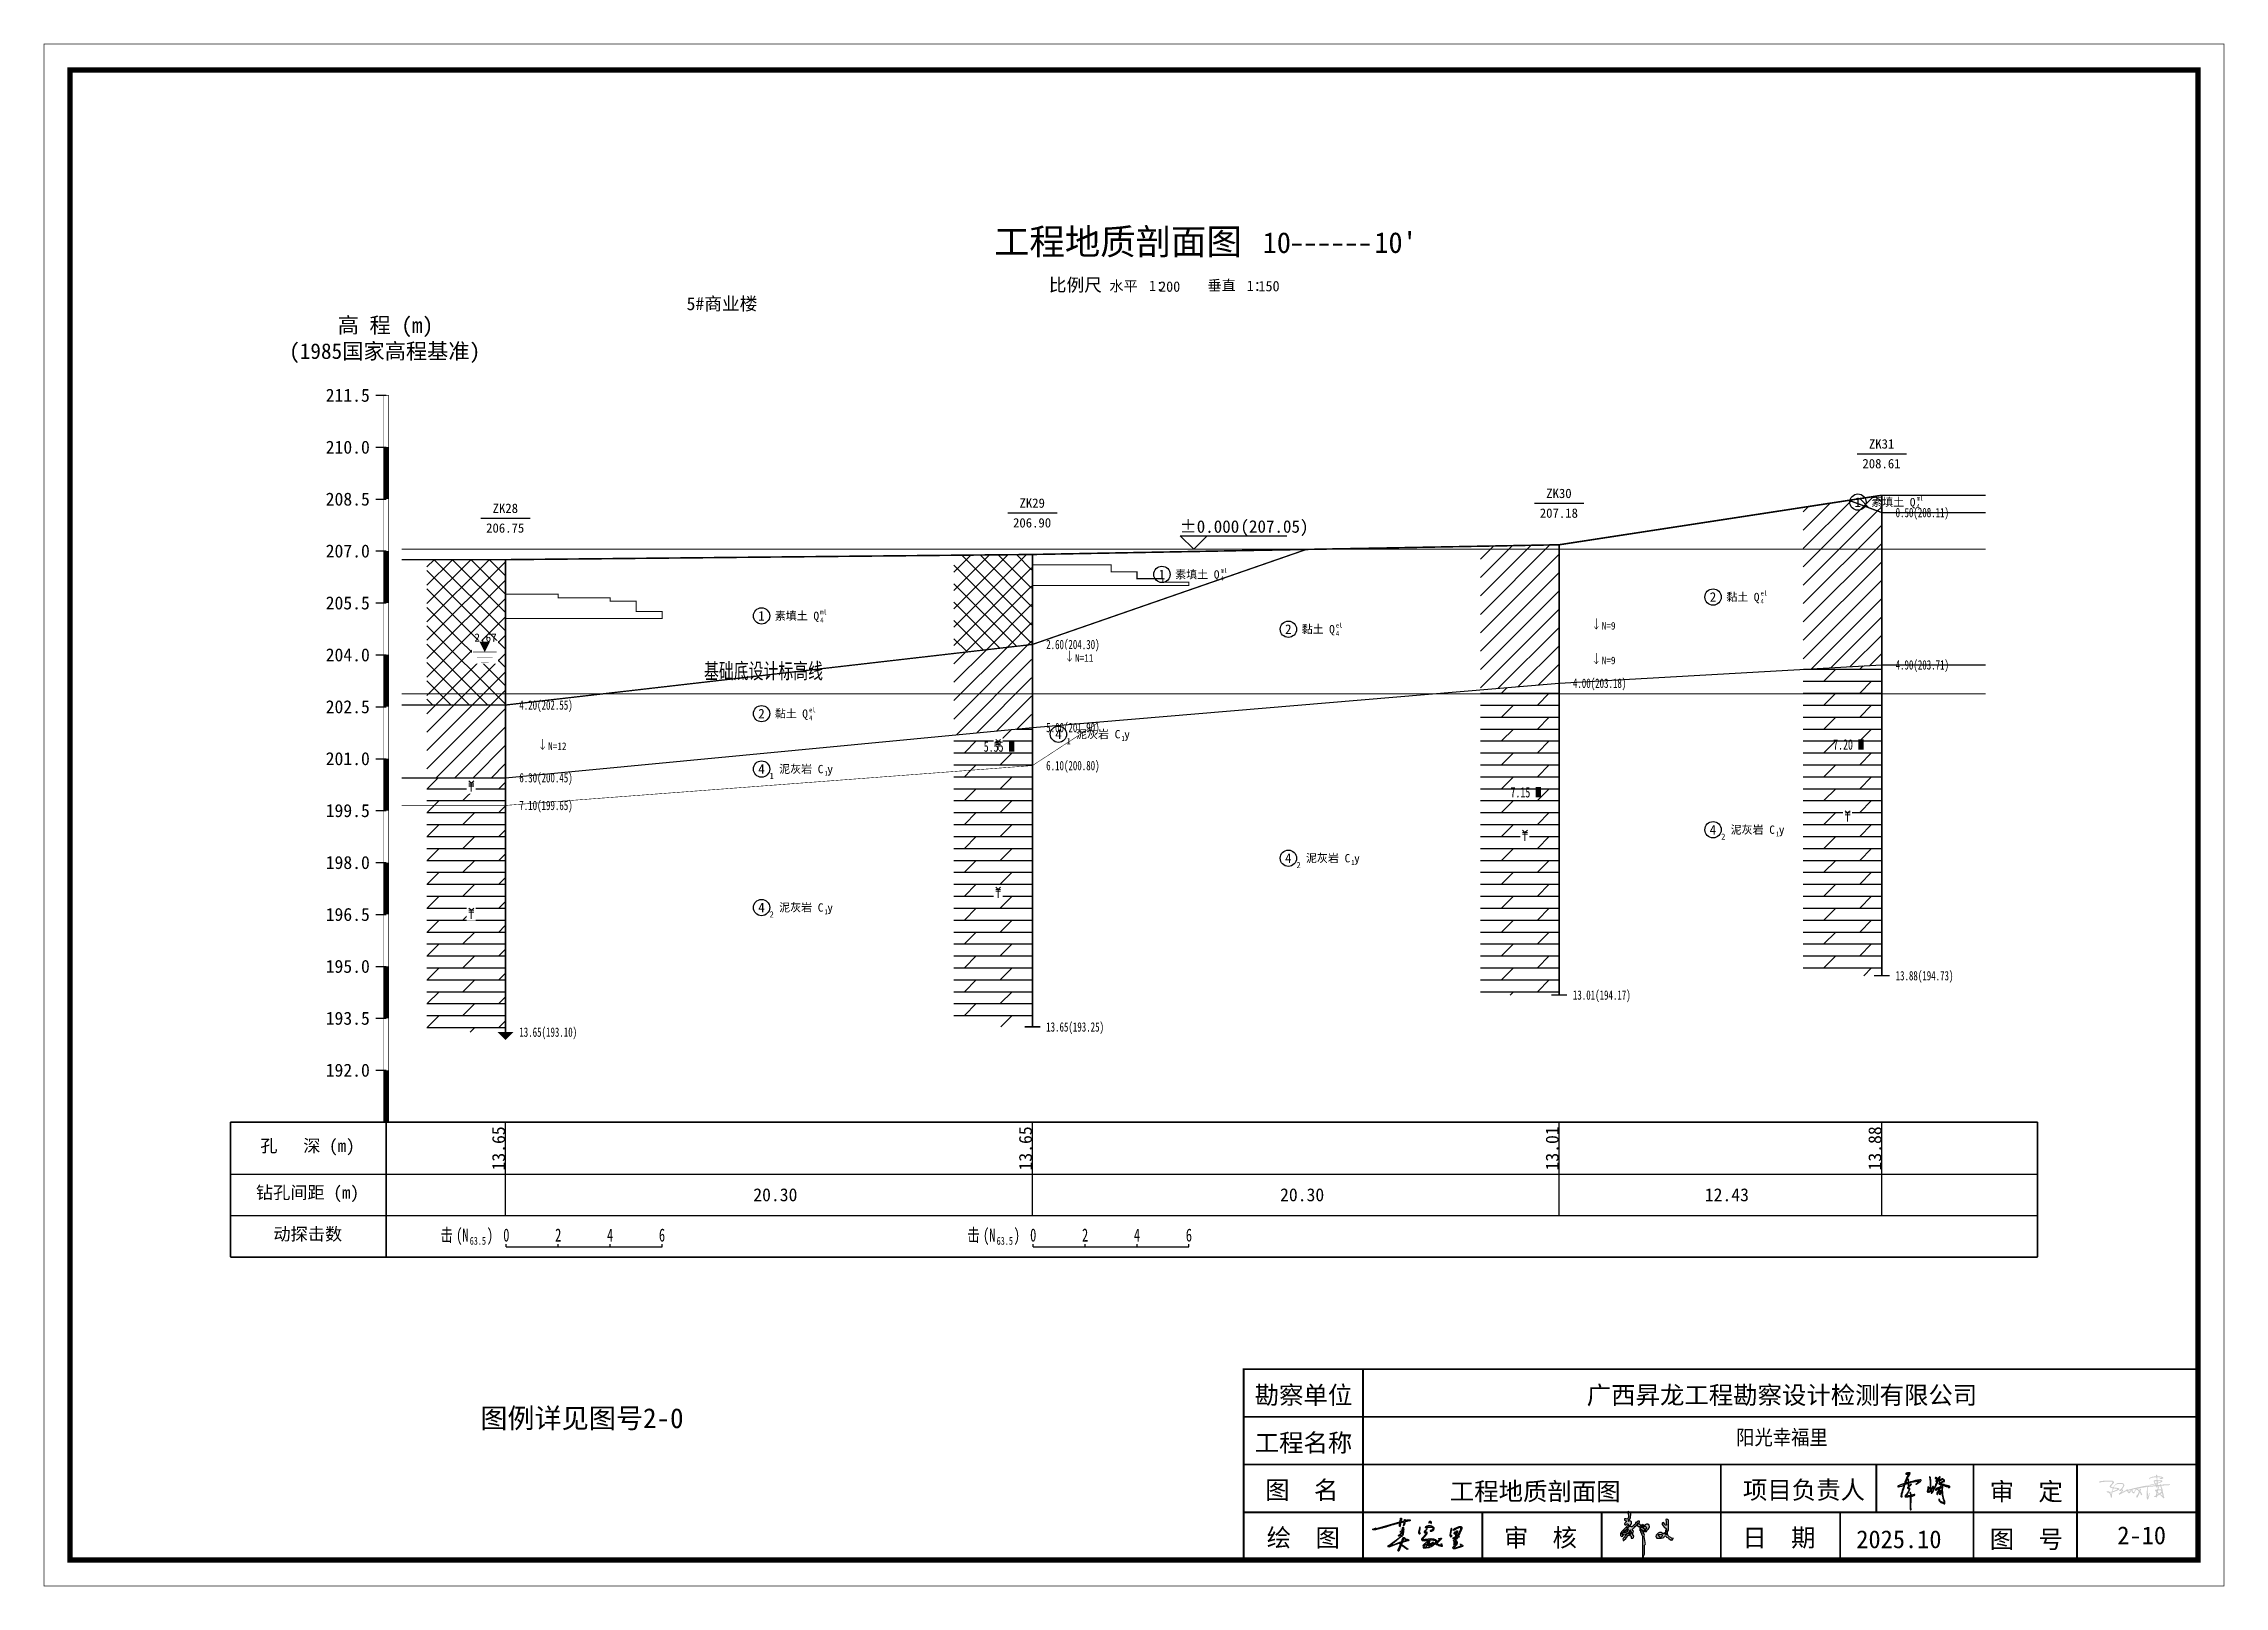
# Model space of a CAD drawing. Header units: millimetres. Extents: x -255 to 9196, y 129 to 426.
# Drawn here: x 4045.4 to 4465.6, y 129.3 to 426.4 of the extents above; entities that cross this region are included whole.
import ezdxf
from ezdxf.enums import TextEntityAlignment as Align

# ---------------------------------------------------------------- set-up
doc = ezdxf.new("R2010")
doc.units = ezdxf.units.MM
doc.linetypes.add('sx', pattern=[10, 5, 0, 5, 0])
for name, color, linetype in [('GiCAD_PouMian', 7, 'Continuous'), ('GICAD_QUYANG', 7, 'Continuous'), ('地质-原位曲线', 7, 'Continuous'), ('地质-图框', 7, 'Continuous'), ('地质-地层符号', 3, 'Continuous'), ('地质-地层线', 7, 'Continuous'), ('地质-地面线', 7, 'Continuous'), ('地质-填充花纹', 4, 'Continuous'), ('地质-文字', 7, 'Continuous'), ('地质-标注栏', 7, 'Continuous'), ('地质-标贯', 7, 'Continuous'), ('地质-水位线', 5, 'Continuous'), ('地质-钻孔', 7, 'Continuous')]:
    doc.layers.add(name, color=color, linetype=linetype)
doc.layers.add('不打印', color=7, linetype='Continuous', plot=False)
doc.styles.add('BG_ST', font='', dxfattribs={"width": 0.7})
doc.styles.add('LZ_FONTS_FS', font='simfang.ttf', dxfattribs={"width": 0.7})
doc.styles.add('LZ_PMT_LINE', font='', dxfattribs={"height": 2})
doc.styles.get("Standard").update_dxf_attribs({"font": 'simfang.ttf', "height": 2.5})
doc.styles.add('地下水位', font='', dxfattribs={"width": 0.7, "height": 1.58})
doc.styles.add('地层编号', font='', dxfattribs={"width": 0.7, "height": 1.85})
doc.styles.add('层底标注', font='', dxfattribs={"width": 0.7, "height": 1.8})
doc.styles.add('岩土名称', font='simfang.ttf', dxfattribs={"width": 0.7, "height": 1.55})
doc.styles.add('时代', font='', dxfattribs={"width": 0.7, "height": 1.6})
doc.styles.add('标注栏数据', font='simfang.ttf', dxfattribs={"width": 0.7, "height": 2.5})
doc.styles.add('标注栏项目', font='simfang.ttf', dxfattribs={"width": 0.7, "height": 3})
doc.styles.add('标贯动探', font='', dxfattribs={"width": 0.7, "height": 1.45})
doc.styles.add('标题', font='simfang.ttf', dxfattribs={"width": 0.7, "height": 8})
doc.styles.add('钻孔标注', font='', dxfattribs={"width": 0.7, "height": 1.8})
doc.styles.add('高程系统', font='simfang.ttf', dxfattribs={"width": 0.7, "height": 3})
doc.styles.get('BG_ST').set_extended_font_data('SimSun')
doc.styles.get('LZ_PMT_LINE').set_extended_font_data('SimSun')
doc.styles.get('地下水位').set_extended_font_data('FangSong_GB2312')
doc.styles.get('地层编号').set_extended_font_data('FangSong_GB2312')
doc.styles.get('层底标注').set_extended_font_data('FangSong_GB2312')
doc.styles.get('时代').set_extended_font_data('FangSong_GB2312')
doc.styles.get('标贯动探').set_extended_font_data('FangSong_GB2312')
doc.styles.get('钻孔标注').set_extended_font_data('FangSong_GB2312')
doc.linetypes.add('bzhjcx', pattern='A,0.001,[2,XX1.shx,S=1,R=0,X=1,Y=0],-2', length=2.001)
doc.linetypes.add('swx', pattern='A,7,-1.5,["●",LZ_PMT_LINE,S=0.05,R=0,X=0,Y=0],-1.5', length=10)
pattern_1 = [(0, (0, 0), (0, 2.3), []), (45, (0, 0), (4e-16, 4.5999997), [3.252691, -6.5053825])]
pattern_2 = [(45, (0, 0), (-1.767767, 1.767767), []), (135, (0, 0), (-1.767767, -1.767767), [])]
pattern_3 = [(45, (0, 0), (-1.767767, 1.767767), [])]

msp = doc.modelspace()

# ---------------------------------------------------------------- texts
at = {"style": 'LZ_FONTS_FS'}
msp.add_text('10', height=4, dxfattribs=at).set_placement((4285.73, 386.09, -12.5), align=Align.RIGHT)
for s, height, p in [("10'", 4, (4301.8, 386.1, -12.5)), ('比例尺', 2.5, (4239.08, 378.69, -12.5)), ('水平', 2, (4250.75, 378.71, -12.5)), ('1：', 2, (4258.4, 378.78, -12.5)), ('200', 2, (4260.32, 378.62, -12.5)), ('垂直', 2, (4269.64, 378.86, -12.5)), ('1：', 2, (4277.21, 378.77, -12.5)), ('150', 2, (4279.46, 378.71, -12.5))]:
    msp.add_text(s, height=height, dxfattribs=at).set_placement(p)
at = {"color": 2, "style": 'LZ_FONTS_FS'}
msp.add_text('5#商业楼', height=2.5, dxfattribs=at).set_placement((4169.29, 375.08))
at = {"linetype": 'Continuous', "style": 'BG_ST', "width": 0.7}
msp.add_text('基础底设计标高线', height=3, dxfattribs=at).set_placement((4172.65, 303.19), align=Align.BOTTOM_LEFT)
for s, p in [('勘察单位', (4278.74, 164.39)), ('工程名称', (4278.74, 155.2)), ('图  名', (4280.77, 146.11)), ('项目负责人', (4372.81, 146.11)), ('审  定', (4420.35, 145.81)), ('绘  图', (4281.06, 136.92)), ('审  核', (4326.74, 136.92)), ('日  期', (4372.7, 136.92)), ('2025.10', (4394.65, 136.62)), ('图  号', (4420.35, 136.62)), ('2-10', (4444.94, 137.37))]:
    msp.add_text(s, height=3.447).set_placement(p)
at = {"style": 'LZ_PMT_LINE'}
msp.add_text('广西昇龙工程勘察设计检测有限公司', height=3.4474, dxfattribs=at).set_placement((4380.33, 164.39), align=Align.CENTER)
for s, height, p in [('图例详见图号2-0', 3.83, (4149.13, 159.75)), ('工程地质剖面图', 3.447, (4332.79, 145.84))]:
    msp.add_text(s, height=height).set_placement(p, align=Align.CENTER)
at = {"width": 0.9}
msp.add_text('阳光幸福里', height=2.873, dxfattribs=at).set_placement((4380.33, 156.53), align=Align.CENTER)
at = {"layer": 'GiCAD_PouMian', "color": 7, "style": '标题'}
msp.add_text('工程地质剖面图', height=5, dxfattribs=at).set_placement((4228.52, 385.77))
at = {"layer": 'GICAD_QUYANG', "color": 1, "linetype": 'Continuous', "width": 0.7}
for s, p in [('7.20', (4390.19, 290.42)), ('7.15', (4328.03, 281.22))]:
    msp.add_text(s, height=2, dxfattribs=at).set_placement(p)
at = {"layer": '地质-原位曲线', "color": 7, "linetype": 'Continuous', "style": '标注栏数据', "width": 0.7}
for s, height, p in [('击', 2.5, (4121.87, 195.69)), ('(N', 2.5, (4124.89, 195.69)), (')', 2.5, (4130.82, 195.69)), ('击', 2.5, (4223.38, 195.69)), ('(N', 2.5, (4226.4, 195.69)), (')', 2.5, (4232.33, 195.69)), ('63.5', 1.5, (4127.51, 195.07)), ('63.5', 1.5, (4229.03, 195.07))]:
    msp.add_text(s, height=height, dxfattribs=at).set_placement(p)
for s, p in [('0', (4134.56, 195.69)), ('2', (4144.56, 195.69)), ('4', (4154.56, 195.69)), ('6', (4164.56, 195.69)), ('0', (4236.07, 195.69)), ('2', (4246.07, 195.69)), ('4', (4256.07, 195.69)), ('6', (4266.07, 195.69))]:
    msp.add_text(s, height=2.5, dxfattribs=at).set_placement(p, align=Align.CENTER)
at = {"layer": '地质-地层符号', "color": 7, "linetype": 'Continuous'}
for s, height, style, p in [('1', 1.85, '地层编号', (4394.32, 337.18)), ('素填土', 1.55, '岩土名称', (4397.53, 337.33)), ('Q', 1.6, '时代', (4404.96, 337.3)), ('1', 1.85, '地层编号', (4260.23, 323.25)), ('素填土', 1.55, '岩土名称', (4263.43, 323.4)), ('Q', 1.6, '时代', (4270.87, 323.38)), ('2', 1.85, '地层编号', (4366.41, 318.9)), ('黏土', 1.55, '岩土名称', (4369.61, 319.05)), ('Q', 1.6, '时代', (4374.9, 319.02)), ('1', 1.85, '地层编号', (4183.09, 315.27)), ('素填土', 1.55, '岩土名称', (4186.29, 315.42)), ('Q', 1.6, '时代', (4193.73, 315.39)), ('2', 1.85, '地层编号', (4284.59, 312.7)), ('黏土', 1.55, '岩土名称', (4287.79, 312.85)), ('Q', 1.6, '时代', (4293.08, 312.82)), ('黏土', 1.55, '岩土名称', (4186.29, 296.58)), ('2', 1.85, '地层编号', (4183.09, 296.43)), ('Q', 1.6, '时代', (4191.58, 296.56)), ('4', 1.85, '地层编号', (4240.3, 292.47)), ('泥灰岩', 1.55, '岩土名称', (4244.33, 292.62)), ('C', 1.6, '时代', (4251.77, 292.6)), ('1', 1.2, '地层编号', (4242.5, 291.47)), ('y', 1.6, '时代', (4253.61, 292.6)), ('4', 1.85, '地层编号', (4183.09, 285.77)), ('1', 1.2, '地层编号', (4185.29, 284.77)), ('泥灰岩', 1.55, '岩土名称', (4187.13, 285.92)), ('C', 1.6, '时代', (4194.56, 285.89)), ('y', 1.6, '时代', (4196.4, 285.89)), ('4', 1.85, '地层编号', (4366.41, 274.08)), ('2', 1.2, '地层编号', (4368.61, 273.08)), ('泥灰岩', 1.55, '岩土名称', (4370.45, 274.23)), ('C', 1.6, '时代', (4377.88, 274.21)), ('y', 1.6, '时代', (4379.72, 274.21)), ('4', 1.85, '地层编号', (4284.59, 268.6)), ('泥灰岩', 1.55, '岩土名称', (4288.62, 268.75)), ('C', 1.6, '时代', (4296.06, 268.72)), ('y', 1.6, '时代', (4297.9, 268.72)), ('2', 1.2, '地层编号', (4286.79, 267.6)), ('4', 1.85, '地层编号', (4183.09, 259.1)), ('泥灰岩', 1.55, '岩土名称', (4187.13, 259.25)), ('C', 1.6, '时代', (4194.56, 259.22)), ('2', 1.2, '地层编号', (4185.29, 258.1)), ('y', 1.6, '时代', (4196.4, 259.22))]:
    msp.add_text(s, height=height, dxfattribs=dict(at, style=style)).set_placement(p)
at = {"layer": '地质-地层符号', "color": 7, "linetype": 'Continuous', "style": '时代', "width": 0.8}
for s, p in [('4', (4406.27, 336.8)), ('ml', (4406.27, 338.37)), ('4', (4272.18, 322.88)), ('ml', (4272.18, 324.44)), ('4', (4376.21, 318.52)), ('el', (4376.21, 320.09)), ('4', (4195.04, 314.89)), ('ml', (4195.04, 316.46)), ('4', (4294.39, 312.32)), ('el', (4294.39, 313.89)), ('el', (4192.89, 297.62)), ('4', (4192.89, 296.06)), ('1', (4253.08, 292.1)), ('1', (4195.87, 285.39)), ('1', (4379.19, 273.71)), ('1', (4297.36, 268.22)), ('1', (4195.87, 258.72))]:
    msp.add_text(s, height=0.96, dxfattribs=at).set_placement(p)
at = {"layer": '地质-文字', "color": 7, "linetype": 'Continuous', "style": '高程系统'}
for s, p in [('高 程 (m)', (4102.07, 370.69)), ('(1985国家高程基准)', (4092.73, 365.69))]:
    msp.add_text(s, height=3, dxfattribs=at).set_placement(p)
at = {"layer": '地质-文字', "color": 7, "linetype": 'Continuous', "style": '层底标注', "width": 0.7}
for s, p in [('0.50(208.11)', (4402.22, 335.19)), ('2.60(204.30)', (4238.57, 309.79)), ('4.90(203.71)', (4402.22, 305.86)), ('4.00(203.18)', (4340.05, 302.32)), ('4.20(202.55)', (4137.06, 298.12)), ('5.00(201.90)', (4238.57, 293.79)), ('6.30(200.45)', (4137.06, 284.12)), ('6.10(200.80)', (4238.57, 286.46)), ('7.10(199.65)', (4137.06, 278.79)), ('13.88(194.73)', (4402.22, 245.99)), ('13.01(194.17)', (4340.05, 242.26)), ('13.65(193.10)', (4137.06, 235.12)), ('13.65(193.25)', (4238.57, 236.12))]:
    msp.add_text(s, height=1.8, dxfattribs=at).set_placement(p)
at = {"layer": '地质-标注栏', "color": 7, "linetype": 'Continuous', "style": '标注栏项目'}
for s, p in [('孔   深 (m)', (4087.16, 212.19)), ('钻孔间距 (m)', (4086.32, 203.19)), ('动探击数', (4089.68, 195.19))]:
    msp.add_text(s, height=2.43, dxfattribs=at).set_placement(p, align=Align.BOTTOM_LEFT)
at = {"layer": '地质-标注栏', "color": 7, "linetype": 'Continuous', "style": '标注栏数据'}
for s, p in [('13.65', (4134.31, 209.37)), ('13.65', (4235.82, 209.37)), ('13.01', (4337.3, 209.37)), ('13.88', (4399.47, 209.37))]:
    msp.add_text(s, height=2.5, rotation=90, dxfattribs=at).set_placement(p)
for s, p in [('20.30', (4182.14, 203.44)), ('20.30', (4283.63, 203.44)), ('12.43', (4365.46, 203.44))]:
    msp.add_text(s, height=2.5, dxfattribs=at).set_placement(p)
at = {"layer": '地质-标贯', "color": 6, "linetype": 'Continuous', "style": '标贯动探', "width": 0.9}
for s, p in [('N=9', (4345.6, 313.56)), ('N=11', (4244.12, 307.36)), ('N=9', (4345.6, 306.89)), ('N=12', (4142.61, 290.36))]:
    msp.add_text(s, height=1.45, dxfattribs=at).set_placement(p)
at = {"layer": '地质-钻孔', "color": 7, "linetype": 'Continuous', "style": '钻孔标注'}
for s, p in [('ZK31', (4397.08, 348.42)), ('208.61', (4395.83, 344.62)), ('ZK30', (4334.91, 338.89)), ('ZK28', (4131.92, 336.02)), ('ZK29', (4233.43, 337.02)), ('207.18', (4333.67, 335.09)), ('206.75', (4130.67, 332.22)), ('206.90', (4232.18, 333.22))]:
    msp.add_text(s, height=1.8, dxfattribs=at).set_placement(p)

# ---------------------------------------------------------------- blocks, each defined once
blk = doc.blocks.new('WipeoutBlock')
blk.add_wipeout([(0, 0), (0, 1), (1, 1), (1, 0)])
blk = doc.blocks.new('FHzhong.dwg')
at = {"color": 1, "lineweight": 0}
for p, q in [((1.06, 1.62), (0.57, 2.04)), ((0.57, 1.62), (1.53, 1.62)), ((0.57, 1.25), (1.53, 1.25)), ((1.05, 0), (1.05, 1.62)), ((1.06, 1.62), (1.53, 2.04))]:
    blk.add_line(p, q, dxfattribs=at)
blk = doc.blocks.new('FHqiang.dwg')
at = {"color": 1, "lineweight": 0}
for p, q in [((1.06, 1.62), (0.57, 2.04)), ((0.57, 1.62), (1.53, 1.62)), ((0.57, 1.32), (1.53, 1.32)), ((0.57, 1.02), (1.53, 1.02)), ((1.05, 0), (1.05, 1.62)), ((1.06, 1.62), (1.53, 2.04))]:
    blk.add_line(p, q, dxfattribs=at)
blk = doc.blocks.new('gkqy_yan.dwg不标1', base_point=(0, -1))
at = {"color": 1}
blk.add_solid([(-0.5, -2), (-0.5, 0), (0.5, -2), (0.5, 0)], dxfattribs=at)
blk = doc.blocks.new('gkbgfh')
at = {"linetype": 'Continuous'}
blk.add_wipeout([(-0.23, -0.2), (1.12, -0.2), (1.12, 2.33), (-0.23, 2.33)], dxfattribs=at).dxf.layer = '地质-标贯'
at = {"color": 1, "const_width": 0.1}
for points in [[(0.01, 0.61), (0.46, 0.08), (0.88, 0.64)], [(0.46, 2.13), (0.46, 0.08)]]:
    blk.add_lwpolyline(points, dxfattribs=at)
blk = doc.blocks.new('shuiweifh')
at = {"linetype": 'swx'}
blk.add_wipeout([(-2.47, -2.24), (2.54, -2.24), (2.54, 2.22), (-2.47, 2.22)], dxfattribs=at).dxf.layer = '地质-水位线'
at = {"color": 5}
for points, const_width in [([(-2.25, 0.02), (2.32, 0.02)], 0.075), ([(-1.5, -1), (1.5, -1)], 0.075), ([(-0.75, -2), (0.75, -2)], 0.05)]:
    blk.add_lwpolyline(points, dxfattribs=dict(at, const_width=const_width))
blk.add_lwpolyline([(0, 0, 0, 2, 0), (0, 2, 2, 2, 0)], format="xyseb", dxfattribs=at)
blk = doc.blocks.new('zxdt')
blk.add_lwpolyline([(0, 0, 3, 0, 0), (0, -1.5, 0, 0, 0)], format="xyseb")
blk = doc.blocks.new('GC30')
blk.add_wipeout([(-2.26, 6.01), (17.92, 6.01), (17.93, 2.69), (-2.15, 2.71), (-2.27, 2.72)])
blk.add_text('(207.05)', height=2.408).set_placement((9.01, 3.19))
blk.add_wipeout([(-2.8, 2.72), (2.91, 2.72), (0.06, -0.14), (0.06, -0.14)])
at = {"color": 3}
for p, q in [((0, 0), (-2.6, 2.6)), ((-2.6, 2.6), (17.93, 2.6)), ((0, 0), (2.59, 2.6))]:
    blk.add_line(p, q, dxfattribs=at)
blk.add_text('±0.000', height=2.408).set_placement((-2.69, 3.18))
blk = doc.blocks.new('zhengyi')
h = blk.add_hatch(color=256)
h.dxf.hatch_style = 1
h.paths.add_polyline_path([(256.693, 181.627), (256.708, 181.638), (256.715, 181.643), (256.717, 181.651), (256.713, 181.659), (256.726, 181.657), (256.735, 181.66), (256.745, 181.669), (256.745, 181.673), (256.745, 181.675), (256.745, 181.68), (256.765, 181.68), (256.765, 181.711), (256.761, 181.711), (256.759, 181.711), (256.755, 181.711), (256.755, 181.721), (256.734, 181.721), (256.725, 181.697), (256.717, 181.686), (256.698, 181.669), (256.679, 181.655), (256.663, 181.652), (256.64, 181.659), (256.64, 181.669), (256.63, 181.669), (256.626, 181.652), (256.616, 181.642), (256.599, 181.638), (256.599, 181.628), (256.609, 181.628), (256.607, 181.624), (256.61, 181.618), (256.614, 181.617), (256.607, 181.593), (256.598, 181.58), (256.578, 181.565), (256.547, 181.565), (256.536, 181.565), (256.535, 181.556), (256.523, 181.55), (256.515, 181.555), (256.511, 181.547), (256.517, 181.535), (256.526, 181.534), (256.526, 181.513), (256.536, 181.513), (256.539, 181.522), (256.541, 181.526), (256.547, 181.534), (256.555, 181.539), (256.566, 181.533), (256.567, 181.523), (256.588, 181.523), (256.588, 181.532), (256.588, 181.536), (256.588, 181.544), (256.601, 181.547), (256.607, 181.548), (256.62, 181.549), (256.626, 181.537), (256.637, 181.531), (256.651, 181.534), (256.651, 181.544), (256.64, 181.544), (256.633, 181.555), (256.632, 181.563), (256.635, 181.575), (256.641, 181.588), (256.644, 181.594), (256.644, 181.596), (256.651, 181.607), (256.645, 181.594), (256.644, 181.594), (256.649, 181.58), (256.661, 181.575), (256.661, 181.555), (256.672, 181.555), (256.672, 181.55), (256.672, 181.548), (256.672, 181.544), (256.682, 181.544), (256.682, 181.555), (256.697, 181.563), (256.699, 181.585), (256.687, 181.596), (256.687, 181.615)])
h.paths.add_polyline_path([(256.666, 181.732), (256.653, 181.746), (256.638, 181.749), (256.62, 181.742), (256.618, 181.759), (256.625, 181.771), (256.64, 181.779), (256.65, 181.805), (256.654, 181.819), (256.656, 181.846), (256.655, 181.868), (256.648, 181.881), (256.63, 181.893), (256.622, 181.9), (256.609, 181.897), (256.604, 181.888), (256.602, 181.884), (256.605, 181.878), (256.609, 181.878), (256.619, 181.848), (256.621, 181.831), (256.62, 181.799), (256.611, 181.791), (256.607, 181.787), (256.599, 181.779), (256.582, 181.782), (256.574, 181.783), (256.557, 181.784), (256.553, 181.773), (256.557, 181.763), (256.567, 181.758), (256.58, 181.751), (256.583, 181.732), (256.573, 181.721), (256.56, 181.715), (256.555, 181.704), (256.557, 181.69), (256.568, 181.683), (256.584, 181.688), (256.588, 181.7), (256.602, 181.703), (256.613, 181.697), (256.62, 181.685), (256.576, 181.641), (256.554, 181.619), (256.51, 181.575), (256.494, 181.554), (256.489, 181.539), (256.489, 181.513), (256.499, 181.501), (256.511, 181.498), (256.526, 181.503), (256.526, 181.534), (256.517, 181.535), (256.511, 181.547), (256.515, 181.555), (256.523, 181.55), (256.535, 181.556), (256.536, 181.565), (256.547, 181.565), (256.547, 181.575), (256.567, 181.592), (256.578, 181.6), (256.599, 181.617), (256.599, 181.628), (256.599, 181.638), (256.616, 181.642), (256.626, 181.652), (256.63, 181.669), (256.64, 181.669), (256.64, 181.68), (256.645, 181.68), (256.647, 181.68), (256.651, 181.68), (256.662, 181.698), (256.666, 181.71)])
h.paths.add_polyline_path([(256.698, 181.518), (256.682, 181.534), (256.682, 181.544), (256.672, 181.544), (256.672, 181.548), (256.672, 181.55), (256.672, 181.555), (256.651, 181.555), (256.651, 181.544), (256.651, 181.534), (256.637, 181.531), (256.626, 181.537), (256.62, 181.549), (256.607, 181.548), (256.601, 181.547), (256.588, 181.544), (256.588, 181.536), (256.588, 181.532), (256.588, 181.523), (256.578, 181.523), (256.578, 181.513), (256.569, 181.51), (256.564, 181.508), (256.557, 181.503), (256.559, 181.489), (256.554, 181.478), (256.541, 181.471), (256.532, 181.462), (256.529, 181.453), (256.531, 181.44), (256.533, 181.434), (256.542, 181.431), (256.547, 181.435), (256.575, 181.465), (256.589, 181.481), (256.614, 181.513), (256.633, 181.517), (256.646, 181.514), (256.661, 181.503), (256.661, 181.49), (256.661, 181.484), (256.661, 181.471), (256.678, 181.468), (256.69, 181.471), (256.703, 181.482), (256.704, 181.504)])
h.paths.add_polyline_path([(256.872, 181.624), (256.865, 181.632), (256.849, 181.643), (256.854, 181.65), (256.862, 181.652), (256.87, 181.648), (256.87, 181.659), (256.849, 181.659), (256.849, 181.68), (256.818, 181.68), (256.818, 181.669), (256.825, 181.67), (256.831, 181.666), (256.833, 181.659), (256.837, 181.654), (256.834, 181.645), (256.828, 181.643), (256.824, 181.641), (256.818, 181.644), (256.818, 181.648), (256.807, 181.648), (256.807, 181.586), (256.818, 181.586), (256.818, 181.596), (256.824, 181.602), (256.83, 181.603), (256.838, 181.602), (256.849, 181.597), (256.853, 181.586), (256.849, 181.575), (256.87, 181.575), (256.87, 181.596), (256.878, 181.596), (256.882, 181.596), (256.89, 181.596), (256.89, 181.607), (256.88, 181.607)])
h.paths.add_polyline_path([(256.831, 181.666), (256.825, 181.67), (256.818, 181.669), (256.818, 181.68), (256.807, 181.68), (256.808, 181.687), (256.804, 181.694), (256.797, 181.695), (256.787, 181.7), (256.784, 181.713), (256.791, 181.721), (256.798, 181.729), (256.796, 181.743), (256.786, 181.747), (256.773, 181.744), (256.766, 181.741), (256.755, 181.732), (256.755, 181.711), (256.759, 181.711), (256.761, 181.711), (256.765, 181.711), (256.765, 181.68), (256.765, 181.669), (256.78, 181.66), (256.79, 181.658), (256.807, 181.659), (256.807, 181.648), (256.818, 181.648), (256.818, 181.644), (256.824, 181.641), (256.828, 181.643), (256.834, 181.645), (256.837, 181.654), (256.833, 181.659)])
h.paths.add_polyline_path([(256.953, 181.68), (256.933, 181.695), (256.912, 181.697), (256.89, 181.685), (256.876, 181.677), (256.861, 181.679), (256.849, 181.69), (256.849, 181.659), (256.901, 181.659), (256.898, 181.655), (256.901, 181.649), (256.906, 181.648), (256.91, 181.635), (256.904, 181.622), (256.89, 181.617), (256.89, 181.607), (256.89, 181.596), (256.882, 181.596), (256.878, 181.596), (256.87, 181.596), (256.87, 181.575), (256.911, 181.575), (256.917, 181.594), (256.923, 181.604), (256.937, 181.617), (256.953, 181.637), (256.958, 181.654)])
h.paths.add_polyline_path([(256.879, 181.52), (256.874, 181.534), (256.859, 181.544), (256.859, 181.575), (256.849, 181.575), (256.853, 181.586), (256.849, 181.597), (256.838, 181.602), (256.83, 181.603), (256.824, 181.602), (256.818, 181.596), (256.818, 181.586), (256.818, 181.565), (256.837, 181.526), (256.844, 181.504), (256.849, 181.461), (256.849, 181.323), (256.849, 181.255), (256.849, 181.117), (256.857, 181.117), (256.861, 181.117), (256.87, 181.117), (256.862, 181.154), (256.865, 181.176), (256.88, 181.211), (256.88, 181.269), (256.88, 181.298), (256.88, 181.357), (256.89, 181.368), (256.893, 181.378), (256.89, 181.393), (256.884, 181.437), (256.881, 181.459), (256.875, 181.503)])
h.paths.add_polyline_path([(257.234, 181.544), (257.226, 181.54), (257.222, 181.538), (257.213, 181.534), (257.213, 181.544), (257.172, 181.544), (257.149, 181.562), (257.124, 181.564), (257.099, 181.549), (257.086, 181.537), (257.08, 181.531), (257.068, 181.518), (257.063, 181.499), (257.066, 181.487), (257.078, 181.471), (257.124, 181.468), (257.148, 181.47), (257.193, 181.482), (257.197, 181.49), (257.199, 181.494), (257.203, 181.503), (257.217, 181.505), (257.228, 181.499), (257.234, 181.487), (257.261, 181.473), (257.274, 181.465), (257.297, 181.445), (257.308, 181.441), (257.314, 181.438), (257.323, 181.43), (257.331, 181.446), (257.335, 181.455), (257.344, 181.471), (257.328, 181.465), (257.313, 181.469), (257.302, 181.482), (257.28, 181.493), (257.269, 181.502), (257.255, 181.523), (257.247, 181.523), (257.243, 181.523), (257.234, 181.523)])
h.paths.add_polyline_path([(257.168, 181.518), (257.169, 181.511), (257.167, 181.503), (257.153, 181.489), (257.138, 181.485), (257.12, 181.492), (257.119, 181.501), (257.107, 181.507), (257.099, 181.503), (257.099, 181.511), (257.099, 181.515), (257.099, 181.523), (257.124, 181.523), (257.136, 181.523), (257.161, 181.523)], flags=16)
h.paths.add_polyline_path([(257.265, 181.663), (257.265, 181.696), (257.265, 181.763), (257.252, 181.774), (257.241, 181.777), (257.224, 181.773), (257.227, 181.736), (257.229, 181.717), (257.234, 181.68), (257.226, 181.68), (257.222, 181.68), (257.213, 181.68), (257.208, 181.696), (257.203, 181.703), (257.193, 181.716), (257.185, 181.723), (257.171, 181.72), (257.167, 181.711), (257.167, 181.693), (257.171, 181.683), (257.182, 181.669), (257.198, 181.65), (257.208, 181.641), (257.229, 181.628), (257.235, 181.621), (257.232, 181.61), (257.224, 181.607), (257.224, 181.596), (257.234, 181.596), (257.234, 181.584), (257.234, 181.578), (257.234, 181.565), (257.255, 181.565), (257.248, 181.576), (257.253, 181.592), (257.265, 181.596)])
h.paths.add_polyline_path([(257.245, 181.565), (257.234, 181.565), (257.234, 181.578), (257.234, 181.584), (257.234, 181.596), (257.224, 181.596), (257.224, 181.565), (257.22, 181.565), (257.218, 181.565), (257.213, 181.565), (257.213, 181.534), (257.222, 181.538), (257.226, 181.54), (257.234, 181.544), (257.234, 181.534), (257.245, 181.534)])
for p, q in [((256.557, 181.784), (256.553, 181.773)), ((256.553, 181.773), (256.557, 181.763)), ((256.56, 181.715), (256.555, 181.704)), ((256.555, 181.704), (256.557, 181.69)), ((256.574, 181.783), (256.557, 181.784)), ((256.557, 181.763), (256.567, 181.758)), ((256.557, 181.69), (256.568, 181.683)), ((256.573, 181.721), (256.56, 181.715)), ((256.567, 181.758), (256.58, 181.751)), ((256.583, 181.732), (256.573, 181.721)), ((256.582, 181.782), (256.574, 181.783)), ((256.58, 181.751), (256.583, 181.732)), ((256.599, 181.779), (256.582, 181.782)), ((256.584, 181.688), (256.588, 181.7)), ((256.588, 181.7), (256.602, 181.703)), ((256.607, 181.787), (256.599, 181.779)), ((256.604, 181.888), (256.602, 181.884)), ((256.602, 181.884), (256.605, 181.878)), ((256.602, 181.703), (256.613, 181.697)), ((256.609, 181.897), (256.604, 181.888)), ((256.605, 181.878), (256.609, 181.878)), ((256.611, 181.791), (256.607, 181.787)), ((256.622, 181.9), (256.609, 181.897)), ((256.609, 181.878), (256.619, 181.848)), ((256.62, 181.799), (256.611, 181.791)), ((256.613, 181.697), (256.62, 181.685)), ((256.618, 181.759), (256.625, 181.771)), ((256.62, 181.742), (256.618, 181.759)), ((256.619, 181.848), (256.621, 181.831)), ((256.621, 181.831), (256.62, 181.799)), ((256.638, 181.749), (256.62, 181.742)), ((256.63, 181.893), (256.622, 181.9)), ((256.625, 181.771), (256.64, 181.779)), ((256.648, 181.881), (256.63, 181.893)), ((256.653, 181.746), (256.638, 181.749)), ((256.64, 181.779), (256.65, 181.805)), ((256.655, 181.868), (256.648, 181.881)), ((256.65, 181.805), (256.654, 181.819)), ((256.651, 181.68), (256.662, 181.698)), ((256.666, 181.732), (256.653, 181.746)), ((256.654, 181.819), (256.656, 181.846)), ((256.656, 181.846), (256.655, 181.868)), ((256.662, 181.698), (256.666, 181.71)), ((256.666, 181.71), (256.666, 181.732)), ((256.725, 181.697), (256.717, 181.686)), ((256.734, 181.721), (256.725, 181.697)), ((256.755, 181.721), (256.734, 181.721)), ((256.734, 181.721), (256.755, 181.721)), ((256.755, 181.721), (256.734, 181.721)), ((256.766, 181.741), (256.755, 181.732)), ((256.755, 181.732), (256.755, 181.711)), ((256.755, 181.711), (256.755, 181.732)), ((256.755, 181.732), (256.755, 181.711)), ((256.755, 181.711), (256.755, 181.721)), ((256.755, 181.721), (256.755, 181.711)), ((256.755, 181.711), (256.755, 181.721)), ((256.755, 181.711), (256.759, 181.711)), ((256.759, 181.711), (256.755, 181.711)), ((256.759, 181.711), (256.761, 181.711)), ((256.761, 181.711), (256.759, 181.711)), ((256.761, 181.711), (256.765, 181.711)), ((256.765, 181.711), (256.761, 181.711)), ((256.765, 181.711), (256.765, 181.669)), ((256.765, 181.669), (256.765, 181.711)), ((256.765, 181.711), (256.765, 181.669)), ((256.765, 181.68), (256.765, 181.711)), ((256.765, 181.711), (256.765, 181.68)), ((256.765, 181.68), (256.765, 181.711)), ((256.773, 181.744), (256.766, 181.741)), ((256.786, 181.747), (256.773, 181.744)), ((256.784, 181.713), (256.791, 181.721)), ((256.787, 181.7), (256.784, 181.713)), ((256.796, 181.743), (256.786, 181.747)), ((256.797, 181.695), (256.787, 181.7)), ((256.791, 181.721), (256.798, 181.729)), ((256.798, 181.729), (256.796, 181.743)), ((256.804, 181.694), (256.797, 181.695)), ((256.808, 181.687), (256.804, 181.694)), ((256.861, 181.679), (256.849, 181.69)), ((256.849, 181.69), (256.849, 181.659)), ((256.849, 181.659), (256.849, 181.69)), ((256.849, 181.69), (256.849, 181.659)), ((256.912, 181.697), (256.89, 181.685)), ((256.933, 181.695), (256.912, 181.697)), ((256.953, 181.68), (256.933, 181.695)), ((257.171, 181.72), (257.167, 181.711)), ((257.167, 181.711), (257.167, 181.693)), ((257.167, 181.693), (257.171, 181.683)), ((257.185, 181.723), (257.171, 181.72)), ((257.193, 181.716), (257.185, 181.723)), ((257.203, 181.703), (257.193, 181.716)), ((257.208, 181.696), (257.203, 181.703)), ((257.213, 181.68), (257.208, 181.696)), ((257.241, 181.777), (257.224, 181.773)), ((257.224, 181.773), (257.227, 181.736)), ((257.227, 181.736), (257.229, 181.717)), ((257.229, 181.717), (257.234, 181.68)), ((257.252, 181.774), (257.241, 181.777)), ((257.265, 181.763), (257.252, 181.774)), ((257.265, 181.696), (257.265, 181.763)), ((257.265, 181.663), (257.265, 181.696)), ((256.494, 181.554), (256.489, 181.539)), ((256.489, 181.539), (256.489, 181.513)), ((256.489, 181.513), (256.499, 181.501)), ((256.51, 181.575), (256.494, 181.554)), ((256.499, 181.501), (256.511, 181.498)), ((256.554, 181.619), (256.51, 181.575)), ((256.515, 181.555), (256.511, 181.547)), ((256.511, 181.547), (256.515, 181.555)), ((256.511, 181.547), (256.517, 181.535)), ((256.517, 181.535), (256.511, 181.547)), ((256.511, 181.498), (256.526, 181.503)), ((256.523, 181.55), (256.515, 181.555)), ((256.515, 181.555), (256.523, 181.55)), ((256.517, 181.535), (256.526, 181.534)), ((256.526, 181.534), (256.517, 181.535)), ((256.535, 181.556), (256.523, 181.55)), ((256.523, 181.55), (256.535, 181.556)), ((256.526, 181.534), (256.526, 181.513)), ((256.526, 181.513), (256.526, 181.534)), ((256.526, 181.534), (256.526, 181.513)), ((256.526, 181.503), (256.526, 181.534)), ((256.526, 181.534), (256.526, 181.503)), ((256.526, 181.503), (256.526, 181.534)), ((256.526, 181.513), (256.536, 181.513)), ((256.536, 181.513), (256.526, 181.513)), ((256.526, 181.513), (256.536, 181.513)), ((256.532, 181.462), (256.529, 181.453)), ((256.529, 181.453), (256.531, 181.44)), ((256.531, 181.44), (256.533, 181.434)), ((256.541, 181.471), (256.532, 181.462)), ((256.533, 181.434), (256.542, 181.431)), ((256.536, 181.565), (256.535, 181.556)), ((256.535, 181.556), (256.536, 181.565)), ((256.578, 181.565), (256.536, 181.565)), ((256.536, 181.565), (256.578, 181.565)), ((256.578, 181.565), (256.536, 181.565)), ((256.536, 181.565), (256.547, 181.565)), ((256.547, 181.565), (256.536, 181.565)), ((256.536, 181.565), (256.547, 181.565)), ((256.536, 181.513), (256.539, 181.522)), ((256.539, 181.522), (256.541, 181.526)), ((256.541, 181.526), (256.547, 181.534)), ((256.554, 181.478), (256.541, 181.471)), ((256.542, 181.431), (256.547, 181.435)), ((256.547, 181.575), (256.567, 181.592)), ((256.567, 181.592), (256.547, 181.575)), ((256.547, 181.565), (256.547, 181.575)), ((256.547, 181.575), (256.547, 181.565)), ((256.547, 181.565), (256.547, 181.575)), ((256.547, 181.575), (256.547, 181.565)), ((256.547, 181.565), (256.547, 181.575)), ((256.547, 181.575), (256.547, 181.565)), ((256.547, 181.565), (256.578, 181.565)), ((256.578, 181.565), (256.547, 181.565)), ((256.547, 181.565), (256.578, 181.565)), ((256.547, 181.534), (256.555, 181.539)), ((256.547, 181.435), (256.575, 181.465)), ((256.576, 181.641), (256.554, 181.619)), ((256.559, 181.489), (256.554, 181.478)), ((256.555, 181.539), (256.566, 181.533)), ((256.564, 181.508), (256.557, 181.503)), ((256.557, 181.503), (256.559, 181.489)), ((256.569, 181.51), (256.564, 181.508)), ((256.566, 181.533), (256.567, 181.523)), ((256.567, 181.592), (256.578, 181.6)), ((256.578, 181.6), (256.567, 181.592)), ((256.567, 181.523), (256.588, 181.523)), ((256.588, 181.523), (256.567, 181.523)), ((256.567, 181.523), (256.588, 181.523)), ((256.568, 181.683), (256.584, 181.688)), ((256.578, 181.513), (256.569, 181.51)), ((256.575, 181.465), (256.589, 181.481)), ((256.62, 181.685), (256.576, 181.641)), ((256.578, 181.6), (256.599, 181.617)), ((256.599, 181.617), (256.578, 181.6)), ((256.598, 181.58), (256.578, 181.565)), ((256.578, 181.565), (256.598, 181.58)), ((256.588, 181.523), (256.578, 181.523)), ((256.578, 181.523), (256.588, 181.523)), ((256.588, 181.523), (256.578, 181.523)), ((256.578, 181.523), (256.578, 181.513)), ((256.578, 181.513), (256.578, 181.523)), ((256.578, 181.523), (256.578, 181.513)), ((256.588, 181.544), (256.601, 181.547)), ((256.601, 181.547), (256.588, 181.544)), ((256.588, 181.536), (256.588, 181.544)), ((256.588, 181.544), (256.588, 181.536)), ((256.588, 181.532), (256.588, 181.536)), ((256.588, 181.536), (256.588, 181.532)), ((256.588, 181.523), (256.588, 181.532)), ((256.588, 181.532), (256.588, 181.523)), ((256.589, 181.481), (256.614, 181.513)), ((256.607, 181.593), (256.598, 181.58)), ((256.598, 181.58), (256.607, 181.593)), ((256.616, 181.642), (256.599, 181.638)), ((256.599, 181.638), (256.616, 181.642)), ((256.599, 181.638), (256.599, 181.628)), ((256.599, 181.628), (256.599, 181.638)), ((256.599, 181.638), (256.599, 181.628)), ((256.599, 181.617), (256.599, 181.638)), ((256.599, 181.638), (256.599, 181.617)), ((256.599, 181.617), (256.599, 181.638)), ((256.599, 181.628), (256.609, 181.628)), ((256.609, 181.628), (256.599, 181.628)), ((256.599, 181.628), (256.609, 181.628)), ((256.609, 181.628), (256.599, 181.628)), ((256.599, 181.628), (256.609, 181.628)), ((256.609, 181.628), (256.599, 181.628)), ((256.599, 181.628), (256.599, 181.617)), ((256.599, 181.617), (256.599, 181.628)), ((256.599, 181.628), (256.599, 181.617)), ((256.601, 181.547), (256.607, 181.548)), ((256.607, 181.548), (256.601, 181.547)), ((256.609, 181.628), (256.607, 181.624)), ((256.607, 181.624), (256.609, 181.628)), ((256.607, 181.624), (256.61, 181.618)), ((256.61, 181.618), (256.607, 181.624)), ((256.614, 181.617), (256.607, 181.593)), ((256.607, 181.593), (256.614, 181.617)), ((256.607, 181.548), (256.62, 181.549)), ((256.62, 181.549), (256.607, 181.548)), ((256.61, 181.618), (256.614, 181.617)), ((256.614, 181.617), (256.61, 181.618)), ((256.614, 181.513), (256.633, 181.517)), ((256.626, 181.652), (256.616, 181.642)), ((256.616, 181.642), (256.626, 181.652)), ((256.62, 181.549), (256.626, 181.537)), ((256.626, 181.537), (256.62, 181.549)), ((256.63, 181.669), (256.626, 181.652)), ((256.626, 181.652), (256.63, 181.669)), ((256.626, 181.537), (256.637, 181.531)), ((256.637, 181.531), (256.626, 181.537)), ((256.64, 181.669), (256.63, 181.669)), ((256.63, 181.669), (256.64, 181.669)), ((256.64, 181.669), (256.63, 181.669)), ((256.63, 181.669), (256.64, 181.669)), ((256.64, 181.669), (256.63, 181.669)), ((256.63, 181.669), (256.64, 181.669)), ((256.632, 181.563), (256.635, 181.575)), ((256.635, 181.575), (256.632, 181.563)), ((256.633, 181.555), (256.632, 181.563)), ((256.632, 181.563), (256.633, 181.555)), ((256.64, 181.544), (256.633, 181.555)), ((256.633, 181.555), (256.64, 181.544)), ((256.633, 181.517), (256.646, 181.514)), ((256.635, 181.575), (256.641, 181.588)), ((256.641, 181.588), (256.635, 181.575)), ((256.637, 181.531), (256.651, 181.534)), ((256.651, 181.534), (256.637, 181.531)), ((256.64, 181.669), (256.64, 181.68)), ((256.64, 181.68), (256.64, 181.669)), ((256.64, 181.669), (256.64, 181.68)), ((256.64, 181.68), (256.645, 181.68)), ((256.64, 181.659), (256.64, 181.669)), ((256.64, 181.669), (256.64, 181.659)), ((256.64, 181.659), (256.64, 181.669)), ((256.663, 181.652), (256.64, 181.659)), ((256.651, 181.544), (256.64, 181.544)), ((256.64, 181.544), (256.651, 181.544)), ((256.651, 181.544), (256.64, 181.544)), ((256.64, 181.544), (256.651, 181.544)), ((256.651, 181.544), (256.64, 181.544)), ((256.64, 181.544), (256.651, 181.544)), ((256.641, 181.588), (256.645, 181.594)), ((256.645, 181.594), (256.641, 181.588)), ((256.651, 181.607), (256.644, 181.596)), ((256.644, 181.596), (256.651, 181.607)), ((256.644, 181.596), (256.649, 181.58)), ((256.649, 181.58), (256.644, 181.596)), ((256.645, 181.68), (256.647, 181.68)), ((256.645, 181.594), (256.651, 181.607)), ((256.651, 181.607), (256.645, 181.594)), ((256.646, 181.514), (256.661, 181.503)), ((256.647, 181.68), (256.651, 181.68)), ((256.649, 181.58), (256.661, 181.575)), ((256.661, 181.575), (256.649, 181.58)), ((256.672, 181.555), (256.651, 181.555)), ((256.651, 181.555), (256.672, 181.555)), ((256.672, 181.555), (256.651, 181.555)), ((256.651, 181.555), (256.651, 181.534)), ((256.651, 181.534), (256.651, 181.555)), ((256.651, 181.555), (256.651, 181.534)), ((256.651, 181.544), (256.651, 181.555)), ((256.651, 181.555), (256.651, 181.544)), ((256.651, 181.544), (256.651, 181.555)), ((256.651, 181.555), (256.661, 181.555)), ((256.661, 181.555), (256.651, 181.555)), ((256.651, 181.555), (256.661, 181.555)), ((256.651, 181.534), (256.651, 181.544)), ((256.651, 181.544), (256.651, 181.534)), ((256.651, 181.534), (256.651, 181.544)), ((256.661, 181.575), (256.661, 181.555)), ((256.661, 181.555), (256.661, 181.575)), ((256.661, 181.575), (256.661, 181.555)), ((256.661, 181.555), (256.661, 181.575)), ((256.661, 181.575), (256.661, 181.555)), ((256.661, 181.555), (256.661, 181.575)), ((256.661, 181.555), (256.672, 181.555)), ((256.672, 181.555), (256.661, 181.555)), ((256.661, 181.555), (256.672, 181.555)), ((256.661, 181.503), (256.661, 181.49)), ((256.661, 181.49), (256.661, 181.484)), ((256.661, 181.484), (256.661, 181.471)), ((256.661, 181.471), (256.678, 181.468)), ((256.679, 181.655), (256.663, 181.652)), ((256.672, 181.555), (256.672, 181.55)), ((256.672, 181.55), (256.672, 181.555)), ((256.672, 181.55), (256.672, 181.548)), ((256.672, 181.548), (256.672, 181.55)), ((256.672, 181.548), (256.672, 181.544)), ((256.672, 181.544), (256.672, 181.548)), ((256.672, 181.544), (256.682, 181.544)), ((256.682, 181.544), (256.672, 181.544)), ((256.672, 181.544), (256.682, 181.544)), ((256.682, 181.544), (256.672, 181.544)), ((256.672, 181.544), (256.682, 181.544)), ((256.682, 181.544), (256.672, 181.544)), ((256.678, 181.468), (256.69, 181.471)), ((256.698, 181.669), (256.679, 181.655)), ((256.682, 181.555), (256.697, 181.563)), ((256.682, 181.544), (256.682, 181.555)), ((256.682, 181.555), (256.682, 181.544)), ((256.682, 181.544), (256.682, 181.555)), ((256.682, 181.534), (256.682, 181.544)), ((256.682, 181.544), (256.682, 181.534)), ((256.682, 181.534), (256.682, 181.544)), ((256.698, 181.518), (256.682, 181.534)), ((256.687, 181.615), (256.693, 181.627)), ((256.687, 181.596), (256.687, 181.615)), ((256.699, 181.585), (256.687, 181.596)), ((256.69, 181.471), (256.703, 181.482)), ((256.693, 181.627), (256.708, 181.638)), ((256.697, 181.563), (256.699, 181.585)), ((256.717, 181.686), (256.698, 181.669)), ((256.704, 181.504), (256.698, 181.518)), ((256.703, 181.482), (256.704, 181.504)), ((256.708, 181.638), (256.715, 181.643)), ((256.717, 181.651), (256.713, 181.659)), ((256.713, 181.659), (256.726, 181.657)), ((256.715, 181.643), (256.717, 181.651)), ((256.726, 181.657), (256.735, 181.66)), ((256.735, 181.66), (256.745, 181.669)), ((256.745, 181.675), (256.745, 181.68)), ((256.745, 181.68), (256.765, 181.68)), ((256.765, 181.68), (256.745, 181.68)), ((256.745, 181.68), (256.765, 181.68)), ((256.745, 181.673), (256.745, 181.675)), ((256.745, 181.669), (256.745, 181.673)), ((256.765, 181.669), (256.78, 181.66)), ((256.78, 181.66), (256.79, 181.658)), ((256.79, 181.658), (256.807, 181.659)), ((256.807, 181.68), (256.808, 181.687)), ((256.818, 181.68), (256.807, 181.68)), ((256.807, 181.68), (256.818, 181.68)), ((256.818, 181.68), (256.807, 181.68)), ((256.807, 181.659), (256.807, 181.648)), ((256.807, 181.648), (256.807, 181.659)), ((256.807, 181.659), (256.807, 181.648)), ((256.818, 181.648), (256.807, 181.648)), ((256.807, 181.648), (256.818, 181.648)), ((256.818, 181.648), (256.807, 181.648)), ((256.807, 181.648), (256.807, 181.586)), ((256.807, 181.586), (256.807, 181.648)), ((256.807, 181.648), (256.807, 181.586)), ((256.807, 181.648), (256.818, 181.648)), ((256.818, 181.648), (256.807, 181.648)), ((256.807, 181.648), (256.818, 181.648)), ((256.807, 181.586), (256.818, 181.586)), ((256.818, 181.586), (256.807, 181.586)), ((256.807, 181.586), (256.818, 181.586)), ((256.849, 181.68), (256.818, 181.68)), ((256.818, 181.68), (256.849, 181.68)), ((256.849, 181.68), (256.818, 181.68)), ((256.818, 181.68), (256.818, 181.669)), ((256.818, 181.669), (256.818, 181.68)), ((256.818, 181.68), (256.818, 181.669)), ((256.818, 181.669), (256.818, 181.68)), ((256.818, 181.68), (256.818, 181.669)), ((256.818, 181.669), (256.818, 181.68)), ((256.818, 181.669), (256.825, 181.67)), ((256.825, 181.67), (256.818, 181.669)), ((256.818, 181.644), (256.818, 181.648)), ((256.818, 181.648), (256.818, 181.644)), ((256.824, 181.641), (256.818, 181.644)), ((256.818, 181.644), (256.824, 181.641)), ((256.824, 181.602), (256.818, 181.596)), ((256.818, 181.596), (256.824, 181.602)), ((256.818, 181.596), (256.818, 181.565)), ((256.818, 181.565), (256.818, 181.596)), ((256.818, 181.596), (256.818, 181.565)), ((256.818, 181.586), (256.818, 181.596)), ((256.818, 181.596), (256.818, 181.586)), ((256.818, 181.586), (256.818, 181.596)), ((256.818, 181.565), (256.837, 181.526)), ((256.828, 181.643), (256.824, 181.641)), ((256.824, 181.641), (256.828, 181.643)), ((256.83, 181.603), (256.824, 181.602)), ((256.824, 181.602), (256.83, 181.603)), ((256.825, 181.67), (256.831, 181.666)), ((256.831, 181.666), (256.825, 181.67)), ((256.834, 181.645), (256.828, 181.643)), ((256.828, 181.643), (256.834, 181.645)), ((256.838, 181.602), (256.83, 181.603)), ((256.83, 181.603), (256.838, 181.602)), ((256.831, 181.666), (256.833, 181.659)), ((256.833, 181.659), (256.831, 181.666)), ((256.833, 181.659), (256.837, 181.654)), ((256.837, 181.654), (256.833, 181.659)), ((256.837, 181.654), (256.834, 181.645)), ((256.834, 181.645), (256.837, 181.654)), ((256.837, 181.526), (256.844, 181.504)), ((256.849, 181.597), (256.838, 181.602)), ((256.838, 181.602), (256.849, 181.597)), ((256.844, 181.504), (256.849, 181.461)), ((256.849, 181.659), (256.849, 181.68)), ((256.849, 181.68), (256.849, 181.659)), ((256.849, 181.659), (256.849, 181.68)), ((256.87, 181.659), (256.849, 181.659)), ((256.849, 181.659), (256.87, 181.659)), ((256.87, 181.659), (256.849, 181.659)), ((256.849, 181.659), (256.901, 181.659)), ((256.901, 181.659), (256.849, 181.659)), ((256.849, 181.659), (256.901, 181.659)), ((256.849, 181.643), (256.854, 181.65)), ((256.854, 181.65), (256.849, 181.643)), ((256.865, 181.632), (256.849, 181.643)), ((256.849, 181.643), (256.865, 181.632)), ((256.853, 181.586), (256.849, 181.597)), ((256.849, 181.597), (256.853, 181.586)), ((256.849, 181.575), (256.853, 181.586)), ((256.853, 181.586), (256.849, 181.575)), ((256.859, 181.575), (256.849, 181.575)), ((256.849, 181.575), (256.859, 181.575)), ((256.859, 181.575), (256.849, 181.575)), ((256.849, 181.575), (256.87, 181.575)), ((256.87, 181.575), (256.849, 181.575)), ((256.849, 181.575), (256.87, 181.575)), ((256.849, 181.461), (256.849, 181.323)), ((256.854, 181.65), (256.862, 181.652)), ((256.862, 181.652), (256.854, 181.65)), ((256.859, 181.544), (256.859, 181.575)), ((256.859, 181.575), (256.859, 181.544)), ((256.859, 181.544), (256.859, 181.575)), ((256.874, 181.534), (256.859, 181.544)), ((256.876, 181.677), (256.861, 181.679)), ((256.862, 181.652), (256.87, 181.648)), ((256.87, 181.648), (256.862, 181.652)), ((256.872, 181.624), (256.865, 181.632)), ((256.865, 181.632), (256.872, 181.624)), ((256.87, 181.648), (256.87, 181.659)), ((256.87, 181.659), (256.87, 181.648)), ((256.87, 181.648), (256.87, 181.659)), ((256.901, 181.659), (256.87, 181.659)), ((256.87, 181.659), (256.901, 181.659)), ((256.901, 181.659), (256.87, 181.659)), ((256.87, 181.659), (256.87, 181.648)), ((256.87, 181.648), (256.87, 181.659)), ((256.87, 181.659), (256.87, 181.648)), ((256.87, 181.575), (256.87, 181.596)), ((256.87, 181.596), (256.87, 181.575)), ((256.87, 181.575), (256.87, 181.596)), ((256.87, 181.596), (256.878, 181.596)), ((256.878, 181.596), (256.87, 181.596)), ((256.87, 181.596), (256.87, 181.575)), ((256.87, 181.575), (256.87, 181.596)), ((256.87, 181.596), (256.87, 181.575)), ((256.87, 181.575), (256.911, 181.575)), ((256.911, 181.575), (256.87, 181.575)), ((256.87, 181.575), (256.911, 181.575)), ((256.88, 181.607), (256.872, 181.624)), ((256.872, 181.624), (256.88, 181.607)), ((256.879, 181.52), (256.874, 181.534)), ((256.875, 181.503), (256.879, 181.52)), ((256.881, 181.459), (256.875, 181.503)), ((256.89, 181.685), (256.876, 181.677)), ((256.878, 181.596), (256.882, 181.596)), ((256.882, 181.596), (256.878, 181.596)), ((256.89, 181.607), (256.88, 181.607)), ((256.88, 181.607), (256.89, 181.607)), ((256.89, 181.607), (256.88, 181.607)), ((256.88, 181.607), (256.89, 181.607)), ((256.89, 181.607), (256.88, 181.607)), ((256.88, 181.607), (256.89, 181.607)), ((256.88, 181.357), (256.89, 181.368)), ((256.88, 181.298), (256.88, 181.357)), ((256.884, 181.437), (256.881, 181.459)), ((256.882, 181.596), (256.89, 181.596)), ((256.89, 181.596), (256.882, 181.596)), ((256.89, 181.393), (256.884, 181.437)), ((256.904, 181.622), (256.89, 181.617)), ((256.89, 181.617), (256.904, 181.622)), ((256.89, 181.617), (256.89, 181.596)), ((256.89, 181.596), (256.89, 181.617)), ((256.89, 181.617), (256.89, 181.596)), ((256.89, 181.607), (256.89, 181.617)), ((256.89, 181.617), (256.89, 181.607)), ((256.89, 181.607), (256.89, 181.617)), ((256.89, 181.596), (256.89, 181.607)), ((256.89, 181.607), (256.89, 181.596)), ((256.89, 181.596), (256.89, 181.607)), ((256.893, 181.378), (256.89, 181.393)), ((256.89, 181.368), (256.893, 181.378)), ((256.901, 181.659), (256.898, 181.655)), ((256.898, 181.655), (256.901, 181.659)), ((256.898, 181.655), (256.901, 181.649)), ((256.901, 181.649), (256.898, 181.655)), ((256.901, 181.649), (256.906, 181.648)), ((256.906, 181.648), (256.901, 181.649)), ((256.91, 181.635), (256.904, 181.622)), ((256.904, 181.622), (256.91, 181.635)), ((256.906, 181.648), (256.91, 181.635)), ((256.91, 181.635), (256.906, 181.648)), ((256.911, 181.575), (256.917, 181.594)), ((256.917, 181.594), (256.923, 181.604)), ((256.923, 181.604), (256.937, 181.617)), ((256.937, 181.617), (256.953, 181.637)), ((256.958, 181.654), (256.953, 181.68)), ((256.953, 181.637), (256.958, 181.654)), ((257.068, 181.518), (257.063, 181.499)), ((257.063, 181.499), (257.066, 181.487)), ((257.066, 181.487), (257.078, 181.471)), ((257.08, 181.531), (257.068, 181.518)), ((257.078, 181.471), (257.124, 181.468)), ((257.086, 181.537), (257.08, 181.531)), ((257.099, 181.549), (257.086, 181.537)), ((257.124, 181.564), (257.099, 181.549)), ((257.124, 181.523), (257.099, 181.523)), ((257.099, 181.523), (257.099, 181.515)), ((257.099, 181.515), (257.099, 181.511)), ((257.099, 181.511), (257.099, 181.503)), ((257.099, 181.503), (257.107, 181.507)), ((257.107, 181.507), (257.119, 181.501)), ((257.119, 181.501), (257.12, 181.492)), ((257.12, 181.492), (257.138, 181.485)), ((257.149, 181.562), (257.124, 181.564)), ((257.136, 181.523), (257.124, 181.523)), ((257.124, 181.468), (257.148, 181.47)), ((257.161, 181.523), (257.136, 181.523)), ((257.138, 181.485), (257.153, 181.489)), ((257.148, 181.47), (257.193, 181.482)), ((257.172, 181.544), (257.149, 181.562)), ((257.153, 181.489), (257.167, 181.503)), ((257.168, 181.518), (257.161, 181.523)), ((257.167, 181.503), (257.169, 181.511)), ((257.169, 181.511), (257.168, 181.518)), ((257.171, 181.683), (257.182, 181.669)), ((257.213, 181.544), (257.172, 181.544)), ((257.172, 181.544), (257.213, 181.544)), ((257.213, 181.544), (257.172, 181.544)), ((257.182, 181.669), (257.198, 181.65)), ((257.193, 181.482), (257.197, 181.49)), ((257.197, 181.49), (257.199, 181.494)), ((257.198, 181.65), (257.208, 181.641)), ((257.199, 181.494), (257.203, 181.503)), ((257.203, 181.503), (257.217, 181.505)), ((257.208, 181.641), (257.229, 181.628)), ((257.222, 181.68), (257.213, 181.68)), ((257.218, 181.565), (257.213, 181.565)), ((257.213, 181.565), (257.213, 181.534)), ((257.213, 181.534), (257.213, 181.565)), ((257.213, 181.565), (257.213, 181.534)), ((257.213, 181.534), (257.213, 181.544)), ((257.213, 181.544), (257.213, 181.534)), ((257.213, 181.534), (257.213, 181.544)), ((257.222, 181.538), (257.213, 181.534)), ((257.213, 181.534), (257.222, 181.538)), ((257.217, 181.505), (257.228, 181.499)), ((257.22, 181.565), (257.218, 181.565)), ((257.224, 181.565), (257.22, 181.565)), ((257.226, 181.68), (257.222, 181.68)), ((257.226, 181.54), (257.222, 181.538)), ((257.222, 181.538), (257.226, 181.54)), ((257.232, 181.61), (257.224, 181.607)), ((257.224, 181.607), (257.224, 181.596)), ((257.224, 181.596), (257.224, 181.607)), ((257.224, 181.607), (257.224, 181.596)), ((257.234, 181.596), (257.224, 181.596)), ((257.224, 181.596), (257.234, 181.596)), ((257.234, 181.596), (257.224, 181.596)), ((257.224, 181.596), (257.224, 181.565)), ((257.224, 181.565), (257.224, 181.596)), ((257.224, 181.596), (257.224, 181.565)), ((257.224, 181.596), (257.234, 181.596)), ((257.234, 181.596), (257.224, 181.596)), ((257.224, 181.596), (257.234, 181.596)), ((257.234, 181.68), (257.226, 181.68)), ((257.234, 181.544), (257.226, 181.54)), ((257.226, 181.54), (257.234, 181.544)), ((257.228, 181.499), (257.234, 181.487)), ((257.229, 181.628), (257.235, 181.621)), ((257.235, 181.621), (257.232, 181.61)), ((257.234, 181.584), (257.234, 181.596)), ((257.234, 181.596), (257.234, 181.584)), ((257.234, 181.578), (257.234, 181.584)), ((257.234, 181.584), (257.234, 181.578)), ((257.234, 181.565), (257.234, 181.578)), ((257.234, 181.578), (257.234, 181.565)), ((257.245, 181.565), (257.234, 181.565)), ((257.234, 181.565), (257.245, 181.565)), ((257.245, 181.565), (257.234, 181.565)), ((257.234, 181.565), (257.255, 181.565)), ((257.255, 181.565), (257.234, 181.565)), ((257.234, 181.565), (257.255, 181.565)), ((257.234, 181.523), (257.234, 181.544)), ((257.234, 181.544), (257.234, 181.523)), ((257.234, 181.523), (257.234, 181.544)), ((257.234, 181.544), (257.234, 181.534)), ((257.234, 181.534), (257.234, 181.544)), ((257.234, 181.544), (257.234, 181.534)), ((257.234, 181.534), (257.245, 181.534)), ((257.245, 181.534), (257.234, 181.534)), ((257.234, 181.534), (257.245, 181.534)), ((257.243, 181.523), (257.234, 181.523)), ((257.234, 181.487), (257.261, 181.473)), ((257.247, 181.523), (257.243, 181.523)), ((257.245, 181.534), (257.245, 181.565)), ((257.245, 181.565), (257.245, 181.534)), ((257.245, 181.534), (257.245, 181.565)), ((257.255, 181.523), (257.247, 181.523)), ((257.248, 181.576), (257.253, 181.592)), ((257.255, 181.565), (257.248, 181.576)), ((257.253, 181.592), (257.265, 181.596)), ((257.269, 181.502), (257.255, 181.523)), ((257.261, 181.473), (257.274, 181.465)), ((257.265, 181.596), (257.265, 181.663)), ((257.28, 181.493), (257.269, 181.502)), ((257.274, 181.465), (257.297, 181.445)), ((257.302, 181.482), (257.28, 181.493)), ((257.297, 181.445), (257.308, 181.441)), ((257.313, 181.469), (257.302, 181.482)), ((257.308, 181.441), (257.314, 181.438)), ((257.328, 181.465), (257.313, 181.469)), ((257.314, 181.438), (257.323, 181.43)), ((257.323, 181.43), (257.331, 181.446)), ((257.344, 181.471), (257.328, 181.465)), ((257.331, 181.446), (257.335, 181.455)), ((257.335, 181.455), (257.344, 181.471)), ((256.849, 181.323), (256.849, 181.255)), ((256.849, 181.255), (256.849, 181.117)), ((256.849, 181.117), (256.857, 181.117)), ((256.857, 181.117), (256.861, 181.117)), ((256.861, 181.117), (256.87, 181.117)), ((256.862, 181.154), (256.865, 181.176)), ((256.87, 181.117), (256.862, 181.154)), ((256.865, 181.176), (256.88, 181.211)), ((256.88, 181.269), (256.88, 181.298)), ((256.88, 181.211), (256.88, 181.269))]:
    blk.add_line(p, q)

# ---------------------------------------------------------------- hatches: boundary and pattern name
at = {"linetype": 'Continuous'}
h = msp.add_hatch(color=0, dxfattribs=at)
edge = h.paths.add_edge_path()
edge.add_spline(control_points=[(4404.82, 151), (4404.82, 151), (4404.6, 150.97), (4404.47, 150.9), (4404.31, 150.82), (4404.19, 150.88), (4404.16, 150.96), (4404.2, 151.06), (4404.34, 151.04), (4404.51, 151.12), (4404.72, 151.15), (4405.03, 151.18), (4405, 150.96), (4404.94, 150.81), (4404.84, 150.66), (4404.75, 150.5), (4404.64, 150.33), (4404.54, 150.11), (4404.45, 149.84), (4404.31, 149.64), (4404.27, 149.43), (4404.21, 149.32), (4404.11, 149.16), (4404.28, 149.17), (4404.38, 149.22), (4404.51, 149.23), (4404.66, 149.25), (4404.59, 149.49), (4404.63, 149.64), (4404.59, 149.84), (4404.77, 149.84), (4404.71, 149.64), (4404.74, 149.49), (4404.72, 149.34), (4404.78, 149.25), (4404.98, 149.37), (4405.26, 149.42), (4405.67, 149.55), (4406.07, 149.63), (4406.46, 149.73), (4406.79, 149.73), (4407.01, 149.8), (4407.19, 149.73), (4407.09, 149.52), (4406.85, 149.35), (4406.56, 149.14), (4406.3, 148.98), (4406.18, 148.92), (4406.11, 148.89), (4406.21, 149), (4406.3, 149.07), (4406.5, 149.2), (4406.66, 149.34), (4406.79, 149.44), (4406.83, 149.55), (4406.67, 149.6), (4406.02, 149.38), (4405.39, 149.47), (4404.72, 149.11), (4404.75, 149.07), (4404.72, 148.95), (4404.77, 148.83), (4404.75, 148.68), (4404.84, 148.63), (4404.91, 148.75), (4405.02, 148.83), (4405.11, 148.92), (4405.18, 149), (4405.27, 148.98), (4405.25, 148.82), (4405.07, 148.73), (4404.91, 148.54), (4404.76, 148.45), (4404.67, 148.36), (4404.67, 148.29), (4404.7, 148.17), (4404.93, 148.24), (4404.98, 147.92), (4404.84, 147.58), (4404.62, 147.19), (4404.38, 146.87), (4404.24, 146.77), (4404.2, 146.68), (4404.38, 146.63), (4404.56, 146.7), (4404.83, 146.72), (4404.97, 146.74), (4405.09, 146.76), (4405.06, 146.91), (4405.06, 147.02), (4405.06, 147.18), (4404.93, 147.19), (4404.96, 147.38), (4405.2, 147.28), (4405.16, 147.06), (4405.22, 146.93), (4405.18, 146.77), (4405.47, 146.87), (4405.63, 146.9), (4405.81, 146.94), (4405.89, 146.98), (4405.91, 146.94), (4405.92, 146.9), (4405.92, 146.86), (4405.91, 146.81), (4405.86, 146.81), (4405.68, 146.74), (4405.49, 146.69), (4405.28, 146.67), (4405.26, 146.65), (4405.22, 146.65), (4405.24, 146.62), (4405.18, 146.28), (4405.23, 145.64), (4405.16, 144.87), (4405.15, 144.35), (4405.23, 144.12), (4405.18, 143.99), (4404.99, 144.04), (4405.03, 144.87), (4405.04, 145.58), (4405.03, 146.31), (4405.06, 146.49), (4405.02, 146.54), (4405, 146.6), (4404.81, 146.57), (4404.55, 146.5), (4404.29, 146.54), (4404.07, 146.48), (4404.05, 146.55), (4404.03, 146.61), (4404.06, 146.71), (4404.17, 146.87), (4404.44, 147.09), (4404.61, 147.43), (4404.74, 147.71), (4404.81, 147.89), (4404.82, 148.1), (4404.64, 148.16), (4404.47, 148.2), (4404.49, 148.36), (4404.61, 148.42), (4404.71, 148.48), (4404.73, 148.6), (4404.61, 148.67), (4404.6, 148.84), (4404.66, 149), (4404.57, 149.1), (4404.39, 149.01), (4404.22, 149), (4404.02, 148.91), (4403.98, 148.62), (4403.83, 148.22), (4403.63, 147.67), (4403.56, 147.23), (4403.42, 146.96), (4403.46, 146.82), (4403.44, 146.7), (4403.51, 146.6), (4403.47, 146.52), (4403.43, 146.47), (4403.36, 146.48), (4403.27, 146.49), (4403.25, 146.64), (4403.31, 147.16), (4403.54, 147.84), (4403.81, 148.51), (4403.81, 148.76), (4403.9, 148.86), (4403.77, 148.85), (4403.66, 148.57), (4403.18, 148.57), (4402.84, 148.49), (4402.71, 148.4), (4402.63, 148.46), (4402.64, 148.58), (4402.79, 148.69), (4403.04, 148.77), (4403.36, 148.93), (4403.67, 148.97), (4403.85, 149.05), (4403.98, 149.04), (4403.99, 149.26), (4404.23, 149.77), (4404.35, 150.46), (4404.75, 150.81), (4404.8, 150.89), (4404.83, 150.93), (4404.84, 150.96), (4404.86, 150.99), (4404.82, 151), (4404.82, 151)], knot_values=[0, 0, 0, 0, 0.197659, 0.38152, 0.566109, 0.652135, 0.748753, 0.807036, 0.92578, 1.122031, 1.368988, 1.626652, 1.76802, 1.918621, 2.118344, 2.300641, 2.476901, 2.727997, 3.020459, 3.30281, 3.467088, 3.639635, 3.748419, 3.829445, 4.003086, 4.123696, 4.214806, 4.40081, 4.667341, 4.776567, 4.878347, 5.011798, 5.239779, 5.391232, 5.421408, 5.561877, 5.912571, 6.38166, 6.788598, 7.158235, 7.581854, 7.75821, 7.879208, 8.024703, 8.302733, 8.776744, 9.113748, 9.171835, 9.21185, 9.282009, 9.431192, 9.655122, 9.945004, 10.084012, 10.156313, 10.23478, 10.492922, 12.265977, 12.308224, 12.341497, 12.381398, 12.643767, 12.73859, 12.784271, 12.894334, 13.057034, 13.22312, 13.293963, 13.355493, 13.427134, 13.691979, 13.931156, 14.154695, 14.230531, 14.280349, 14.357953, 14.559753, 14.73671, 15.127693, 15.701362, 16.09181, 16.245167, 16.284172, 16.325965, 16.693564, 16.937976, 17.092889, 17.140175, 17.268068, 17.432612, 17.543247, 17.640717, 17.742204, 17.919021, 18.124187, 18.330875, 18.38331, 18.514374, 18.915136, 19.05586, 19.094889, 19.129342, 19.171939, 19.2281, 19.253164, 19.30045, 19.335915, 19.866366, 19.900833, 19.91431, 19.956102, 19.971506, 20.016335, 20.975658, 21.868584, 22.374573, 22.482502, 22.597173, 22.697846, 22.941553, 24.708467, 25.088101, 25.161193, 25.220954, 25.277606, 25.350797, 25.711986, 26.113546, 26.20435, 26.256258, 26.30822, 26.383415, 26.54161, 26.923438, 27.405824, 27.649529, 27.849929, 27.988286, 28.210288, 28.334066, 28.448614, 28.601664, 28.712075, 28.802319, 28.905249, 29.053216, 29.28859, 29.3441, 29.421244, 29.800842, 29.895833, 30.034219, 30.598059, 31.241971, 31.744499, 31.964954, 32.082734, 32.192402, 32.311997, 32.392136, 32.448377, 32.505145, 32.585331, 32.68582, 32.890345, 34.212601, 34.822842, 34.959792, 35.019354, 35.099489, 35.175216, 35.910229, 36.17828, 36.27437, 36.332015, 36.438545, 36.566652, 36.87459, 37.22398, 37.642874, 37.759289, 37.851306, 37.959659, 38.310672, 39.66111, 39.8191, 39.895663, 39.943134, 39.968266, 39.993907, 40.020381, 40.020381, 40.020381, 40.020381], degree=3, periodic=0)
h = msp.add_hatch(color=0, dxfattribs=at)
edge = h.paths.add_edge_path()
edge.add_spline(control_points=[(4408.75, 150.19), (4408.75, 150.19), (4408.7, 150.37), (4408.87, 150.36), (4408.96, 150.23), (4408.99, 149.93), (4409.04, 149.38), (4409.02, 148.81), (4409.05, 148.29), (4409.08, 148.13), (4409.06, 147.94), (4409.13, 147.99), (4409.15, 148.1), (4409.25, 148.18), (4409.33, 148.25), (4409.35, 148.33), (4409.34, 148.41), (4409.36, 148.53), (4409.46, 148.52), (4409.54, 148.47), (4409.52, 148.38), (4409.46, 148.31), (4409.49, 148.22), (4409.57, 148.2), (4409.64, 148.28), (4409.88, 148.6), (4410.04, 149.21), (4410.28, 149.54), (4410.42, 149.81), (4410.24, 149.77), (4410.22, 149.63), (4410.13, 149.53), (4410.06, 149.44), (4409.91, 149.48), (4410.01, 149.61), (4410.05, 149.7), (4410.08, 149.76), (4410.09, 149.81), (4410.05, 149.85), (4410.07, 149.92), (4410.03, 149.99), (4409.96, 150.06), (4409.84, 150.09), (4409.87, 150.18), (4409.91, 150.23), (4409.94, 150.22), (4409.99, 150.22), (4410.05, 150.21), (4410.12, 150.18), (4410.22, 150.15), (4410.19, 150.05), (4410.13, 149.98), (4410.13, 149.9), (4410.13, 149.78), (4410.28, 149.92), (4410.41, 150.06), (4410.56, 150.26), (4410.7, 150.38), (4410.79, 150.35), (4410.79, 150.24), (4410.68, 150.09), (4410.41, 149.33), (4409.9, 148.52), (4409.57, 147.67), (4409.39, 147.43), (4409.31, 147.35), (4409.28, 147.25), (4409.19, 147.25), (4409.09, 147.22), (4409.1, 147.34), (4409.17, 147.41), (4409.18, 147.5), (4409.19, 147.64), (4409.26, 147.6), (4409.29, 147.58), (4409.36, 147.57), (4409.39, 147.71), (4409.48, 147.78), (4409.53, 147.92), (4409.43, 148.01), (4409.45, 148.12), (4409.33, 148.18), (4409.29, 147.98), (4409.15, 147.88), (4409.05, 147.69), (4408.91, 147.55), (4408.75, 147.45), (4408.59, 147.37), (4408.44, 147.37), (4408.31, 147.46), (4408.33, 147.72), (4408.41, 147.96), (4408.47, 148.21), (4408.41, 148.36), (4408.49, 148.44), (4408.57, 148.4), (4408.62, 148.3), (4408.75, 148.24), (4408.82, 148.17), (4408.89, 148.1), (4408.94, 148.19), (4408.89, 148.37), (4408.91, 148.81), (4408.86, 149.31), (4408.85, 149.75), (4408.77, 149.98), (4408.84, 150.11), (4408.75, 150.19), (4408.75, 150.19)], knot_values=[0, 0, 0, 0, 0.151641, 0.238659, 0.376664, 0.590515, 1.141021, 2.014882, 2.347755, 2.615323, 2.676021, 2.710593, 2.804102, 3.007035, 3.061602, 3.13322, 3.245143, 3.315186, 3.427304, 3.477072, 3.564265, 3.655727, 3.739894, 3.799056, 3.87173, 4.029935, 5.057343, 5.495043, 5.597064, 5.685824, 5.870477, 5.988218, 6.103187, 6.183129, 6.327156, 6.441553, 6.499549, 6.531273, 6.581438, 6.655339, 6.72585, 6.812621, 6.931223, 7.021295, 7.055988, 7.084035, 7.115588, 7.194681, 7.265663, 7.364865, 7.435714, 7.528285, 7.616981, 7.694766, 7.78323, 8.036039, 8.413504, 8.498284, 8.569266, 8.640116, 8.796808, 9.11983, 11.055099, 11.664171, 11.835983, 11.928577, 12.010113, 12.106825, 12.184086, 12.258206, 12.373062, 12.483201, 12.58762, 12.624928, 12.680159, 12.714126, 12.812598, 13.001774, 13.096833, 13.217036, 13.332331, 13.402875, 13.528845, 13.768977, 13.951307, 14.158673, 14.352187, 14.53796, 14.658549, 14.786357, 14.957076, 15.350749, 15.580771, 15.713776, 15.795278, 15.84804, 15.944469, 16.12046, 16.24941, 16.284195, 16.350242, 16.460828, 16.859637, 17.639134, 17.969349, 18.182657, 18.322554, 18.394148, 18.394148, 18.394148, 18.394148], degree=3, periodic=0)
edge = h.paths.add_edge_path()
edge.add_spline(control_points=[(4408.53, 148.08), (4408.53, 148.08), (4408.59, 148.16), (4408.68, 148.15), (4408.74, 148.06), (4408.84, 147.99), (4408.96, 147.97), (4408.99, 147.88), (4408.93, 147.81), (4408.87, 147.7), (4408.75, 147.56), (4408.6, 147.52), (4408.42, 147.56), (4408.48, 147.73), (4408.49, 147.88), (4408.51, 147.97), (4408.53, 148.08), (4408.53, 148.08)], knot_values=[0, 0, 0, 0, 0.075273, 0.154812, 0.252221, 0.377888, 0.530519, 0.569008, 0.63793, 0.773479, 0.964927, 1.137476, 1.253643, 1.402924, 1.561683, 1.692143, 1.765906, 1.765906, 1.765906, 1.765906], degree=3, periodic=0)
h = msp.add_hatch(color=0, dxfattribs=at)
edge = h.paths.add_edge_path()
edge.add_spline(control_points=[(4410.13, 147.91), (4410.13, 147.91), (4410.1, 147.86), (4410.12, 147.8), (4410.03, 147.78), (4409.91, 147.79), (4409.94, 147.91), (4409.98, 148.06), (4410.25, 148.15), (4410.46, 148.32), (4410.71, 148.27), (4410.76, 148.38), (4410.77, 148.45), (4410.81, 148.52), (4410.87, 148.5), (4410.92, 148.5), (4410.98, 148.47), (4410.89, 148.37), (4411.11, 148.41), (4411.19, 148.42), (4411.3, 148.43), (4411.34, 148.35), (4411.28, 148.26), (4411.22, 147.95), (4411.3, 147.52), (4411.3, 146.94), (4411.44, 146.5), (4411.48, 146.08), (4411.7, 145.76), (4411.74, 145.48), (4411.72, 145.11), (4411.4, 145.28), (4411.12, 145.3), (4410.76, 145.55), (4410.65, 145.78), (4410.46, 146.05), (4410.63, 146.08), (4410.68, 145.78), (4410.96, 145.51), (4411.3, 145.44), (4411.52, 145.38), (4411.64, 145.54), (4411.36, 145.87), (4411.38, 146.32), (4411.17, 146.79), (4411.17, 147.04), (4411.16, 147.31), (4410.99, 147.19), (4410.94, 147.06), (4410.8, 146.97), (4410.58, 147.02), (4410.67, 147.26), (4410.88, 147.23), (4411.01, 147.31), (4411.1, 147.38), (4411.12, 147.53), (4411.11, 147.74), (4411.1, 147.98), (4411.12, 148.15), (4411.17, 148.29), (4411.02, 148.32), (4410.92, 148.25), (4410.8, 148.13), (4410.73, 147.95), (4410.66, 147.83), (4410.64, 147.67), (4410.8, 147.79), (4410.99, 147.76), (4411.01, 147.61), (4410.96, 147.49), (4410.83, 147.55), (4410.7, 147.52), (4410.55, 147.55), (4410.47, 147.42), (4410.47, 147.25), (4410.32, 147.14), (4410.32, 146.91), (4410.13, 147.02), (4410.15, 147.19), (4410.17, 147.37), (4410.42, 147.57), (4410.4, 147.86), (4410.71, 148.06), (4410.6, 148.16), (4410.45, 148.11), (4410.33, 148.02), (4410.2, 148.01), (4410.13, 147.91), (4410.13, 147.91)], knot_values=[0, 0, 0, 0, 0.055468, 0.108636, 0.15794, 0.287628, 0.37734, 0.476649, 0.75171, 1.123031, 1.300816, 1.366581, 1.456854, 1.512333, 1.573547, 1.619172, 1.668973, 1.725776, 1.864766, 2.013087, 2.08294, 2.139601, 2.250537, 2.381097, 3.075455, 3.543653, 4.104514, 4.464494, 4.787032, 5.203317, 5.40603, 5.616843, 5.99304, 6.370507, 6.777418, 6.94852, 7.030929, 7.122552, 7.732463, 8.067039, 8.223055, 8.316505, 8.586054, 9.28966, 9.67584, 10.05418, 10.155537, 10.294914, 10.465459, 10.604836, 10.778578, 10.941849, 11.144698, 11.309695, 11.402433, 11.470004, 11.732206, 12.043571, 12.185022, 12.283689, 12.403076, 12.505804, 12.656503, 12.905748, 13.048865, 13.138997, 13.234967, 13.485832, 13.543772, 13.672045, 13.771801, 13.919401, 14.076061, 14.176105, 14.345032, 14.547447, 14.695176, 14.823507, 14.981121, 15.175895, 15.356401, 15.862654, 16.044634, 16.091003, 16.247663, 16.464121, 16.52785, 16.655078, 16.655078, 16.655078, 16.655078], degree=3, periodic=0)
h = msp.add_hatch(color=0, dxfattribs=at)
edge = h.paths.add_edge_path()
edge.add_spline(control_points=[(4410.67, 149.48), (4410.67, 149.48), (4410.6, 149.51), (4410.63, 149.59), (4410.66, 149.65), (4410.69, 149.74), (4410.8, 149.79), (4410.9, 149.87), (4411.04, 149.93), (4411.16, 149.96), (4411.29, 150.01), (4411.34, 149.93), (4411.43, 149.91), (4411.51, 149.81), (4411.66, 149.74), (4411.68, 149.59), (4411.65, 149.45), (4411.33, 149.45), (4411.16, 149.18), (4410.92, 149.15), (4410.79, 148.99), (4411.36, 148.94), (4411.7, 148.76), (4412.19, 148.67), (4412.52, 148.61), (4412.65, 148.51), (4412.68, 148.4), (4412.63, 148.31), (4412.51, 148.3), (4412.44, 148.3), (4412.34, 148.32), (4412.38, 148.38), (4412.43, 148.4), (4412.46, 148.53), (4411.92, 148.47), (4411.6, 148.67), (4411.1, 148.74), (4410.84, 148.87), (4410.67, 148.96), (4410.53, 148.97), (4410.51, 149.06), (4410.57, 149.18), (4410.84, 149.22), (4411.12, 149.37), (4411.37, 149.44), (4411.58, 149.57), (4411.49, 149.72), (4411.37, 149.76), (4411.28, 149.87), (4411.14, 149.86), (4411.03, 149.72), (4410.85, 149.66), (4410.73, 149.56), (4410.72, 149.48), (4410.67, 149.48), (4410.67, 149.48)], knot_values=[0, 0, 0, 0, 0.068569, 0.120283, 0.209334, 0.288456, 0.410161, 0.543077, 0.67672, 0.831793, 0.968421, 0.997207, 1.096469, 1.208819, 1.397135, 1.525038, 1.6288, 1.79443, 2.318001, 2.461788, 2.508986, 2.880792, 3.402072, 4.029968, 4.268004, 4.406366, 4.496694, 4.587713, 4.670899, 4.818574, 4.863121, 4.909296, 4.982462, 5.020931, 5.274915, 5.995984, 6.445824, 6.716471, 6.880111, 7.020502, 7.069661, 7.134015, 7.408033, 7.793483, 8.071446, 8.264313, 8.338473, 8.530902, 8.628222, 8.742587, 8.884205, 9.139889, 9.29114, 9.346422, 9.364859, 9.364859, 9.364859, 9.364859], degree=3, periodic=0)
h = msp.add_hatch(color=256)
edge = h.paths.add_edge_path(flags=16)
edge.add_spline(control_points=[(4447.06, 147.65), (4447.05, 147.62), (4447.05, 147.57), (4447.11, 147.52), (4447.16, 147.49), (4447.21, 147.48), (4447.28, 147.49), (4447.29, 147.56), (4447.33, 147.61), (4447.35, 147.67), (4447.37, 147.72), (4447.35, 147.78), (4447.28, 147.78), (4447.21, 147.76), (4447.14, 147.75), (4447.12, 147.68), (4447.07, 147.69), (4447.06, 147.67), (4447.06, 147.65), (4447.06, 147.65)], knot_values=[0, 0, 0, 0, 1.094844, 2.010583, 2.936971, 3.772058, 4.559337, 5.371692, 6.406572, 7.298431, 8.125414, 8.707814, 9.723429, 10.914867, 11.774738, 12.831234, 13.232699, 13.516351, 13.791121, 13.791121, 13.791121, 13.791121], degree=3, periodic=0)
edge = h.paths.add_edge_path()
edge.add_spline(control_points=[(4441.47, 149.27), (4441.47, 149.31), (4441.47, 149.39), (4441.48, 149.45), (4441.47, 149.5), (4441.53, 149.5), (4441.65, 149.52), (4441.89, 149.57), (4442.2, 149.59), (4442.47, 149.64), (4442.72, 149.63), (4442.98, 149.63), (4443.25, 149.64), (4443.55, 149.63), (4443.76, 149.64), (4443.98, 149.63), (4444.11, 149.53), (4444.28, 149.46), (4444.32, 149.28), (4444.24, 149.08), (4444.02, 148.95), (4443.91, 148.72), (4443.76, 148.64), (4443.72, 148.5), (4443.91, 148.42), (4444.14, 148.24), (4444.24, 148.46), (4444.31, 148.62), (4444.48, 148.82), (4444.7, 149.01), (4444.91, 149.15), (4445.18, 149.21), (4445.46, 149.18), (4445.79, 149.21), (4446.03, 149.12), (4446.23, 149.02), (4446.27, 148.82), (4446.29, 148.62), (4446.16, 148.4), (4446.03, 148.19), (4445.9, 148.06), (4445.8, 147.98), (4445.84, 147.89), (4445.95, 147.96), (4446.09, 147.79), (4446.02, 147.56), (4445.86, 147.5), (4445.83, 147.42), (4445.86, 147.33), (4446.01, 147.44), (4446.1, 147.55), (4446.28, 147.6), (4446.41, 147.69), (4446.57, 147.77), (4446.68, 147.88), (4446.82, 147.98), (4446.93, 147.93), (4447.01, 147.8), (4447.19, 147.93), (4447.6, 148.03), (4448.29, 148.22), (4449.17, 148.4), (4450.02, 148.58), (4450.71, 148.7), (4451.23, 148.85), (4451.56, 148.89), (4451.82, 149.01), (4452, 148.99), (4452.19, 149.07), (4452.08, 149.21), (4452.05, 149.34), (4451.94, 149.45), (4451.93, 149.59), (4452, 149.71), (4452.17, 149.7), (4452.32, 149.75), (4452.49, 149.69), (4452.52, 149.81), (4452.51, 149.96), (4452.48, 150.11), (4452.49, 150.33), (4452.27, 150.28), (4452.07, 150.28), (4451.84, 150.22), (4451.6, 150.21), (4451.42, 150.14), (4451.28, 150.07), (4451.24, 149.97), (4451.26, 149.9), (4451.19, 149.84), (4451.13, 149.92), (4451.12, 150.02), (4451.14, 150.19), (4451.37, 150.28), (4451.59, 150.37), (4451.85, 150.43), (4452.09, 150.42), (4452.26, 150.5), (4452.47, 150.42), (4452.42, 150.56), (4452.39, 150.62), (4452.38, 150.69), (4452.4, 150.76), (4452.49, 150.76), (4452.58, 150.72), (4452.67, 150.63), (4452.65, 150.54), (4452.65, 150.44), (4452.83, 150.52), (4453, 150.45), (4453.25, 150.43), (4453.48, 150.4), (4453.65, 150.31), (4453.78, 150.24), (4453.81, 150.13), (4453.77, 150.05), (4453.67, 150.01), (4453.53, 149.97), (4453.37, 149.94), (4453.24, 149.96), (4453.16, 150), (4453.07, 149.99), (4453.06, 150.07), (4453.07, 150.16), (4453.22, 150.12), (4453.34, 150.13), (4453.44, 150.13), (4453.53, 150.11), (4453.52, 150.18), (4453.4, 150.23), (4453.24, 150.25), (4453.04, 150.25), (4452.89, 150.29), (4452.78, 150.32), (4452.68, 150.33), (4452.65, 150.22), (4452.67, 150.08), (4452.68, 149.92), (4452.64, 149.77), (4452.7, 149.7), (4452.85, 149.65), (4453.1, 149.71), (4453.35, 149.67), (4453.56, 149.69), (4453.68, 149.52), (4453.46, 149.31), (4453.18, 149.25), (4452.95, 149.14), (4452.76, 149.14), (4452.73, 149.03), (4452.76, 148.93), (4452.68, 148.7), (4452.98, 148.79), (4453.12, 148.84), (4453.27, 148.86), (4453.24, 148.97), (4453.37, 149.02), (4453.28, 148.73), (4453.76, 148.96), (4454.09, 148.88), (4454.56, 148.97), (4454.85, 148.92), (4455.02, 148.97), (4455.08, 148.91), (4455.11, 148.86), (4455.11, 148.81), (4455.09, 148.77), (4455.04, 148.78), (4454.96, 148.77), (4454.81, 148.75), (4454.51, 148.74), (4454.1, 148.74), (4453.76, 148.65), (4453.45, 148.7), (4453.38, 148.43), (4453.62, 148.17), (4453.67, 147.7), (4453.75, 147.27), (4453.89, 146.88), (4453.86, 146.56), (4454.09, 146.4), (4453.94, 146.27), (4453.78, 146.17), (4453.66, 146.51), (4453.38, 146.61), (4453.24, 146.83), (4453.12, 146.88), (4453.1, 147), (4452.88, 146.82), (4452.78, 146.73), (4452.57, 146.71), (4452.58, 146.59), (4452.63, 146.54), (4452.63, 146.44), (4452.53, 146.39), (4452.4, 146.37), (4452.36, 146.51), (4452.22, 146.48), (4452.12, 146.47), (4452.01, 146.52), (4452.03, 146.67), (4452.19, 146.7), (4452.3, 146.74), (4452.46, 146.79), (4452.37, 146.97), (4452.47, 147.12), (4452.44, 147.27), (4452.52, 147.44), (4452.37, 147.53), (4452.25, 147.61), (4452.19, 147.79), (4452.33, 147.9), (4452.48, 147.9), (4452.66, 147.94), (4452.69, 148.11), (4452.78, 148.25), (4452.77, 148.39), (4452.85, 148.47), (4452.89, 148.55), (4452.83, 148.61), (4452.72, 148.61), (4452.74, 148.48), (4452.72, 148.37), (4452.58, 148.24), (4452.45, 148.37), (4452.42, 148.51), (4452.23, 148.56), (4451.88, 148.5), (4451.47, 148.47), (4451.09, 148.46), (4450.93, 148.41), (4450.79, 148.44), (4450.78, 148.34), (4450.77, 148.22), (4450.79, 147.98), (4450.8, 147.67), (4450.79, 147.28), (4450.87, 146.87), (4450.79, 146.67), (4450.81, 146.47), (4450.86, 146.52), (4450.86, 146.59), (4450.92, 146.67), (4450.96, 146.78), (4450.96, 146.91), (4451.04, 147.01), (4451.02, 147.12), (4451.05, 147.19), (4451.06, 147.28), (4451.11, 147.25), (4451.17, 147.18), (4451.1, 146.98), (4451.09, 146.76), (4451.06, 146.53), (4450.95, 146.4), (4450.97, 146.24), (4450.88, 146.1), (4450.8, 145.98), (4450.69, 145.99), (4450.63, 146.08), (4450.63, 146.24), (4450.6, 146.44), (4450.62, 146.76), (4450.61, 147.14), (4450.62, 147.71), (4450.64, 148.08), (4450.63, 148.46), (4450.34, 148.33), (4450.09, 148.32), (4449.68, 148.28), (4449.36, 148.19), (4449.04, 148.11), (4448.9, 148.11), (4448.72, 148.1), (4448.8, 148), (4448.93, 148.01), (4449.05, 147.87), (4449.1, 147.76), (4449.24, 147.72), (4449.22, 147.87), (4449.25, 147.98), (4449.33, 148.06), (4449.46, 148.11), (4449.5, 147.93), (4449.45, 147.8), (4449.36, 147.66), (4449.43, 147.52), (4449.53, 147.36), (4449.64, 147.18), (4449.76, 147), (4449.71, 146.85), (4449.59, 146.8), (4449.5, 146.89), (4449.42, 147), (4449.4, 147.14), (4449.35, 147.25), (4449.23, 147.43), (4449.19, 147.15), (4449.09, 146.96), (4448.95, 146.7), (4448.9, 146.45), (4448.75, 146.33), (4448.61, 146.42), (4448.61, 146.54), (4448.58, 146.67), (4448.71, 146.78), (4448.84, 146.93), (4448.93, 147.16), (4449.03, 147.33), (4449.08, 147.47), (4449.08, 147.58), (4448.93, 147.71), (4448.81, 147.85), (4448.64, 147.92), (4448.56, 147.89), (4448.42, 147.71), (4448.37, 147.48), (4448.22, 147.3), (4448.22, 147.18), (4448.1, 147.15), (4448.02, 147.18), (4447.91, 147.25), (4447.78, 147.36), (4447.71, 147.52), (4447.67, 147.63), (4447.63, 147.72), (4447.63, 147.77), (4447.64, 147.83), (4447.59, 147.82), (4447.5, 147.81), (4447.54, 147.64), (4447.48, 147.47), (4447.41, 147.29), (4447.26, 147.2), (4447.11, 147.2), (4447.03, 147.32), (4446.91, 147.39), (4446.86, 147.49), (4446.87, 147.65), (4446.65, 147.6), (4446.49, 147.54), (4446.27, 147.4), (4446, 147.28), (4445.71, 147.1), (4445.48, 147.02), (4445.37, 146.91), (4445.29, 146.94), (4445.25, 147), (4445.19, 147.12), (4445.31, 147.17), (4445.42, 147.26), (4445.55, 147.38), (4445.68, 147.5), (4445.75, 147.6), (4445.81, 147.65), (4445.85, 147.73), (4445.77, 147.79), (4445.67, 147.74), (4445.61, 147.62), (4445.48, 147.61), (4445.37, 147.66), (4445.33, 147.75), (4445.35, 147.87), (4445.5, 147.88), (4445.65, 148.05), (4445.82, 148.2), (4445.91, 148.41), (4446.02, 148.54), (4446.06, 148.69), (4446.1, 148.85), (4445.98, 148.93), (4445.81, 148.99), (4445.62, 148.94), (4445.41, 149.01), (4445.25, 148.98), (4445.07, 148.98), (4444.91, 148.95), (4444.78, 148.89), (4444.66, 148.85), (4444.59, 148.77), (4444.48, 148.68), (4444.37, 148.58), (4444.34, 148.45), (4444.28, 148.4), (4444.27, 148.28), (4444.41, 148.31), (4444.53, 148.3), (4444.68, 148.25), (4444.85, 148.26), (4444.98, 148.19), (4445.11, 148.19), (4445.2, 148.14), (4445.29, 148.12), (4445.31, 148.03), (4445.31, 147.96), (4445.24, 147.87), (4445.05, 147.77), (4444.8, 147.64), (4444.52, 147.57), (4444.31, 147.47), (4444.16, 147.47), (4444.01, 147.45), (4443.99, 147.27), (4443.93, 147.11), (4443.87, 146.89), (4443.9, 146.68), (4443.92, 146.49), (4443.86, 146.35), (4443.66, 146.32), (4443.66, 146.56), (4443.63, 146.79), (4443.52, 147.02), (4443.39, 147.24), (4443.19, 147.37), (4442.99, 147.33), (4442.9, 147.44), (4442.89, 147.59), (4443.03, 147.59), (4443.17, 147.59), (4443.35, 147.57), (4443.55, 147.36), (4443.73, 147.56), (4443.96, 147.52), (4443.95, 147.7), (4444, 147.84), (4444.03, 148), (4444.07, 148.1), (4444.12, 148.21), (4443.96, 148.13), (4443.85, 148.22), (4443.7, 148.26), (4443.54, 148.3), (4443.48, 148.43), (4443.47, 148.55), (4443.53, 148.72), (4443.71, 148.88), (4443.92, 149.05), (4443.96, 149.25), (4444, 149.43), (4443.82, 149.43), (4443.59, 149.43), (4443.25, 149.42), (4442.9, 149.45), (4442.58, 149.4), (4442.27, 149.4), (4441.96, 149.39), (4441.71, 149.27), (4441.6, 149.26), (4441.47, 149.26), (4441.47, 149.27)], knot_values=[0, 0, 0, 0, 1.976312, 3.018367, 3.269898, 3.749702, 4.834006, 9.62362, 13.452743, 18.627688, 21.612948, 24.346242, 29.741381, 33.302581, 37.366558, 39.173731, 42.502539, 44.546889, 46.627753, 49.567369, 53.604173, 57.284866, 59.75768, 61.074803, 62.326696, 67.979375, 69.132216, 71.889253, 75.683349, 80.376133, 84.739519, 86.490853, 92.234156, 97.068019, 100.429757, 103.693796, 105.598345, 109.17742, 112.023186, 116.60901, 119.542734, 120.725083, 121.411546, 123.11809, 124.588039, 129.410696, 130.720715, 131.927345, 132.512105, 134.442431, 137.229942, 139.767682, 141.969606, 144.264473, 147.202208, 149.156303, 150.995179, 151.77243, 155.250043, 157.768724, 171.532936, 185.086132, 197.290427, 209.084545, 215.623844, 220.562481, 223.780967, 227.404624, 228.938971, 231.18602, 232.99334, 235.279714, 237.39077, 238.413247, 240.945245, 243.852354, 245.95977, 246.754168, 248.413036, 252.429649, 254.024041, 256.622344, 259.532533, 263.465936, 266.597203, 270.043433, 271.790493, 273.165009, 274.278271, 275.155617, 275.96863, 278.137574, 279.489418, 282.933465, 287.218074, 290.631735, 294.43893, 297.066035, 299.279555, 300.631477, 301.741743, 302.480205, 303.51679, 304.510579, 305.744526, 308.045667, 309.10708, 309.738011, 311.721468, 314.587144, 318.560317, 321.978382, 324.929444, 326.726307, 328.375842, 329.212915, 330.25815, 332.912487, 335.737852, 337.322197, 338.464063, 339.540303, 340.517248, 341.291475, 343.24226, 345.424661, 346.906066, 347.790693, 348.283761, 349.37956, 352.817893, 355.786154, 358.093634, 359.322049, 360.782347, 361.645093, 363.565636, 367.250663, 368.807935, 369.801923, 370.698936, 375.382624, 380.290659, 382.057817, 384.048911, 387.541174, 392.467198, 396.884683, 398.870852, 399.463262, 401.525914, 403.50169, 407.635898, 409.387035, 411.233271, 412.280452, 413.20357, 415.190434, 419.044115, 426.82695, 433.696307, 438.234604, 439.880328, 440.5342, 441.546128, 442.183141, 442.753004, 443.168649, 444.25252, 446.435187, 449.787888, 457.012911, 463.817808, 466.622312, 467.653782, 474.772731, 480.221843, 487.75307, 493.758919, 498.268061, 500.770469, 503.126663, 504.93944, 508.215227, 514.602973, 517.725651, 519.162893, 519.653701, 522.57407, 525.985365, 528.091346, 529.420767, 530.44176, 531.074818, 533.51958, 534.412854, 536.192404, 538.038156, 539.769774, 540.822907, 542.444399, 544.691107, 546.792547, 548.016807, 551.031041, 552.848139, 555.141276, 557.888754, 559.117839, 562.162851, 564.274516, 565.814007, 568.969099, 570.805367, 573.405532, 575.322644, 577.850069, 578.932876, 580.303886, 580.965396, 582.395387, 583.584192, 585.599442, 587.646145, 589.914983, 591.789159, 593.27422, 597.94608, 607.063846, 611.402782, 614.073872, 615.321987, 615.878503, 617.519975, 620.919802, 626.227157, 631.278458, 637.955565, 642.446505, 643.232821, 643.760483, 644.456326, 646.177092, 647.742257, 649.719808, 651.636288, 652.979528, 654.238301, 655.194152, 655.659487, 656.394987, 659.092563, 663.591374, 666.73103, 668.397875, 670.738048, 673.250698, 675.453964, 676.439317, 677.660828, 679.829027, 683.261807, 686.437325, 693.520123, 699.871158, 710.80178, 711.665262, 714.371367, 719.852061, 724.798696, 731.582425, 735.049173, 737.977924, 739.413207, 740.181114, 742.294893, 744.847896, 747.080249, 748.01495, 749.656081, 751.744516, 753.156469, 754.723524, 756.064382, 759.453584, 761.036376, 762.882106, 765.701193, 769.323154, 772.347842, 774.172791, 775.585183, 777.013936, 779.293074, 781.697647, 782.695741, 785.087573, 787.226283, 790.776274, 796.031545, 799.610519, 801.573474, 803.326881, 805.300637, 806.912735, 808.495868, 812.035945, 815.779267, 818.869602, 820.811829, 822.125877, 823.541907, 828.940789, 830.302191, 831.031036, 832.606796, 840.023967, 840.684534, 842.883131, 844.244533, 845.363175, 846.535711, 849.926761, 852.286909, 854.171399, 855.113645, 856.128269, 856.673621, 857.147526, 858.050728, 860.090115, 862.716938, 866.384136, 867.936357, 870.065038, 872.061231, 873.982345, 875.67185, 877.131449, 879.445427, 882.719542, 885.677448, 890.574174, 895.673374, 900.269723, 901.080783, 902.0814, 903.195863, 904.760709, 906.51745, 907.912156, 911.149921, 913.959999, 915.505406, 916.565642, 917.656816, 918.348052, 920.340725, 921.570186, 923.703426, 925.112377, 926.520541, 927.902372, 929.517787, 932.398315, 937.179688, 939.59686, 942.195605, 944.091548, 946.864224, 947.8244, 950.291283, 954.566441, 955.923755, 959.676397, 961.5313, 963.693704, 966.5664, 967.727809, 969.03891, 971.169049, 973.960761, 975.413252, 976.517354, 977.539594, 979.222904, 980.846563, 983.344484, 985.952933, 988.091281, 989.728729, 991.182119, 992.528204, 993.655163, 994.585274, 995.88215, 998.258073, 1003.821633, 1008.058251, 1010.833525, 1013.583601, 1014.67668, 1017.228742, 1019.702485, 1022.748285, 1026.782974, 1029.033757, 1031.10648, 1032.665939, 1035.775685, 1038.774974, 1043.505154, 1046.495812, 1049.996333, 1053.115253, 1054.040804, 1056.294707, 1057.620278, 1059.043068, 1062.953747, 1065.090649, 1070.123473, 1071.433068, 1073.272203, 1075.944948, 1078.502315, 1080.15249, 1081.014965, 1082.574426, 1084.823859, 1086.961129, 1089.405106, 1091.419354, 1092.609896, 1094.709199, 1098.735043, 1103.263313, 1105.737056, 1107.750914, 1109.564562, 1112.173013, 1118.219875, 1124.030812, 1127.369626, 1132.591904, 1137.489058, 1140.639116, 1143.742249, 1144.231568, 1144.231568, 1144.231568, 1144.231568], degree=3, periodic=0)
edge = h.paths.add_edge_path(flags=16)
edge.add_spline(control_points=[(4447.83, 147.83), (4447.85, 147.79), (4447.88, 147.7), (4447.89, 147.58), (4447.96, 147.49), (4448.03, 147.4), (4448.13, 147.42), (4448.21, 147.48), (4448.25, 147.6), (4448.29, 147.71), (4448.35, 147.8), (4448.39, 147.86), (4448.43, 147.92), (4448.46, 147.98), (4448.41, 148.05), (4448.28, 147.99), (4448.13, 147.98), (4448, 147.92), (4447.89, 147.91), (4447.82, 147.87), (4447.83, 147.84), (4447.83, 147.83)], knot_values=[0, 0, 0, 0, 2.065977, 3.778019, 5.026363, 7.020016, 7.991516, 9.334166, 11.098954, 13.338472, 14.354147, 15.643986, 16.805999, 17.506465, 18.120776, 20.055848, 22.53053, 24.848178, 26.280873, 27.23305, 27.71727, 27.71727, 27.71727, 27.71727], degree=3, periodic=0)
edge = h.paths.add_edge_path(flags=17)
edge.add_spline(control_points=[(4452.19, 148.93), (4452.21, 148.93), (4452.25, 148.9), (4452.26, 148.83), (4452.29, 148.78), (4452.25, 148.69), (4452.04, 148.75), (4451.85, 148.67), (4451.64, 148.7), (4451.47, 148.65), (4451.24, 148.64), (4451.01, 148.61), (4450.79, 148.61), (4450.65, 148.52), (4450.56, 148.59), (4450.78, 148.67), (4450.89, 148.67), (4451.08, 148.71), (4451.25, 148.71), (4451.41, 148.77), (4451.57, 148.79), (4451.74, 148.83), (4451.9, 148.86), (4452.04, 148.9), (4452.11, 148.94), (4452.16, 148.94), (4452.18, 148.93), (4452.19, 148.93)], knot_values=[0, 0, 0, 0, 0.777686, 1.929051, 2.760418, 3.308433, 5.798843, 10.064954, 12.451385, 14.874019, 17.777373, 22.090389, 25.106741, 27.549329, 27.908396, 29.455131, 33.457187, 35.066045, 37.764147, 40.527792, 42.5051, 44.669727, 48.209364, 49.784594, 50.888217, 51.544484, 51.936834, 51.936834, 51.936834, 51.936834], degree=3, periodic=0)
edge = h.paths.add_edge_path(flags=16)
edge.add_spline(control_points=[(4452.39, 148.97), (4452.4, 148.94), (4452.42, 148.89), (4452.46, 148.85), (4452.52, 148.81), (4452.53, 148.89), (4452.52, 148.95), (4452.53, 149.01), (4452.5, 149.04), (4452.45, 149.03), (4452.42, 149.02), (4452.37, 149), (4452.39, 148.98), (4452.39, 148.97)], knot_values=[0, 0, 0, 0, 1.245613, 2.175218, 2.84887, 3.463701, 4.88207, 5.540711, 6.008538, 6.560514, 7.449846, 7.84399, 8.22639, 8.22639, 8.22639, 8.22639], degree=3, periodic=0)
edge = h.paths.add_edge_path(flags=16)
edge.add_spline(control_points=[(4452.17, 149.51), (4452.15, 149.51), (4452.12, 149.45), (4452.16, 149.36), (4452.22, 149.28), (4452.24, 149.2), (4452.28, 149.15), (4452.31, 149.08), (4452.38, 149.09), (4452.44, 149.11), (4452.48, 149.15), (4452.53, 149.16), (4452.53, 149.2), (4452.53, 149.3), (4452.57, 149.44), (4452.49, 149.54), (4452.4, 149.53), (4452.32, 149.52), (4452.25, 149.53), (4452.2, 149.53), (4452.17, 149.54), (4452.16, 149.52), (4452.17, 149.52), (4452.17, 149.51)], knot_values=[0, 0, 0, 0, 0.861244, 2.431031, 3.852702, 5.085635, 5.85594, 6.934384, 7.860311, 8.665001, 9.656767, 10.144616, 10.436036, 11.285115, 14.912628, 15.689596, 16.719567, 18.186906, 19.266269, 19.953127, 20.276731, 20.450871, 20.557842, 20.557842, 20.557842, 20.557842], degree=3, periodic=0)
edge = h.paths.add_edge_path(flags=16)
edge.add_spline(control_points=[(4452.72, 149.48), (4452.72, 149.45), (4452.71, 149.39), (4452.71, 149.31), (4452.71, 149.25), (4452.76, 149.23), (4452.82, 149.22), (4452.87, 149.26), (4452.93, 149.3), (4453.01, 149.33), (4453.09, 149.33), (4453.13, 149.4), (4453.19, 149.43), (4453.24, 149.44), (4453.28, 149.44), (4453.33, 149.45), (4453.29, 149.49), (4453.28, 149.57), (4453.14, 149.53), (4453.01, 149.55), (4452.9, 149.52), (4452.81, 149.53), (4452.77, 149.52), (4452.72, 149.53), (4452.72, 149.5), (4452.72, 149.49), (4452.72, 149.48)], knot_values=[0, 0, 0, 0, 1.627271, 2.564917, 3.463325, 4.107991, 4.704694, 5.809748, 6.927935, 7.926836, 9.222179, 10.242214, 11.082175, 11.993147, 12.703979, 13.04412, 13.515506, 14.375081, 16.367968, 18.130075, 20.108708, 21.275945, 21.825603, 22.498973, 22.613285, 22.934178, 22.934178, 22.934178, 22.934178], degree=3, periodic=0)
edge = h.paths.add_edge_path(flags=16)
edge.add_spline(control_points=[(4453.1, 148.59), (4453.07, 148.56), (4453.01, 148.49), (4452.96, 148.37), (4452.9, 148.26), (4452.92, 148.15), (4452.86, 148.08), (4452.85, 148.01), (4452.88, 147.95), (4452.97, 147.98), (4453.09, 147.97), (4453.22, 147.91), (4453.34, 147.97), (4453.38, 147.88), (4453.46, 147.97), (4453.35, 148.07), (4453.36, 148.21), (4453.3, 148.33), (4453.25, 148.44), (4453.24, 148.53), (4453.23, 148.61), (4453.18, 148.64), (4453.11, 148.64), (4453.11, 148.59), (4453.1, 148.59)], knot_values=[0, 0, 0, 0, 2.001049, 3.674502, 5.771722, 7.156147, 8.41876, 9.470853, 10.127335, 10.852845, 13.021442, 15.353893, 16.866073, 17.608889, 18.399536, 20.205357, 22.625681, 24.41842, 26.100767, 27.697592, 28.445905, 29.247463, 30.191838, 30.721959, 30.721959, 30.721959, 30.721959], degree=3, periodic=0)
edge = h.paths.add_edge_path(flags=16)
edge.add_spline(control_points=[(4452.76, 147.68), (4452.76, 147.65), (4452.74, 147.58), (4452.71, 147.46), (4452.79, 147.38), (4452.88, 147.3), (4452.96, 147.21), (4453.09, 147.17), (4453.15, 147.28), (4453.24, 147.37), (4453.36, 147.42), (4453.43, 147.52), (4453.46, 147.63), (4453.38, 147.72), (4453.28, 147.77), (4453.13, 147.74), (4453, 147.79), (4452.88, 147.75), (4452.81, 147.77), (4452.75, 147.74), (4452.76, 147.7), (4452.76, 147.68)], knot_values=[0, 0, 0, 0, 1.621992, 3.308842, 4.508909, 6.438784, 8.406396, 9.887104, 11.272649, 13.072815, 15.431049, 16.969104, 18.225996, 19.790057, 21.47997, 23.344688, 25.770547, 27.41792, 28.509462, 29.001281, 29.820485, 29.820485, 29.820485, 29.820485], degree=3, periodic=0)
edge = h.paths.add_edge_path(flags=16)
edge.add_spline(control_points=[(4452.68, 147.21), (4452.65, 147.19), (4452.62, 147.13), (4452.64, 147.04), (4452.62, 146.98), (4452.65, 146.94), (4452.69, 146.94), (4452.73, 146.99), (4452.8, 147.01), (4452.86, 147.04), (4452.91, 147.08), (4452.88, 147.13), (4452.84, 147.17), (4452.8, 147.19), (4452.77, 147.23), (4452.73, 147.24), (4452.7, 147.26), (4452.67, 147.23), (4452.69, 147.21), (4452.68, 147.21)], knot_values=[0, 0, 0, 0, 1.23237, 2.862046, 3.675794, 4.080594, 4.699096, 5.35691, 6.876583, 7.681133, 8.417953, 8.942195, 9.954773, 10.679344, 11.236603, 11.826958, 12.460554, 12.741244, 13.107108, 13.107108, 13.107108, 13.107108], degree=3, periodic=0)
edge = h.paths.add_edge_path(flags=16)
edge.add_spline(control_points=[(4453.3, 147.09), (4453.28, 147.08), (4453.24, 147.06), (4453.24, 146.99), (4453.32, 146.96), (4453.39, 146.92), (4453.45, 146.85), (4453.5, 146.8), (4453.57, 146.77), (4453.61, 146.72), (4453.67, 146.76), (4453.62, 146.83), (4453.6, 146.9), (4453.61, 146.99), (4453.58, 147.08), (4453.58, 147.16), (4453.56, 147.23), (4453.5, 147.22), (4453.47, 147.19), (4453.42, 147.16), (4453.38, 147.13), (4453.35, 147.11), (4453.32, 147.1), (4453.31, 147.09), (4453.3, 147.09)], knot_values=[0, 0, 0, 0, 1.078617, 1.584482, 2.769352, 4.19498, 5.366298, 6.581313, 7.563654, 8.507528, 8.990575, 10.154726, 11.423765, 12.462376, 13.998568, 15.210379, 16.153849, 16.746294, 17.483217, 18.246977, 18.971547, 19.662222, 19.902153, 20.241453, 20.241453, 20.241453, 20.241453], degree=3, periodic=0)
edge = h.paths.add_edge_path(flags=16)
edge.add_spline(control_points=[(4443.57, 147.28), (4443.59, 147.27), (4443.61, 147.23), (4443.64, 147.17), (4443.69, 147.11), (4443.7, 147.04), (4443.81, 147), (4443.74, 147.16), (4443.87, 147.16), (4443.86, 147.25), (4443.86, 147.31), (4443.87, 147.37), (4443.82, 147.41), (4443.74, 147.4), (4443.66, 147.36), (4443.58, 147.38), (4443.55, 147.32), (4443.56, 147.29), (4443.57, 147.28)], knot_values=[0, 0, 0, 0, 1.076924, 2.082744, 2.865184, 4.332782, 4.901003, 6.550431, 7.733202, 8.571799, 9.759042, 10.52869, 11.144503, 12.459715, 13.851956, 14.688205, 15.691416, 16.049705, 16.049705, 16.049705, 16.049705], degree=3, periodic=0)
edge = h.paths.add_edge_path(flags=16)
edge.add_spline(control_points=[(4444.2, 148.1), (4444.19, 148.04), (4444.15, 147.92), (4444.1, 147.77), (4444.06, 147.67), (4444.02, 147.55), (4444.21, 147.65), (4444.37, 147.67), (4444.62, 147.76), (4444.77, 147.9), (4444.92, 147.93), (4444.98, 148.07), (4444.69, 148.05), (4444.51, 148.13), (4444.34, 148.11), (4444.21, 148.14), (4444.2, 148.11), (4444.2, 148.1)], knot_values=[0, 0, 0, 0, 2.639694, 5.480822, 6.640847, 7.833901, 9.379189, 12.619169, 16.706763, 20.039631, 21.716381, 22.636913, 25.384768, 29.554076, 32.467188, 33.476001, 33.820235, 33.820235, 33.820235, 33.820235], degree=3, periodic=0)
h = msp.add_hatch(color=256)
h.paths.add_polyline_path([(4305.12, 141.08), (4305.19, 141.09), (4305.22, 141.1), (4305.3, 141.13), (4305.37, 141.15), (4305.39, 141.15), (4305.47, 141.16), (4305.53, 141.18), (4305.59, 141.2), (4305.65, 141.22), (4305.67, 141.24), (4305.71, 141.26), (4305.76, 141.26), (4305.84, 141.27), (4305.89, 141.29), (4305.96, 141.3), (4306.02, 141.31), (4306.12, 141.32), (4306.21, 141.35), (4306.25, 141.36), (4306.39, 141.41), (4306.41, 141.42), (4306.48, 141.45), (4306.54, 141.45), (4306.6, 141.48), (4306.65, 141.5), (4306.7, 141.5), (4306.7, 141.46), (4306.7, 141.43), (4306.69, 141.42), (4306.69, 141.39), (4306.69, 141.36), (4306.69, 141.32), (4306.67, 141.29), (4306.66, 141.25), (4306.66, 141.22), (4306.66, 141.18), (4306.66, 141.15), (4306.66, 141.12), (4306.66, 141.07), (4306.66, 141.04), (4306.66, 141), (4306.65, 140.97), (4306.65, 140.93), (4306.66, 140.85), (4306.68, 140.81), (4306.72, 140.79), (4306.77, 140.79), (4306.79, 140.79), (4306.77, 140.87), (4306.74, 140.93), (4306.74, 140.97), (4306.74, 141.01), (4306.76, 141.06), (4306.77, 141.1), (4306.78, 141.13), (4306.79, 141.16), (4306.81, 141.2), (4306.83, 141.23), (4306.83, 141.26), (4306.83, 141.28), (4306.83, 141.34), (4306.83, 141.38), (4306.84, 141.42), (4306.85, 141.46), (4306.83, 141.52), (4306.87, 141.54), (4306.91, 141.56), (4306.94, 141.56), (4307.02, 141.57), (4307.11, 141.57), (4307.17, 141.57), (4307.21, 141.58), (4307.24, 141.6), (4307.27, 141.63), (4307.33, 141.65), (4307.41, 141.66), (4307.44, 141.66), (4307.5, 141.69), (4307.52, 141.7), (4307.53, 141.67), (4307.52, 141.58), (4307.52, 141.53), (4307.52, 141.47), (4307.51, 141.41), (4307.51, 141.37), (4307.51, 141.33), (4307.49, 141.28), (4307.47, 141.22), (4307.48, 141.16), (4307.44, 140.92), (4307.47, 140.98), (4307.51, 141.04), (4307.55, 141.13), (4307.59, 141.19), (4307.62, 141.31), (4307.64, 141.37), (4307.67, 141.46), (4307.67, 141.51), (4307.69, 141.58), (4307.71, 141.68), (4307.72, 141.77), (4307.78, 141.76), (4307.86, 141.74), (4307.95, 141.76), (4308.04, 141.77), (4308.19, 141.85), (4308.25, 141.86), (4308.36, 141.89), (4308.44, 141.85), (4308.59, 141.86), (4308.67, 141.92), (4308.67, 141.99), (4308.67, 142.08), (4308.59, 142.08), (4308.51, 142.09), (4308.45, 142.1), (4308.38, 142.1), (4308.27, 142.1), (4308.15, 142.07), (4308.1, 142.05), (4307.98, 142), (4307.96, 141.99), (4307.94, 141.98), (4307.91, 141.96), (4307.88, 141.96), (4307.86, 141.95), (4307.83, 141.94), (4307.82, 141.93), (4307.78, 141.93), (4307.76, 141.92), (4307.74, 141.91), (4307.74, 141.93), (4307.74, 141.96), (4307.74, 142.01), (4307.75, 142.03), (4307.76, 142.09), (4307.74, 142.12), (4307.7, 142.17), (4307.63, 142.17), (4307.6, 142.17), (4307.59, 142.14), (4307.59, 142.09), (4307.58, 142.07), (4307.58, 142), (4307.58, 141.95), (4307.56, 141.91), (4307.56, 141.88), (4306.87, 141.74), (4306.88, 141.76), (4306.89, 141.79), (4306.92, 141.84), (4306.93, 141.87), (4306.94, 141.93), (4306.96, 142.01), (4306.97, 142.04), (4307, 142.11), (4307, 142.17), (4307.01, 142.2), (4307.02, 142.26), (4307.03, 142.3), (4307.05, 142.35), (4307.03, 142.38), (4307.02, 142.42), (4307, 142.42), (4306.96, 142.42), (4306.92, 142.42), (4306.9, 142.42), (4306.86, 142.4), (4306.85, 142.36), (4306.85, 142.32), (4306.84, 142.29), (4306.83, 142.26), (4306.83, 142.22), (4306.83, 142.19), (4306.83, 142.15), (4306.81, 142.09), (4306.8, 142.04), (4306.8, 142.02), (4306.79, 141.98), (4306.76, 141.94), (4306.75, 141.9), (4306.77, 141.86), (4306.74, 141.79), (4306.72, 141.75), (4306.71, 141.73), (4306.7, 141.68), (4302.03, 140.37), (4301.99, 140.35), (4301.96, 140.34), (4301.91, 140.35), (4301.93, 140.37), (4301.95, 140.4), (4301.98, 140.42), (4302.01, 140.44), (4302.15, 140.53), (4301.98, 140.44), (4301.91, 140.43), (4301.85, 140.4), (4301.81, 140.39), (4301.76, 140.37), (4301.75, 140.37), (4301.68, 140.33), (4301.66, 140.32), (4301.61, 140.31), (4301.58, 140.32), (4301.53, 140.31), (4301.49, 140.27), (4301.48, 140.23), (4301.48, 140.19), (4301.49, 140.15), (4301.55, 140.13), (4301.62, 140.13), (4301.69, 140.13), (4301.75, 140.15), (4301.79, 140.15), (4301.99, 140.18), (4302.24, 140.24), (4302.36, 140.26), (4302.45, 140.27), (4302.53, 140.32), (4302.72, 140.36), (4302.91, 140.39), (4303.2, 140.45), (4303.29, 140.5), (4303.46, 140.56), (4303.55, 140.58), (4303.75, 140.63), (4303.98, 140.7), (4304.09, 140.72), (4304.12, 140.74), (4304.35, 140.81), (4304.44, 140.84), (4304.52, 140.89), (4304.7, 140.93), (4304.78, 140.95), (4304.86, 140.98), (4304.92, 141.01), (4304.98, 141.03), (4305.01, 141.04), (4305.04, 141.06)])
h.paths.add_polyline_path([(4306.92, 140.53), (4306.94, 140.54), (4306.95, 140.56), (4306.97, 140.61), (4306.98, 140.66), (4306.98, 140.69), (4306.95, 140.71), (4306.94, 140.72), (4306.93, 140.72), (4306.93, 140.72), (4306.91, 140.72), (4306.9, 140.7), (4306.9, 140.7), (4306.85, 140.66), (4306.84, 140.65), (4306.82, 140.62), (4306.79, 140.6), (4306.78, 140.59), (4306.78, 140.58), (4306.77, 140.56), (4306.76, 140.53), (4306.74, 140.48), (4306.75, 140.45), (4306.75, 140.41), (4306.75, 140.38), (4306.74, 140.35), (4306.74, 140.34), (4306.73, 140.31), (4306.72, 140.28), (4306.71, 140.26), (4306.71, 140.25), (4306.7, 140.21), (4306.69, 140.17), (4306.69, 140.14), (4306.67, 140.1), (4306.66, 140.08), (4306.66, 140.06), (4306.65, 140.02), (4306.64, 139.96), (4306.64, 139.94), (4306.64, 139.92), (4306.63, 139.89), (4306.62, 139.83), (4306.63, 139.76), (4306.64, 139.69), (4306.64, 139.67), (4306.64, 139.66), (4306.63, 139.59), (4306.62, 139.58), (4306.62, 139.55), (4306.62, 139.53), (4306.62, 139.5), (4306.62, 139.47), (4306.63, 139.42), (4306.64, 139.4), (4306.7, 139.4), (4306.72, 139.43), (4306.79, 139.48), (4306.84, 139.52), (4306.87, 139.55), (4306.87, 139.57), (4306.87, 139.6), (4306.87, 139.62), (4306.88, 139.65), (4306.89, 139.66), (4306.83, 139.69), (4306.84, 139.68), (4306.84, 139.66), (4306.79, 139.63), (4306.77, 139.61), (4306.77, 139.59), (4306.77, 139.57), (4306.75, 139.56), (4306.72, 139.57), (4306.71, 139.6), (4306.71, 139.62), (4306.71, 139.68), (4306.74, 139.72), (4306.75, 139.75), (4306.77, 139.84), (4306.77, 139.89), (4306.77, 139.93), (4306.77, 139.95), (4306.78, 139.98), (4306.78, 140.03), (4306.79, 140.07), (4306.8, 140.12), (4306.8, 140.13), (4306.82, 140.2), (4306.84, 140.26), (4306.84, 140.28), (4306.84, 140.32), (4306.85, 140.36), (4306.86, 140.39), (4306.89, 140.42), (4306.9, 140.44), (4306.9, 140.49)])
h.paths.add_polyline_path([(4307.43, 140.49), (4307.43, 140.52), (4307.43, 140.53), (4307.43, 140.55), (4307.42, 140.58), (4307.41, 140.6), (4307.4, 140.62), (4307.39, 140.63), (4307.38, 140.64), (4307.37, 140.65), (4307.33, 140.66), (4307.29, 140.66), (4307.27, 140.63), (4307.27, 140.6), (4307.24, 140.56), (4307.21, 140.53), (4307.21, 140.49), (4307.24, 140.44), (4307.07, 139.97), (4307.31, 140.45), (4307.31, 140.43), (4307.29, 140.32), (4307.31, 140.13), (4307.3, 140.07), (4307.3, 140.02), (4307.3, 139.98), (4307.29, 139.91), (4307.27, 139.82), (4307.24, 139.73), (4307.23, 139.66), (4307.23, 139.57), (4307.22, 139.53), (4307.22, 139.45), (4307.22, 139.4), (4307.19, 139.3), (4307.18, 139.33), (4307.13, 139.42), (4307.12, 139.46), (4307.12, 139.48), (4307.14, 139.53), (4307.14, 139.56), (4307.14, 139.58), (4307.16, 139.61), (4307.19, 139.69), (4307.2, 139.73), (4307.2, 139.75), (4307.21, 139.8), (4307.21, 139.88), (4307.2, 139.9), (4307.14, 139.94), (4306.98, 139.91), (4306.94, 139.9), (4306.89, 139.87), (4306.86, 139.83), (4306.85, 139.8), (4306.84, 139.76), (4306.83, 139.73), (4306.83, 139.71), (4306.84, 139.7), (4306.89, 139.68), (4306.9, 139.68), (4306.92, 139.68), (4306.93, 139.7), (4306.96, 139.69), (4306.98, 139.67), (4307, 139.65), (4307.02, 139.61), (4307.02, 139.58), (4307, 139.54), (4306.92, 139.46), (4306.83, 139.35), (4306.8, 139.32), (4306.77, 139.3), (4306.74, 139.27), (4306.69, 139.25), (4306.67, 139.23), (4306.62, 139.21), (4306.56, 139.17), (4306.51, 139.13), (4306.47, 139.09), (4306.47, 139.04), (4306.48, 138.98), (4306.5, 138.95), (4306.55, 138.94), (4306.78, 139.04), (4306.87, 139.06), (4306.95, 139.08), (4307.01, 139.1), (4307.05, 139.11), (4307.08, 139.13), (4307.09, 139.13), (4307.11, 139.11), (4307.11, 139.11), (4307.1, 139.08), (4307.07, 139.02), (4304.61, 137.15), (4304.46, 137.12), (4304.44, 137.09), (4304.44, 137.02), (4304.45, 136.95), (4304.46, 136.89), (4304.48, 136.85), (4304.61, 136.81), (4306.69, 137.6), (4306.71, 137.61), (4306.73, 137.61), (4306.97, 137.7), (4306.97, 137.65), (4306.96, 137.61), (4306.92, 137.55), (4306.9, 137.53), (4306.89, 137.57), (4306.79, 137.61), (4306.73, 137.61), (4306.69, 137.6), (4306.69, 137.56), (4306.73, 137.47), (4306.73, 137.45), (4306.75, 137.41), (4306.76, 137.37), (4306.77, 137.34), (4306.83, 137.34), (4306.39, 136.32), (4306.37, 136.25), (4306.33, 136.16), (4306.38, 136.05), (4306.41, 136.05), (4306.49, 136.05), (4306.97, 137.17), (4306.98, 137.2), (4308.04, 136.41), (4308.11, 136.38), (4308.24, 136.41), (4308.26, 136.45), (4308.26, 136.51), (4307.66, 136.91), (4307.65, 136.92), (4307.61, 136.95), (4307.54, 136.98), (4307.48, 137.01), (4307.47, 137.03), (4307.44, 137.07), (4307.4, 137.1), (4307.36, 137.13), (4307.33, 137.14), (4307.24, 137.19), (4307.19, 137.23), (4307.17, 137.25), (4307.13, 137.29), (4307.09, 137.33), (4307.05, 137.36), (4307.05, 137.38), (4307.07, 137.44), (4307.07, 137.45), (4307.09, 137.5), (4307.1, 137.55), (4307.11, 137.59), (4307.13, 137.63), (4307.15, 137.68), (4307.15, 137.7), (4307.14, 137.74), (4307.21, 137.76), (4307.3, 137.77), (4307.38, 137.8), (4307.55, 137.84), (4307.67, 137.88), (4307.7, 137.9), (4307.78, 137.91), (4307.86, 137.93), (4307.91, 137.95), (4308.07, 138.01), (4308.16, 138.01), (4308.26, 138.03), (4308.32, 138.06), (4308.36, 138.07), (4308.42, 138.13), (4308.43, 138.17), (4308.41, 138.21), (4308.37, 138.25), (4308.3, 138.29), (4308.25, 138.32), (4308.15, 138.34), (4308.09, 138.34), (4307.99, 138.35), (4307.95, 138.35), (4307.87, 138.36), (4307.82, 138.37), (4307.81, 138.37), (4307.73, 138.43), (4307.72, 138.44), (4307.71, 138.47), (4307.66, 138.54), (4307.63, 138.58), (4307.62, 138.62), (4307.59, 138.68), (4307.54, 138.7), (4307.45, 138.68), (4307.37, 138.65), (4307.33, 138.6), (4307.32, 138.57), (4307.31, 138.55), (4307.28, 138.46), (4307.25, 138.42), (4307.22, 138.36), (4307.19, 138.3), (4307.17, 138.28), (4307.16, 138.23), (4307.14, 138.17), (4307.03, 137.88), (4305.07, 137.16), (4305, 137.13), (4304.94, 137.11), (4304.89, 137.09), (4304.83, 137.08), (4304.78, 137.08), (4304.78, 137.09), (4304.78, 137.1), (4304.81, 137.11), (4304.83, 137.13), (4305.13, 137.32), (4305.15, 137.35), (4305.25, 137.39), (4305.29, 137.47), (4305.3, 137.5), (4305.37, 137.58), (4305.44, 137.62), (4305.49, 137.66), (4305.55, 137.7), (4305.63, 137.74), (4306.98, 138.84), (4307.04, 138.85), (4307.11, 138.9), (4307.15, 138.95), (4307.2, 138.99), (4307.23, 139), (4307.25, 139.01), (4307.29, 139.1), (4307.31, 139.19), (4307.34, 139.19), (4307.3, 139.24), (4307.33, 139.25), (4307.34, 139.26), (4307.35, 139.3), (4307.35, 139.32), (4307.35, 139.34), (4307.35, 139.39), (4307.37, 139.49), (4307.4, 139.62), (4307.41, 139.68), (4307.41, 139.75), (4307.41, 139.87), (4307.44, 140.08), (4307.43, 140.09), (4307.43, 140.12), (4307.43, 140.14), (4307.44, 140.16), (4307.44, 140.17), (4307.44, 140.18), (4307.44, 140.2), (4307.45, 140.22), (4307.45, 140.22), (4307.45, 140.24), (4307.45, 140.26), (4307.44, 140.27), (4307.44, 140.3), (4307.44, 140.32), (4307.44, 140.35), (4307.44, 140.37), (4307.44, 140.38), (4307.44, 140.4), (4307.44, 140.4), (4307.44, 140.43), (4307.43, 140.45), (4307.43, 140.45)], flags=17)
h.paths.add_polyline_path([(4307.21, 139.88), (4307.2, 139.9), (4307.14, 139.94), (4306.98, 139.91), (4306.94, 139.9), (4306.89, 139.87), (4306.86, 139.83), (4306.85, 139.8), (4306.84, 139.76), (4306.83, 139.73), (4306.83, 139.71), (4306.84, 139.7), (4306.89, 139.68), (4306.9, 139.68), (4306.92, 139.68), (4306.93, 139.7), (4306.96, 139.69), (4306.98, 139.67), (4307, 139.65), (4307.02, 139.61), (4307.02, 139.58), (4307, 139.54), (4306.92, 139.46), (4306.83, 139.35), (4306.8, 139.32), (4306.77, 139.3), (4306.74, 139.27), (4306.69, 139.25), (4306.67, 139.23), (4306.62, 139.21), (4306.56, 139.17), (4306.51, 139.13), (4306.47, 139.09), (4306.47, 139.04), (4306.48, 138.98), (4306.5, 138.95), (4306.55, 138.94), (4306.78, 139.04), (4306.87, 139.06), (4306.95, 139.08), (4307.01, 139.1), (4307.05, 139.11), (4307.08, 139.13), (4307.09, 139.13), (4307.11, 139.11), (4307.11, 139.11), (4307.1, 139.08), (4307.07, 139.02), (4304.61, 137.15), (4304.46, 137.12), (4304.44, 137.09), (4304.44, 137.02), (4304.45, 136.95), (4304.46, 136.89), (4304.48, 136.85), (4304.61, 136.81), (4306.69, 137.6), (4306.69, 137.6), (4306.71, 137.61), (4306.73, 137.61), (4306.97, 137.7), (4306.97, 137.65), (4306.96, 137.61), (4306.92, 137.55), (4306.9, 137.53), (4306.89, 137.57), (4306.79, 137.61), (4306.73, 137.61), (4306.69, 137.6), (4306.69, 137.56), (4306.73, 137.47), (4306.73, 137.45), (4306.75, 137.41), (4306.76, 137.37), (4306.77, 137.34), (4306.83, 137.34), (4306.39, 136.32), (4306.37, 136.25), (4306.33, 136.16), (4306.38, 136.05), (4306.41, 136.05), (4306.49, 136.05), (4306.97, 137.17), (4306.98, 137.2), (4308.04, 136.41), (4308.11, 136.38), (4308.24, 136.41), (4308.26, 136.45), (4308.26, 136.51), (4307.66, 136.91), (4307.65, 136.92), (4307.61, 136.95), (4307.54, 136.98), (4307.48, 137.01), (4307.47, 137.03), (4307.44, 137.07), (4307.4, 137.1), (4307.36, 137.13), (4307.33, 137.14), (4307.24, 137.19), (4307.19, 137.23), (4307.17, 137.25), (4307.13, 137.29), (4307.09, 137.33), (4307.05, 137.36), (4307.05, 137.38), (4307.07, 137.44), (4307.07, 137.45), (4307.09, 137.5), (4307.1, 137.55), (4307.11, 137.59), (4307.13, 137.63), (4307.15, 137.68), (4307.15, 137.7), (4307.14, 137.74), (4307.21, 137.76), (4307.3, 137.77), (4307.38, 137.8), (4307.55, 137.84), (4307.67, 137.88), (4307.7, 137.9), (4307.78, 137.91), (4307.86, 137.93), (4307.91, 137.95), (4308.07, 138.01), (4308.16, 138.01), (4308.26, 138.03), (4308.32, 138.06), (4308.36, 138.07), (4308.42, 138.13), (4308.43, 138.17), (4308.41, 138.21), (4308.37, 138.25), (4308.3, 138.29), (4308.25, 138.32), (4308.15, 138.34), (4308.09, 138.34), (4307.99, 138.35), (4307.95, 138.35), (4307.87, 138.36), (4307.82, 138.37), (4307.81, 138.37), (4307.73, 138.43), (4307.72, 138.44), (4307.71, 138.47), (4307.66, 138.54), (4307.63, 138.58), (4307.62, 138.62), (4307.59, 138.68), (4307.54, 138.7), (4307.45, 138.68), (4307.37, 138.65), (4307.33, 138.6), (4307.32, 138.57), (4307.31, 138.55), (4307.28, 138.46), (4307.25, 138.42), (4307.22, 138.36), (4307.19, 138.3), (4307.17, 138.28), (4307.16, 138.23), (4307.14, 138.17), (4307.03, 137.88), (4305.07, 137.16), (4305, 137.13), (4304.94, 137.11), (4304.89, 137.09), (4304.83, 137.08), (4304.78, 137.08), (4304.78, 137.09), (4304.78, 137.1), (4304.81, 137.11), (4304.83, 137.13), (4305.13, 137.32), (4305.15, 137.35), (4305.25, 137.39), (4305.29, 137.47), (4305.3, 137.5), (4305.37, 137.58), (4305.44, 137.62), (4305.49, 137.66), (4305.55, 137.7), (4305.63, 137.74), (4306.98, 138.84), (4307.04, 138.85), (4307.11, 138.9), (4307.15, 138.95), (4307.2, 138.99), (4307.23, 139), (4307.25, 139.01), (4307.29, 139.1), (4307.31, 139.19), (4307.34, 139.19), (4307.3, 139.24), (4307.33, 139.25), (4307.34, 139.26), (4307.35, 139.3), (4307.35, 139.32), (4307.35, 139.34), (4307.35, 139.39), (4307.37, 139.49), (4307.4, 139.62), (4307.41, 139.68), (4307.41, 139.75), (4307.41, 139.87), (4307.44, 140.08), (4307.43, 140.09), (4307.43, 140.12), (4307.43, 140.14), (4307.44, 140.16), (4307.44, 140.17), (4307.44, 140.18), (4307.44, 140.2), (4307.45, 140.22), (4307.45, 140.22), (4307.45, 140.24), (4307.45, 140.26), (4307.44, 140.27), (4307.44, 140.3), (4307.44, 140.32), (4307.44, 140.35), (4307.44, 140.37), (4307.44, 140.38), (4307.44, 140.4), (4307.44, 140.4), (4307.44, 140.43), (4307.43, 140.45), (4307.43, 140.45), (4307.43, 140.49), (4307.43, 140.52), (4307.43, 140.53), (4307.43, 140.55), (4307.42, 140.58), (4307.41, 140.6), (4307.4, 140.62), (4307.39, 140.63), (4307.38, 140.64), (4307.37, 140.65), (4307.33, 140.66), (4307.29, 140.66), (4307.27, 140.63), (4307.27, 140.6), (4307.24, 140.56), (4307.21, 140.53), (4307.21, 140.49), (4307.24, 140.44), (4307.07, 139.97), (4307.31, 140.45), (4307.31, 140.43), (4307.29, 140.32), (4307.31, 140.13), (4307.3, 140.07), (4307.3, 140.02), (4307.3, 139.98), (4307.29, 139.91), (4307.27, 139.82), (4307.24, 139.73), (4307.23, 139.66), (4307.23, 139.57), (4307.22, 139.53), (4307.22, 139.45), (4307.22, 139.4), (4307.19, 139.3), (4307.18, 139.33), (4307.13, 139.42), (4307.12, 139.46), (4307.12, 139.48), (4307.14, 139.53), (4307.14, 139.56), (4307.14, 139.58), (4307.16, 139.61), (4307.19, 139.69), (4307.2, 139.73), (4307.2, 139.75), (4307.21, 139.8)], flags=17)
h = msp.add_hatch(color=256)
h.paths.add_polyline_path([(4307.31, 139.19), (4307.34, 139.19), (4307.3, 139.24), (4307.33, 139.25), (4307.34, 139.26), (4307.35, 139.3), (4307.35, 139.32), (4307.35, 139.34), (4307.35, 139.39), (4307.37, 139.49), (4307.4, 139.62), (4307.41, 139.68), (4307.41, 139.75), (4307.41, 139.87), (4307.44, 140.08), (4307.43, 140.09), (4307.43, 140.12), (4307.43, 140.14), (4307.44, 140.16), (4307.44, 140.17), (4307.44, 140.18), (4307.44, 140.2), (4307.45, 140.22), (4307.45, 140.22), (4307.45, 140.24), (4307.45, 140.26), (4307.44, 140.27), (4307.44, 140.3), (4307.44, 140.32), (4307.44, 140.35), (4307.44, 140.37), (4307.44, 140.38), (4307.44, 140.4), (4307.44, 140.4), (4307.44, 140.43), (4307.43, 140.45), (4307.43, 140.45), (4307.43, 140.49), (4307.43, 140.52), (4307.43, 140.53), (4307.43, 140.55), (4307.42, 140.58), (4307.41, 140.6), (4307.4, 140.62), (4307.39, 140.63), (4307.38, 140.64), (4307.37, 140.65), (4307.33, 140.66), (4307.29, 140.66), (4307.27, 140.63), (4307.27, 140.6), (4307.24, 140.56), (4307.21, 140.53), (4307.21, 140.49), (4307.24, 140.44), (4307.07, 139.97), (4307.31, 140.45), (4307.31, 140.43), (4307.29, 140.32), (4307.31, 140.13), (4307.3, 140.07), (4307.3, 140.02), (4307.3, 139.98), (4307.29, 139.91), (4307.27, 139.82), (4307.24, 139.73), (4307.23, 139.66), (4307.23, 139.57), (4307.22, 139.53), (4307.22, 139.45), (4307.22, 139.4), (4307.19, 139.3), (4307.18, 139.33), (4307.13, 139.42), (4307.12, 139.46), (4307.12, 139.48), (4307.14, 139.53), (4307.14, 139.56), (4307.14, 139.58), (4307.16, 139.61), (4307.19, 139.69), (4307.2, 139.73), (4307.2, 139.75), (4307.21, 139.8), (4307.21, 139.88), (4307.2, 139.9), (4307.14, 139.94), (4306.98, 139.91), (4306.94, 139.9), (4306.89, 139.87), (4306.86, 139.83), (4306.85, 139.8), (4306.84, 139.76), (4306.83, 139.73), (4306.83, 139.71), (4306.84, 139.7), (4306.89, 139.68), (4306.9, 139.68), (4306.92, 139.68), (4306.93, 139.7), (4306.96, 139.69), (4306.98, 139.67), (4307, 139.65), (4307.02, 139.61), (4307.02, 139.58), (4307, 139.54), (4306.92, 139.46), (4306.83, 139.35), (4306.8, 139.32), (4306.77, 139.3), (4306.74, 139.27), (4306.69, 139.25), (4306.67, 139.23), (4306.62, 139.21), (4306.56, 139.17), (4306.51, 139.13), (4306.47, 139.09), (4306.47, 139.04), (4306.48, 138.98), (4306.5, 138.95), (4306.55, 138.94), (4306.78, 139.04), (4306.87, 139.06), (4306.95, 139.08), (4307.01, 139.1), (4307.05, 139.11), (4307.08, 139.13), (4307.09, 139.13), (4307.11, 139.11), (4307.11, 139.11), (4307.1, 139.08), (4307.07, 139.02), (4304.61, 137.15), (4304.46, 137.12), (4304.44, 137.09), (4304.44, 137.02), (4304.45, 136.95), (4304.46, 136.89), (4304.48, 136.85), (4304.61, 136.81), (4306.69, 137.6), (4306.71, 137.61), (4306.73, 137.61), (4306.97, 137.7), (4306.97, 137.65), (4306.96, 137.61), (4306.92, 137.55), (4306.9, 137.53), (4306.89, 137.57), (4306.79, 137.61), (4306.73, 137.61), (4306.69, 137.6), (4306.69, 137.56), (4306.73, 137.47), (4306.73, 137.45), (4306.75, 137.41), (4306.76, 137.37), (4306.77, 137.34), (4306.83, 137.34), (4306.39, 136.32), (4306.37, 136.25), (4306.33, 136.16), (4306.38, 136.05), (4306.41, 136.05), (4306.49, 136.05), (4306.97, 137.17), (4306.98, 137.2), (4308.04, 136.41), (4308.11, 136.38), (4308.24, 136.41), (4308.26, 136.45), (4308.26, 136.51), (4307.66, 136.91), (4307.65, 136.92), (4307.61, 136.95), (4307.54, 136.98), (4307.48, 137.01), (4307.47, 137.03), (4307.44, 137.07), (4307.4, 137.1), (4307.36, 137.13), (4307.33, 137.14), (4307.24, 137.19), (4307.19, 137.23), (4307.17, 137.25), (4307.13, 137.29), (4307.09, 137.33), (4307.05, 137.36), (4307.05, 137.38), (4307.07, 137.44), (4307.07, 137.45), (4307.09, 137.5), (4307.1, 137.55), (4307.11, 137.59), (4307.13, 137.63), (4307.15, 137.68), (4307.15, 137.7), (4307.14, 137.74), (4307.21, 137.76), (4307.3, 137.77), (4307.38, 137.8), (4307.55, 137.84), (4307.67, 137.88), (4307.7, 137.9), (4307.78, 137.91), (4307.86, 137.93), (4307.91, 137.95), (4308.07, 138.01), (4308.16, 138.01), (4308.26, 138.03), (4308.32, 138.06), (4308.36, 138.07), (4308.42, 138.13), (4308.43, 138.17), (4308.41, 138.21), (4308.37, 138.25), (4308.3, 138.29), (4308.25, 138.32), (4308.15, 138.34), (4308.09, 138.34), (4307.99, 138.35), (4307.95, 138.35), (4307.87, 138.36), (4307.82, 138.37), (4307.81, 138.37), (4307.73, 138.43), (4307.72, 138.44), (4307.71, 138.47), (4307.66, 138.54), (4307.63, 138.58), (4307.62, 138.62), (4307.59, 138.68), (4307.54, 138.7), (4307.45, 138.68), (4307.37, 138.65), (4307.33, 138.6), (4307.32, 138.57), (4307.31, 138.55), (4307.28, 138.46), (4307.25, 138.42), (4307.22, 138.36), (4307.19, 138.3), (4307.17, 138.28), (4307.16, 138.23), (4307.14, 138.17), (4307.03, 137.88), (4305.07, 137.16), (4305, 137.13), (4304.94, 137.11), (4304.89, 137.09), (4304.83, 137.08), (4304.78, 137.08), (4304.78, 137.09), (4304.78, 137.1), (4304.81, 137.11), (4304.83, 137.13), (4305.13, 137.32), (4305.15, 137.35), (4305.25, 137.39), (4305.29, 137.47), (4305.3, 137.5), (4305.37, 137.58), (4305.44, 137.62), (4305.49, 137.66), (4305.55, 137.7), (4305.63, 137.74), (4306.98, 138.84), (4307.04, 138.85), (4307.11, 138.9), (4307.15, 138.95), (4307.2, 138.99), (4307.23, 139), (4307.25, 139.01), (4307.29, 139.1)])
h.paths.add_polyline_path([(4306.95, 139.24), (4306.88, 139.23), (4306.86, 139.22), (4306.83, 139.22), (4306.86, 139.25), (4306.87, 139.26), (4306.9, 139.28), (4306.93, 139.32), (4306.95, 139.35), (4306.95, 139.38), (4306.98, 139.42), (4307, 139.43), (4307.01, 139.44), (4307.05, 139.43), (4307.06, 139.42), (4307.08, 139.4), (4307.09, 139.38), (4307.1, 139.34), (4307.11, 139.3), (4307.11, 139.29), (4307.1, 139.28), (4307.1, 139.27), (4307.1, 139.26)], flags=16)
h.paths.add_polyline_path([(4307.1, 139.67), (4307.05, 139.67), (4307.01, 139.69), (4307, 139.7), (4307, 139.73), (4307, 139.75), (4307, 139.76), (4307.01, 139.76), (4307.07, 139.77), (4307.14, 139.77), (4307.15, 139.75), (4307.15, 139.74), (4307.15, 139.73), (4307.14, 139.7), (4307.12, 139.68)], flags=16)
h.paths.add_polyline_path([(4307.53, 138.61), (4307.59, 138.63), (4307.59, 138.62), (4307.59, 138.61), (4307.6, 138.59), (4307.6, 138.57), (4307.6, 138.54), (4307.6, 138.51), (4307.61, 138.49), (4307.62, 138.47), (4307.64, 138.44), (4307.65, 138.41), (4307.65, 138.38), (4307.65, 138.36), (4307.67, 138.33), (4307.73, 138.29), (4307.78, 138.27), (4307.86, 138.24), (4307.94, 138.22), (4308, 138.2), (4307.99, 138.17), (4307.96, 138.14), (4307.92, 138.11), (4307.87, 138.1), (4307.77, 138.07), (4307.69, 138.04), (4307.65, 138.02), (4307.53, 138.02), (4307.46, 138.01), (4307.44, 138), (4307.41, 137.98), (4307.27, 137.96), (4307.25, 137.95), (4307.21, 137.95), (4307.21, 137.96), (4307.21, 137.98), (4307.21, 137.99), (4307.23, 138.02), (4307.24, 138.07), (4307.25, 138.11), (4307.27, 138.16), (4307.31, 138.21), (4307.33, 138.25), (4307.35, 138.29), (4307.38, 138.34), (4307.4, 138.37), (4307.41, 138.38), (4307.47, 138.46), (4307.47, 138.49), (4307.5, 138.55), (4307.51, 138.58), (4307.51, 138.59)], flags=16)
h = msp.add_hatch(color=256)
h.paths.add_polyline_path([(4312.74, 141.7), (4312.72, 141.71), (4312.68, 141.73), (4312.64, 141.75), (4312.6, 141.77), (4312.57, 141.77), (4312.49, 141.78), (4312.43, 141.78), (4312.42, 141.76), (4312.4, 141.74), (4312.37, 141.72), (4312.35, 141.69), (4312.32, 141.65), (4312.31, 141.62), (4312.32, 141.6), (4312.3, 141.53), (4312.31, 141.51), (4312.31, 141.51), (4312.32, 141.49), (4312.34, 141.46), (4312.36, 141.48), (4312.42, 141.54), (4312.43, 141.56), (4312.46, 141.59), (4312.48, 141.6), (4312.5, 141.61), (4312.56, 141.61), (4312.61, 141.61), (4312.66, 141.61), (4312.69, 141.57), (4312.69, 141.54), (4312.7, 141.5), (4312.71, 141.42), (4312.7, 141.37), (4312.69, 141.34), (4312.66, 141.28), (4312.74, 141.35), (4312.77, 141.4), (4312.81, 141.59), (4312.78, 141.64), (4312.76, 141.67)])
h.paths.add_polyline_path([(4312.97, 140.8), (4312.88, 140.85), (4312.76, 140.89), (4312.62, 140.91), (4312.55, 140.91), (4312.47, 140.91), (4312.4, 140.9), (4312.3, 140.9), (4312.18, 140.9), (4312.15, 140.87), (4312.07, 140.85), (4312.01, 140.83), (4311.88, 140.83), (4311.8, 140.81), (4311.71, 140.76), (4311.69, 140.75), (4311.67, 140.71), (4311.63, 140.68), (4311.6, 140.65), (4311.58, 140.65), (4311.59, 140.61), (4311.62, 140.6), (4311.78, 140.6), (4311.81, 140.62), (4311.88, 140.63), (4311.94, 140.64), (4311.97, 140.65), (4312.07, 140.66), (4312.16, 140.67), (4312.22, 140.67), (4312.38, 140.67), (4312.52, 140.66), (4312.57, 140.67), (4312.69, 140.68), (4312.76, 140.68), (4312.87, 140.66), (4312.94, 140.66), (4312.95, 140.65), (4312.97, 140.62), (4312.98, 140.59), (4313, 140.55), (4313.01, 140.51), (4313.08, 140.49), (4313.1, 140.47), (4313.12, 140.45), (4313.14, 140.42), (4313.17, 140.37), (4313.17, 140.33), (4313.17, 140.31), (4313.16, 140.27), (4313.12, 140.23), (4313.09, 140.23), (4313.05, 140.19), (4313.01, 140.18), (4312.92, 140.14), (4312.84, 140.11), (4312.78, 140.08), (4312.72, 140.03), (4312.63, 140.01), (4312.56, 139.98), (4312.53, 139.96), (4312.52, 139.92), (4312.57, 139.91), (4312.66, 139.9), (4312.76, 139.9), (4312.82, 139.91), (4312.91, 139.93), (4312.96, 139.95), (4313.03, 140), (4313.08, 140.01), (4313.15, 140.05), (4313.21, 140.1), (4313.25, 140.17), (4313.27, 140.23), (4313.33, 140.35), (4313.34, 140.43), (4313.33, 140.49), (4313.32, 140.55), (4313.28, 140.63), (4313.21, 140.66), (4313.17, 140.68), (4313.13, 140.7), (4313.09, 140.73), (4313.04, 140.76)])
h.paths.add_polyline_path([(4310.59, 140.22), (4310.6, 140.28), (4310.61, 140.33), (4310.62, 140.38), (4310.62, 140.43), (4310.62, 140.48), (4310.62, 140.51), (4310.63, 140.57), (4310.64, 140.6), (4310.64, 140.64), (4310.63, 140.66), (4310.62, 140.66), (4310.6, 140.67), (4310.59, 140.67), (4310.58, 140.65), (4310.56, 140.62), (4310.5, 140.59), (4310.49, 140.57), (4310.49, 140.55), (4310.49, 140.52), (4310.49, 140.49), (4310.49, 140.47), (4310.5, 140.43), (4310.49, 140.39), (4310.49, 140.37), (4310.48, 140.32), (4310.46, 140.26), (4310.45, 140.23), (4310.45, 140.2), (4310.45, 140.18), (4310.44, 140.15), (4310.42, 140.11), (4310.41, 140.1), (4310.4, 140.07), (4310.39, 140.02), (4310.37, 139.98), (4310.36, 139.96), (4310.34, 139.88), (4310.34, 139.83), (4310.33, 139.79), (4310.33, 139.73), (4310.33, 139.65), (4310.33, 139.62), (4310.33, 139.57), (4310.34, 139.53), (4310.36, 139.49), (4310.39, 139.42), (4310.44, 139.4), (4310.46, 139.39), (4310.52, 139.37), (4310.58, 139.41), (4310.6, 139.43), (4310.63, 139.46), (4310.66, 139.51), (4310.64, 139.51), (4310.6, 139.51), (4310.5, 139.47), (4310.48, 139.51), (4310.47, 139.54), (4310.47, 139.57), (4310.47, 139.61), (4310.52, 139.68), (4310.48, 139.73), (4310.48, 139.76), (4310.48, 139.82), (4310.48, 139.83), (4310.49, 139.84), (4310.49, 139.87), (4310.51, 139.92), (4310.53, 139.95), (4310.54, 140), (4310.55, 140.07), (4310.56, 140.11), (4310.57, 140.14), (4310.59, 140.18)])
h.paths.add_polyline_path([(4312.03, 140.39), (4311.45, 139.87), (4311.43, 139.82), (4311.42, 139.78), (4311.41, 139.73), (4311.42, 139.68), (4311.44, 139.65), (4311.45, 139.63), (4311.48, 139.6), (4311.5, 139.59), (4311.53, 139.58), (4311.58, 139.58), (4311.63, 139.57), (4311.65, 139.57), (4311.71, 139.57), (4311.77, 139.57), (4311.82, 139.57), (4311.83, 139.57), (4311.86, 139.54), (4311.86, 139.52), (4311.85, 139.47), (4311.82, 139.43), (4310.97, 138.47), (4310.91, 138.38), (4310.91, 138.29), (4310.93, 138.16), (4311, 138.09), (4311.37, 138.04), (4311.46, 138.08), (4311.56, 138.08), (4311.64, 138.11), (4311.78, 138.08), (4311.94, 138.09), (4312.08, 138.09), (4312.18, 138.11), (4312.42, 138.14), (4313.06, 138.2), (4313.2, 138.19), (4313.3, 138.18), (4313.49, 138.14), (4313.52, 138.07), (4313.58, 138.01), (4313.61, 137.95), (4313.57, 137.84), (4313.51, 137.74), (4313.43, 137.65), (4313.26, 137.49), (4313.06, 137.43), (4313.01, 137.34), (4312.93, 137.26), (4312.82, 137.2), (4312.72, 137.15), (4312.54, 137.08), (4312.43, 137.04), (4312.34, 137.04), (4312.24, 137.02), (4312.19, 137), (4312.16, 137), (4312.17, 137.03), (4312.24, 137.09), (4312.3, 137.11), (4312.38, 137.17), (4313.16, 137.77), (4312.43, 137.35), (4312.38, 137.37), (4312.43, 137.41), (4312.48, 137.47), (4312.48, 137.55), (4312.48, 137.58), (4312.42, 137.61), (4312.37, 137.6), (4312.33, 137.63), (4312.29, 137.65), (4312.21, 137.67), (4312.12, 137.64), (4312.08, 137.6), (4312.01, 137.6), (4312.54, 138.05), (4312.51, 138.1), (4312.5, 138.1), (4312.4, 138.13), (4311.99, 137.82), (4311.94, 137.79), (4311.88, 137.75), (4311.81, 137.69), (4311.73, 137.65), (4311.64, 137.6), (4311.59, 137.58), (4311.56, 137.52), (4311.53, 137.49), (4311.43, 137.43), (4311.41, 137.38), (4311.37, 137.31), (4311.34, 137.3), (4311.29, 137.28), (4311.26, 137.25), (4311.18, 137.21), (4311.14, 136.99), (4311.17, 136.87), (4311.19, 136.81), (4311.22, 136.75), (4311.32, 136.65), (4311.55, 136.66), (4311.78, 136.7), (4311.87, 136.74), (4312.08, 136.74), (4312.2, 136.73), (4312.34, 136.77), (4312.47, 136.81), (4312.51, 136.84), (4312.79, 136.94), (4312.92, 137), (4313.03, 137.06), (4313.15, 137.14), (4313.32, 137.31), (4313.48, 137.41), (4313.57, 137.53), (4313.62, 137.64), (4313.7, 137.78), (4313.72, 137.87), (4313.76, 137.95), (4313.75, 138.03), (4313.74, 138.12), (4313.73, 138.15), (4313.7, 138.19), (4313.62, 138.23), (4313.56, 138.25), (4313.48, 138.29), (4313.38, 138.32), (4313.25, 138.35), (4313.22, 138.35), (4313.09, 138.36), (4312.9, 138.38), (4312.76, 138.4), (4312.71, 138.39), (4312.63, 138.37), (4312.55, 138.37), (4312.44, 138.36), (4312.37, 138.37), (4312.29, 138.36), (4312.26, 138.35), (4312.18, 138.33), (4312.1, 138.32), (4312.04, 138.31), (4311.97, 138.3), (4311.91, 138.29), (4311.83, 138.29), (4311.75, 138.29), (4311.68, 138.28), (4311.6, 138.27), (4311.52, 138.25), (4311.4, 138.25), (4311.34, 138.25), (4311.27, 138.24), (4311.2, 138.24), (4311.11, 138.26), (4311.08, 138.29), (4311.06, 138.33), (4311.07, 138.39), (4311.12, 138.44), (4311.9, 139.29), (4311.96, 139.43), (4311.99, 139.51), (4311.98, 139.55), (4311.97, 139.65), (4311.94, 139.7), (4311.54, 139.74)])
h.paths.add_polyline_path([(4312.18, 137.57), (4312.21, 137.57), (4312.23, 137.57), (4312.32, 137.58), (4312.33, 137.57), (4312.34, 137.54), (4312.3, 137.51), (4312.27, 137.48), (4312.25, 137.46), (4312.2, 137.39), (4312.17, 137.33), (4312.16, 137.32), (4312.11, 137.27), (4312.09, 137.24), (4312.02, 137.19), (4311.99, 137.16), (4311.97, 137.14), (4311.92, 137.11), (4311.91, 137.1), (4311.87, 137.06), (4311.85, 137.04), (4311.83, 136.98), (4311.84, 136.91), (4311.81, 136.89), (4311.8, 136.88), (4311.77, 136.85), (4311.75, 136.84), (4311.59, 136.85), (4311.5, 136.82), (4311.44, 136.84), (4311.41, 136.84), (4311.35, 136.86), (4311.34, 136.88), (4311.32, 136.92), (4311.32, 136.95), (4311.32, 136.99), (4311.34, 137.05), (4311.39, 137.09), (4311.42, 137.13), (4311.47, 137.15), (4311.56, 137.19), (4311.65, 137.22), (4311.66, 137.24), (4311.7, 137.25), (4311.74, 137.26), (4311.81, 137.32), (4311.82, 137.32), (4311.87, 137.36), (4311.92, 137.41), (4311.94, 137.44), (4312, 137.47), (4312.06, 137.49)], flags=16)
h.paths.add_polyline_path([(4314.59, 138.29), (4314.65, 138.33), (4314.66, 138.35), (4314.73, 138.4), (4314.73, 138.43), (4314.71, 138.5), (4314.7, 138.53), (4314.69, 138.56), (4314.69, 138.57), (4314.61, 138.58), (4314.15, 138.39), (4314.38, 138.44), (4314.49, 138.44), (4314.49, 138.42), (4314.47, 138.4), (4314.41, 138.35), (4314.36, 138.3), (4314.33, 138.26), (4314.26, 138.21), (4314.2, 138.16), (4314.11, 138.09), (4313.98, 137.97), (4313.93, 137.93), (4313.86, 137.85), (4313.8, 137.79), (4313.76, 137.74), (4313.72, 137.69), (4313.71, 137.65), (4313.7, 137.62), (4313.67, 137.59), (4313.64, 137.55), (4313.62, 137.47), (4313.62, 137.42), (4313.64, 137.38), (4313.68, 137.34), (4313.77, 137.28), (4313.84, 137.24), (4314.05, 137.19), (4314.17, 137.12), (4314.2, 137.1), (4314.28, 137.07), (4314.38, 137.05), (4314.5, 137.01), (4314.55, 137), (4314.6, 137.01), (4314.68, 136.98), (4314.71, 136.96), (4314.73, 136.94), (4314.79, 136.93), (4314.85, 136.96), (4314.87, 137.01), (4314.85, 137.08), (4314.83, 137.11), (4314.82, 137.14), (4314.79, 137.22), (4314.77, 137.3), (4314.76, 137.35), (4314.75, 137.4), (4314.75, 137.45), (4314.75, 137.5), (4314.72, 137.47), (4314.7, 137.43), (4314.67, 137.36), (4314.67, 137.34), (4314.67, 137.31), (4314.67, 137.26), (4314.67, 137.24), (4314.67, 137.18), (4314.66, 137.17), (4314.55, 137.19), (4314.35, 137.26), (4314.12, 137.37), (4314.06, 137.41), (4313.96, 137.43), (4313.87, 137.47), (4313.83, 137.52)])
h.paths.add_polyline_path([(4316.61, 139.86), (4316.64, 139.96), (4316.64, 140.03), (4316.67, 140.09), (4316.67, 140.13), (4316.67, 140.16), (4316.68, 140.2), (4316.7, 140.24), (4316.7, 140.27), (4316.71, 140.31), (4316.7, 140.35), (4316.68, 140.38), (4316.63, 140.42), (4316.59, 140.39), (4316.53, 140.25), (4316.53, 140.19), (4316.32, 139.16), (4316.34, 139.08), (4316.38, 138.99), (4316.38, 138.94), (4316.41, 138.89), (4316.5, 138.83), (4316.53, 138.84), (4316.59, 138.86), (4316.67, 138.89), (4316.71, 138.96), (4316.75, 139.12), (4316.61, 139), (4316.6, 138.98), (4316.56, 138.98), (4316.52, 139.01), (4316.51, 139.03), (4316.5, 139.12), (4316.51, 139.19)])
h.paths.add_polyline_path([(4317.64, 140.34), (4317.9, 140.45), (4317.96, 140.48), (4318.18, 140.58), (4318.31, 140.61), (4318.36, 140.63), (4318.44, 140.61), (4318.46, 140.57), (4318.46, 140.48), (4318.43, 140.29), (4318.2, 139.76), (4318.17, 139.71), (4318.1, 139.57), (4318.07, 139.47), (4318, 139.37), (4318, 139.29), (4317.96, 139.16), (4317.93, 139.07), (4317.84, 138.91), (4317.78, 138.83), (4317.69, 138.8), (4317.58, 138.79), (4317.77, 139.72), (4317.81, 139.79), (4317.83, 139.88), (4317.79, 139.94), (4317.74, 139.98), (4317.63, 139.99), (4317.61, 139.98), (4317.62, 139.93), (4317.62, 139.9), (4317.53, 139.84), (4317.43, 139.79), (4317.33, 139.74), (4317.28, 139.69), (4317.22, 139.65), (4317.17, 139.6), (4317.15, 139.55), (4317.15, 139.48), (4317.17, 139.43), (4317.18, 139.4), (4317.21, 139.33), (4317.3, 139.32), (4317.35, 139.35), (4317.35, 139.39), (4317.35, 139.44), (4317.32, 139.48), (4317.57, 139.71), (4317.4, 138.74), (4317.33, 138.72), (4317.2, 138.7), (4317.1, 138.67), (4317, 138.63), (4316.97, 138.59), (4316.97, 138.53), (4316.97, 138.48), (4316.98, 138.42), (4317, 138.39), (4317.04, 138.37), (4317.08, 138.49), (4317.29, 138.52), (4317.34, 138.5), (4317.35, 138.45), (4317.35, 138.4), (4317.32, 138.31), (4317.3, 138.25), (4317.29, 138.22), (4317.27, 138.2), (4317.21, 138.2), (4317.2, 138.2), (4317.1, 138.19), (4317.07, 138.16), (4317.06, 138.11), (4317.09, 138.02), (4317.1, 137.97), (4317.17, 137.92), (4317.18, 137.87), (4317.17, 137.81), (4317.15, 137.72), (4317.15, 137.66), (4317.15, 137.54), (4317.15, 137.47), (4317.14, 137.41), (4317.14, 137.34), (4317.26, 137.31), (4317.3, 137.33), (4317.32, 137.41), (4317.32, 137.53), (4317.32, 137.69), (4317.36, 137.85), (4317.34, 137.91), (4317.41, 137.97), (4317.43, 138), (4317.51, 138.02), (4317.52, 138.02), (4317.56, 137.94), (4317.58, 137.87), (4317.58, 137.84), (4317.58, 137.77), (4317.59, 137.68), (4317.56, 137.61), (4317.54, 137.54), (4317.53, 137.5), (4317.52, 137.47), (4317.51, 137.44), (4317.5, 137.41), (4317.48, 137.37), (4317.42, 137.32), (4317.41, 137.31), (4317.38, 137.26), (4317.34, 137.2), (4317.29, 137.16), (4317.19, 137.05), (4317.03, 136.9), (4317.02, 136.88), (4316.96, 136.83), (4316.92, 136.8), (4316.91, 136.79), (4316.91, 136.74), (4316.98, 136.65), (4317, 136.56), (4317.07, 136.47), (4317.2, 136.47), (4317.3, 136.47), (4317.39, 136.47), (4318.81, 136.97), (4318.84, 137.01), (4318.86, 137.03), (4318.86, 137.05), (4318.83, 137.12), (4318.75, 137.18), (4318.62, 137.26), (4318.52, 137.33), (4318.44, 137.36), (4318.39, 137.45), (4318.37, 137.41), (4318.37, 137.37), (4318.4, 137.31), (4318.43, 137.28), (4318.46, 137.22), (4318.47, 137.19), (4318.5, 137.17), (4318.53, 137.09), (4318.5, 137.06), (4317.45, 136.7), (4317.38, 136.68), (4317.33, 136.68), (4317.31, 136.67), (4317.23, 136.68), (4317.18, 136.71), (4317.21, 136.8), (4317.34, 136.95), (4317.35, 136.97), (4317.37, 137), (4317.52, 137.08), (4317.6, 137.17), (4317.62, 137.22), (4317.68, 137.32), (4317.71, 137.42), (4317.75, 137.55), (4317.77, 137.61), (4317.77, 137.7), (4317.75, 137.76), (4317.74, 137.81), (4317.73, 137.86), (4317.68, 137.95), (4317.67, 137.97), (4317.63, 138.02), (4317.61, 138.05), (4317.56, 138.09), (4317.54, 138.1), (4317.46, 138.13), (4317.46, 138.16), (4317.51, 138.52), (4317.52, 138.47), (4317.53, 138.44), (4317.54, 138.41), (4317.54, 138.38), (4317.59, 138.33), (4317.63, 138.34), (4317.65, 138.36), (4317.73, 138.41), (4317.76, 138.46), (4317.79, 138.53), (4317.82, 138.58), (4317.87, 138.73), (4318, 138.73), (4318.06, 138.74), (4318.11, 138.77), (4318.14, 138.81), (4318.11, 138.88), (4318.1, 138.89), (4318.04, 138.89), (4318.02, 138.95), (4318.59, 140.23), (4318.61, 140.3), (4318.63, 140.36), (4318.62, 140.5), (4318.62, 140.54), (4318.64, 140.61), (4318.62, 140.67), (4318.57, 140.74), (4318.55, 140.75), (4318.52, 140.77), (4318.44, 140.8), (4318.39, 140.81), (4318.26, 140.81), (4318.14, 140.79), (4317.22, 140.41), (4316.97, 140.16), (4316.98, 140.03), (4317.17, 140.06), (4317.41, 140.19)])
h.paths.add_polyline_path([(4317.56, 138.65), (4317.61, 138.65), (4317.64, 138.65), (4317.68, 138.62), (4317.68, 138.6), (4317.65, 138.5), (4317.6, 138.46), (4317.54, 138.52)], flags=16)
at = {"layer": '地质-填充花纹', "linetype": 'Continuous'}
h = msp.add_hatch(dxfattribs=at)
h.set_pattern_fill('GKNXT', scale=0.5, style=0, pattern_type=2)
h.set_pattern_definition(pattern_3)
h.paths.add_polyline_path([(4399.42, 336.15), (4399.42, 306.75), (4384.42, 305.9), (4384.42, 337.1), (4393.22, 338.45)])
h = msp.add_hatch(dxfattribs=at)
h.set_pattern_fill('GKSTT', scale=0.5, style=0, pattern_type=2)
h.set_pattern_definition(pattern_2)
h.paths.add_polyline_path([(4399.42, 336.15), (4393.22, 338.45), (4399.42, 339.4)])
h = msp.add_hatch(dxfattribs=at)
h.set_pattern_fill('GKSTT', scale=0.5, style=0, pattern_type=2)
h.set_pattern_definition(pattern_2)
h.paths.add_polyline_path([(4235.77, 310.67), (4220.77, 308.95), (4220.77, 327.87), (4235.77, 328.02)])
h = msp.add_hatch(dxfattribs=at)
h.set_pattern_fill('GKNXT', scale=0.5, style=0, pattern_type=2)
h.set_pattern_definition(pattern_3)
h.paths.add_polyline_path([(4337.25, 303.21), (4322.25, 301.95), (4322.25, 329.61), (4337.25, 329.89)])
h = msp.add_hatch(dxfattribs=at)
h.set_pattern_fill('GKSTT', scale=0.5, style=0, pattern_type=2)
h.set_pattern_definition(pattern_2)
h.paths.add_polyline_path([(4134.26, 299.02), (4119.26, 299.02), (4119.26, 327.02), (4134.26, 327.02)])
h = msp.add_hatch(dxfattribs=at)
h.set_pattern_fill('GKNXT', scale=0.5, style=0, pattern_type=2)
h.set_pattern_definition(pattern_3)
h.paths.add_polyline_path([(4235.77, 294.68), (4220.77, 293.25), (4220.77, 308.95), (4235.77, 310.67)])
h = msp.add_hatch(dxfattribs=at)
h.set_pattern_fill('GKNHY1', scale=0.5, style=0, pattern_type=2)
h.set_pattern_definition(pattern_1)
h.paths.add_polyline_path([(4399.42, 246.89), (4384.42, 246.89), (4384.42, 305.9), (4399.42, 306.75)])
h = msp.add_hatch(dxfattribs=at)
h.set_pattern_fill('GKNHY1', scale=0.5, style=0, pattern_type=2)
h.set_pattern_definition(pattern_1)
h.paths.add_polyline_path([(4337.25, 243.16), (4322.25, 243.16), (4322.25, 301.95), (4337.25, 303.21)])
h = msp.add_hatch(dxfattribs=at)
h.set_pattern_fill('GKNXT', scale=0.5, style=0, pattern_type=2)
h.set_pattern_definition(pattern_3)
h.paths.add_polyline_path([(4134.26, 285.02), (4119.26, 285.02), (4119.26, 299.02), (4134.26, 299.02)])
h = msp.add_hatch(dxfattribs=at)
h.set_pattern_fill('GKNHY1', scale=0.5, style=0, pattern_type=2)
h.set_pattern_definition(pattern_1)
h.paths.add_polyline_path([(4235.77, 287.35), (4220.77, 286.21), (4220.77, 293.25), (4235.77, 294.68)])
h = msp.add_hatch(dxfattribs=at)
h.set_pattern_fill('GKNHY1', scale=0.5, style=0, pattern_type=2)
h.set_pattern_definition(pattern_1)
h.paths.add_polyline_path([(4235.77, 237.02), (4220.77, 237.02), (4220.77, 286.21), (4235.77, 287.35)])
h = msp.add_hatch(dxfattribs=at)
h.set_pattern_fill('GKNHY1', scale=0.5, style=0, pattern_type=2)
h.set_pattern_definition(pattern_1)
h.paths.add_polyline_path([(4134.26, 279.69), (4119.26, 279.69), (4119.26, 285.02), (4134.26, 285.02)])
h = msp.add_hatch(dxfattribs=at)
h.set_pattern_fill('GKNHY1', scale=0.5, style=0, pattern_type=2)
h.set_pattern_definition(pattern_1)
h.paths.add_polyline_path([(4134.26, 236.02), (4119.26, 236.02), (4119.26, 279.69), (4134.26, 279.69)])

# ---------------------------------------------------------------- linework, layer by layer
at = {"lineweight": 40, "elevation": -12.5}
for points in [[(4285.99, 387.73), (4287.74, 387.73)], [(4288.61, 387.73), (4290.36, 387.73)], [(4291.23, 387.73), (4292.99, 387.73)], [(4293.86, 387.73), (4295.61, 387.73)], [(4296.48, 387.73), (4298.24, 387.73)], [(4299.11, 387.73), (4300.86, 387.73)]]:
    msp.add_lwpolyline(points, dxfattribs=at)
at = {"color": 6, "linetype": 'swx', "const_width": 0.2, "flags": 128}
msp.add_lwpolyline([(4114.41, 301.19), (4419.57, 301.19)], dxfattribs=at)
at = {"const_width": 0.345}
for points in [[(4276.63, 171.11), (4460.49, 171.11), (4460.49, 134.34), (4276.63, 134.34), (4276.63, 171.11)], [(4276.63, 171.11), (4460.49, 171.11), (4460.49, 134.34), (4276.63, 134.34), (4276.63, 171.11)], [(4299.61, 134.34), (4299.61, 171.11)], [(4276.63, 161.92), (4460.49, 161.92)], [(4276.63, 152.73), (4460.49, 152.73)], [(4368.56, 152.73), (4368.56, 134.34)], [(4398.5, 152.73), (4398.5, 143.53)], [(4417.24, 152.73), (4417.24, 143.53)], [(4437.18, 143.53), (4437.18, 152.73)], [(4276.63, 143.53), (4460.49, 143.53)], [(4299.61, 143.53), (4460.49, 143.53)], [(4322.6, 143.53), (4322.6, 134.34)], [(4345.58, 143.53), (4345.58, 134.34)], [(4391.54, 143.53), (4391.54, 134.34)], [(4417.24, 143.53), (4417.24, 134.34)], [(4437.18, 134.34), (4437.18, 143.53)]]:
    msp.add_lwpolyline(points, dxfattribs=at)
for points in [[(4302.15, 140.53), (4302.01, 140.44), (4301.98, 140.42), (4301.95, 140.4), (4301.95, 140.4), (4301.93, 140.37), (4301.93, 140.37), (4301.91, 140.35), (4301.91, 140.35), (4301.96, 140.34), (4301.99, 140.35), (4302.03, 140.37), (4306.7, 141.68), (4306.71, 141.73), (4306.72, 141.75), (4306.72, 141.75), (4306.74, 141.79), (4306.74, 141.79), (4306.77, 141.86), (4306.75, 141.9), (4306.76, 141.94), (4306.76, 141.94), (4306.79, 141.98), (4306.8, 142.02), (4306.8, 142.04), (4306.8, 142.04), (4306.81, 142.09), (4306.81, 142.09), (4306.83, 142.15), (4306.83, 142.19), (4306.83, 142.22), (4306.83, 142.26), (4306.84, 142.29), (4306.85, 142.32), (4306.85, 142.36), (4306.85, 142.36), (4306.86, 142.4), (4306.86, 142.4), (4306.9, 142.42), (4306.9, 142.42), (4306.92, 142.42), (4306.96, 142.42), (4307, 142.42), (4307.02, 142.42), (4307.03, 142.38), (4307.03, 142.38), (4307.05, 142.35), (4307.03, 142.3), (4307.02, 142.26), (4307.02, 142.26), (4307.01, 142.2), (4307, 142.17), (4307, 142.17), (4307, 142.11), (4307, 142.11), (4306.97, 142.04), (4306.96, 142.01), (4306.94, 141.93), (4306.93, 141.87), (4306.92, 141.84), (4306.89, 141.79), (4306.89, 141.79), (4306.88, 141.76), (4306.87, 141.74), (4307.56, 141.88), (4307.56, 141.91), (4307.56, 141.91), (4307.58, 141.95), (4307.58, 141.95), (4307.58, 142), (4307.58, 142), (4307.58, 142.07), (4307.59, 142.09), (4307.59, 142.09), (4307.59, 142.14), (4307.59, 142.14), (4307.6, 142.17), (4307.6, 142.17), (4307.63, 142.17), (4307.63, 142.17), (4307.7, 142.17), (4307.7, 142.17), (4307.74, 142.12), (4307.76, 142.09), (4307.75, 142.03), (4307.74, 142.01), (4307.74, 142.01), (4307.74, 141.96), (4307.74, 141.96), (4307.74, 141.93), (4307.74, 141.91), (4307.76, 141.92), (4307.78, 141.93), (4307.82, 141.93), (4307.83, 141.94), (4307.86, 141.95), (4307.88, 141.96), (4307.91, 141.96), (4307.94, 141.98), (4307.96, 141.99), (4307.98, 142), (4308.1, 142.05), (4308.15, 142.07), (4308.27, 142.1), (4308.27, 142.1), (4308.38, 142.1), (4308.45, 142.1), (4308.51, 142.09), (4308.59, 142.08), (4308.67, 142.08), (4308.67, 141.99), (4308.67, 141.99), (4308.67, 141.92), (4308.59, 141.86), (4308.59, 141.86), (4308.44, 141.85), (4308.36, 141.89), (4308.36, 141.89), (4308.25, 141.86), (4308.19, 141.85), (4308.19, 141.85), (4308.04, 141.77), (4308.04, 141.77), (4307.95, 141.76), (4307.95, 141.76), (4307.86, 141.74), (4307.78, 141.76), (4307.72, 141.77), (4307.71, 141.68), (4307.71, 141.68), (4307.69, 141.58), (4307.69, 141.58), (4307.67, 141.51), (4307.67, 141.46), (4307.67, 141.46), (4307.64, 141.37), (4307.62, 141.31), (4307.62, 141.31), (4307.59, 141.19), (4307.55, 141.13), (4307.55, 141.13), (4307.51, 141.04), (4307.51, 141.04), (4307.47, 140.98), (4307.47, 140.98), (4307.44, 140.92), (4307.48, 141.16), (4307.47, 141.22), (4307.49, 141.28), (4307.51, 141.33), (4307.51, 141.37), (4307.51, 141.41), (4307.52, 141.47), (4307.52, 141.53), (4307.52, 141.58), (4307.53, 141.67), (4307.52, 141.7), (4307.5, 141.69), (4307.44, 141.66), (4307.41, 141.66), (4307.33, 141.65), (4307.27, 141.63), (4307.24, 141.6), (4307.21, 141.58), (4307.17, 141.57), (4307.11, 141.57), (4307.02, 141.57), (4306.94, 141.56), (4306.91, 141.56), (4306.87, 141.54), (4306.87, 141.54), (4306.83, 141.52), (4306.85, 141.46), (4306.84, 141.42), (4306.83, 141.38), (4306.83, 141.34), (4306.83, 141.28), (4306.83, 141.26), (4306.83, 141.23), (4306.81, 141.2), (4306.79, 141.16), (4306.78, 141.13), (4306.77, 141.1), (4306.76, 141.06), (4306.74, 141.01), (4306.74, 140.97), (4306.74, 140.93), (4306.77, 140.87), (4306.79, 140.79), (4306.77, 140.79), (4306.72, 140.79), (4306.68, 140.81), (4306.66, 140.85), (4306.65, 140.93), (4306.65, 140.97), (4306.66, 141), (4306.66, 141.04), (4306.66, 141.07), (4306.66, 141.12), (4306.66, 141.15), (4306.66, 141.18), (4306.66, 141.22), (4306.66, 141.25), (4306.67, 141.29), (4306.69, 141.32), (4306.69, 141.36), (4306.69, 141.39), (4306.69, 141.42), (4306.7, 141.43), (4306.7, 141.46), (4306.7, 141.5), (4306.65, 141.5), (4306.6, 141.48), (4306.54, 141.45), (4306.48, 141.45), (4306.41, 141.42), (4306.39, 141.41), (4306.25, 141.36), (4306.21, 141.35), (4306.12, 141.32), (4306.02, 141.31), (4305.96, 141.3), (4305.89, 141.29), (4305.84, 141.27), (4305.76, 141.26), (4305.71, 141.26), (4305.67, 141.24), (4305.65, 141.22), (4305.59, 141.2), (4305.53, 141.18), (4305.47, 141.16), (4305.39, 141.15), (4305.37, 141.15), (4305.3, 141.13), (4305.22, 141.1), (4305.19, 141.09), (4305.12, 141.08), (4305.04, 141.06), (4305.01, 141.04), (4304.98, 141.03), (4304.92, 141.01), (4304.86, 140.98), (4304.78, 140.95), (4304.7, 140.93), (4304.52, 140.89), (4304.44, 140.84), (4304.35, 140.81), (4304.12, 140.74), (4304.09, 140.72), (4303.98, 140.7), (4303.75, 140.63), (4303.55, 140.58), (4303.46, 140.56), (4303.29, 140.5), (4303.2, 140.45), (4302.91, 140.39), (4302.72, 140.36), (4302.53, 140.32), (4302.45, 140.27), (4302.36, 140.26), (4302.24, 140.24), (4301.99, 140.18), (4301.79, 140.15), (4301.75, 140.15), (4301.69, 140.13), (4301.62, 140.13), (4301.55, 140.13), (4301.49, 140.15), (4301.48, 140.19), (4301.48, 140.23), (4301.49, 140.27), (4301.53, 140.31), (4301.58, 140.32), (4301.61, 140.31), (4301.66, 140.32), (4301.68, 140.33), (4301.75, 140.37), (4301.76, 140.37), (4301.81, 140.39), (4301.85, 140.4), (4301.91, 140.43), (4301.98, 140.44), (4302.15, 140.53)], [(4307.33, 140.66), (4307.37, 140.65), (4307.38, 140.64), (4307.39, 140.63), (4307.4, 140.62), (4307.41, 140.6), (4307.42, 140.58), (4307.43, 140.55), (4307.43, 140.53), (4307.43, 140.52), (4307.43, 140.49), (4307.43, 140.45), (4307.43, 140.45), (4307.44, 140.43), (4307.44, 140.4), (4307.44, 140.4), (4307.44, 140.38), (4307.44, 140.37), (4307.44, 140.35), (4307.44, 140.32), (4307.44, 140.3), (4307.44, 140.27), (4307.45, 140.26), (4307.45, 140.24), (4307.45, 140.22), (4307.45, 140.22), (4307.44, 140.2), (4307.44, 140.18), (4307.44, 140.17), (4307.44, 140.16), (4307.43, 140.14), (4307.43, 140.12), (4307.43, 140.09), (4307.44, 140.08), (4307.41, 139.87), (4307.41, 139.75), (4307.41, 139.68), (4307.4, 139.62), (4307.37, 139.49), (4307.35, 139.39), (4307.35, 139.34), (4307.35, 139.32), (4307.35, 139.3), (4307.34, 139.26), (4307.33, 139.25), (4307.3, 139.24), (4307.34, 139.19), (4307.31, 139.19), (4307.29, 139.1), (4307.25, 139.01), (4307.23, 139), (4307.2, 138.99), (4307.15, 138.95), (4307.11, 138.9), (4307.04, 138.85), (4306.98, 138.84), (4305.63, 137.74), (4305.55, 137.7), (4305.49, 137.66), (4305.44, 137.62), (4305.37, 137.58), (4305.3, 137.5), (4305.29, 137.47), (4305.25, 137.39), (4305.15, 137.35), (4305.13, 137.32), (4304.83, 137.13), (4304.81, 137.11), (4304.78, 137.1), (4304.78, 137.09), (4304.78, 137.08), (4304.83, 137.08), (4304.89, 137.09), (4304.94, 137.11), (4305, 137.13), (4305.07, 137.16), (4307.03, 137.88), (4307.14, 138.17), (4307.16, 138.23), (4307.17, 138.28), (4307.19, 138.3), (4307.22, 138.36), (4307.25, 138.42), (4307.28, 138.46), (4307.31, 138.55), (4307.32, 138.57), (4307.33, 138.6), (4307.37, 138.65), (4307.45, 138.68), (4307.54, 138.7), (4307.59, 138.68), (4307.62, 138.62), (4307.63, 138.58), (4307.66, 138.54), (4307.71, 138.47), (4307.72, 138.44), (4307.73, 138.43), (4307.81, 138.37), (4307.82, 138.37), (4307.87, 138.36), (4307.95, 138.35), (4307.99, 138.35), (4308.09, 138.34), (4308.15, 138.34), (4308.25, 138.32), (4308.3, 138.29), (4308.37, 138.25), (4308.41, 138.21), (4308.43, 138.17), (4308.42, 138.13), (4308.36, 138.07), (4308.32, 138.06), (4308.26, 138.03), (4308.16, 138.01), (4308.07, 138.01), (4307.91, 137.95), (4307.86, 137.93), (4307.78, 137.91), (4307.7, 137.9), (4307.67, 137.88), (4307.55, 137.84), (4307.38, 137.8), (4307.3, 137.77), (4307.21, 137.76), (4307.14, 137.74), (4307.15, 137.7), (4307.15, 137.68), (4307.13, 137.63), (4307.11, 137.59), (4307.1, 137.55), (4307.09, 137.5), (4307.07, 137.45), (4307.07, 137.44), (4307.05, 137.38), (4307.05, 137.36), (4307.09, 137.33), (4307.13, 137.29), (4307.17, 137.25), (4307.19, 137.23), (4307.24, 137.19), (4307.33, 137.14), (4307.36, 137.13), (4307.4, 137.1), (4307.44, 137.07), (4307.47, 137.03), (4307.48, 137.01), (4307.54, 136.98), (4307.61, 136.95), (4307.65, 136.92), (4307.66, 136.91), (4308.26, 136.51), (4308.26, 136.45), (4308.24, 136.41), (4308.11, 136.38), (4308.04, 136.41), (4306.98, 137.2), (4306.97, 137.17), (4306.49, 136.05), (4306.41, 136.05), (4306.38, 136.05), (4306.33, 136.16), (4306.37, 136.25), (4306.39, 136.32), (4306.83, 137.34), (4306.77, 137.34), (4306.76, 137.37), (4306.75, 137.41), (4306.73, 137.45), (4306.73, 137.47), (4306.69, 137.56), (4306.69, 137.6), (4306.71, 137.61), (4306.79, 137.61), (4306.89, 137.57), (4306.9, 137.53), (4306.92, 137.55), (4306.96, 137.61), (4306.97, 137.65), (4306.97, 137.7), (4304.61, 136.81), (4304.48, 136.85), (4304.46, 136.89), (4304.45, 136.95), (4304.44, 137.02), (4304.44, 137.09), (4304.46, 137.12), (4304.61, 137.15), (4307.07, 139.02)], [(4307.07, 139.02), (4307.1, 139.08), (4307.11, 139.11), (4307.11, 139.11), (4307.09, 139.13), (4307.08, 139.13), (4307.05, 139.11), (4307.01, 139.1), (4306.95, 139.08), (4306.87, 139.06), (4306.78, 139.04), (4306.55, 138.94), (4306.5, 138.95), (4306.48, 138.98), (4306.47, 139.04), (4306.47, 139.09), (4306.51, 139.13), (4306.56, 139.17), (4306.62, 139.21), (4306.67, 139.23), (4306.69, 139.25), (4306.74, 139.27), (4306.77, 139.3), (4306.8, 139.32), (4306.83, 139.35), (4306.92, 139.46), (4307, 139.54), (4307.02, 139.58), (4307.02, 139.61), (4307, 139.65), (4306.98, 139.67), (4306.96, 139.69), (4306.93, 139.7), (4306.92, 139.68), (4306.9, 139.68), (4306.89, 139.68), (4306.84, 139.7), (4306.83, 139.71), (4306.83, 139.73), (4306.84, 139.76), (4306.85, 139.8), (4306.86, 139.83), (4306.89, 139.87), (4306.94, 139.9), (4306.98, 139.91), (4307.14, 139.94), (4307.2, 139.9), (4307.21, 139.88), (4307.21, 139.8), (4307.2, 139.75), (4307.2, 139.73), (4307.19, 139.69), (4307.16, 139.61), (4307.14, 139.58), (4307.14, 139.56), (4307.14, 139.53), (4307.12, 139.48), (4307.12, 139.46), (4307.13, 139.42), (4307.18, 139.33), (4307.19, 139.3), (4307.22, 139.4), (4307.22, 139.45), (4307.22, 139.53), (4307.23, 139.57), (4307.23, 139.66), (4307.24, 139.73), (4307.27, 139.82), (4307.29, 139.91), (4307.3, 139.98), (4307.3, 140.02), (4307.3, 140.07), (4307.31, 140.13), (4307.29, 140.32), (4307.31, 140.43), (4307.31, 140.45), (4307.07, 139.97), (4307.24, 140.44), (4307.21, 140.49), (4307.21, 140.53), (4307.24, 140.56), (4307.27, 140.6), (4307.27, 140.63), (4307.29, 140.66), (4307.33, 140.66)], [(4310.55, 140.62), (4310.5, 140.59), (4310.49, 140.57), (4310.49, 140.55), (4310.49, 140.52), (4310.49, 140.49), (4310.49, 140.47), (4310.5, 140.43), (4310.49, 140.39), (4310.49, 140.37), (4310.48, 140.32), (4310.46, 140.26), (4310.45, 140.23), (4310.45, 140.2), (4310.45, 140.18), (4310.44, 140.15), (4310.42, 140.11), (4310.41, 140.1), (4310.4, 140.07), (4310.39, 140.02), (4310.37, 139.98), (4310.36, 139.96), (4310.34, 139.88), (4310.34, 139.83), (4310.33, 139.79), (4310.33, 139.73), (4310.33, 139.65), (4310.33, 139.62), (4310.33, 139.57), (4310.34, 139.53), (4310.36, 139.49), (4310.39, 139.42), (4310.44, 139.4), (4310.46, 139.39), (4310.52, 139.37), (4310.58, 139.41), (4310.6, 139.43), (4310.63, 139.46), (4310.66, 139.51), (4310.64, 139.51), (4310.6, 139.51), (4310.5, 139.47), (4310.48, 139.51), (4310.47, 139.54), (4310.47, 139.57), (4310.47, 139.61), (4310.52, 139.68), (4310.48, 139.73), (4310.48, 139.76), (4310.48, 139.82), (4310.48, 139.83), (4310.49, 139.84), (4310.49, 139.87), (4310.51, 139.92), (4310.53, 139.95), (4310.54, 140), (4310.55, 140.07), (4310.56, 140.11), (4310.57, 140.14), (4310.59, 140.18), (4310.59, 140.22), (4310.6, 140.28), (4310.61, 140.33), (4310.62, 140.38), (4310.62, 140.43), (4310.62, 140.48), (4310.62, 140.51), (4310.63, 140.57), (4310.64, 140.6), (4310.64, 140.64), (4310.63, 140.66), (4310.62, 140.66), (4310.6, 140.67), (4310.59, 140.67), (4310.58, 140.65), (4310.56, 140.62), (4310.55, 140.62)], [(4312.03, 140.39), (4311.45, 139.87), (4311.43, 139.82), (4311.42, 139.78), (4311.41, 139.73), (4311.42, 139.68), (4311.44, 139.65), (4311.45, 139.63), (4311.48, 139.6), (4311.5, 139.59), (4311.53, 139.58), (4311.58, 139.58), (4311.63, 139.57), (4311.65, 139.57), (4311.71, 139.57), (4311.77, 139.57), (4311.82, 139.57), (4311.83, 139.57), (4311.86, 139.54), (4311.86, 139.52), (4311.85, 139.47), (4311.82, 139.43), (4310.97, 138.47), (4310.91, 138.38), (4310.91, 138.29), (4310.93, 138.16), (4311, 138.09), (4311.37, 138.04), (4311.46, 138.08), (4311.56, 138.08), (4311.64, 138.11), (4311.78, 138.08), (4311.94, 138.09), (4312.08, 138.09), (4312.18, 138.11), (4312.42, 138.14), (4313.06, 138.2), (4313.2, 138.19), (4313.3, 138.18), (4313.49, 138.14), (4313.52, 138.07), (4313.58, 138.01), (4313.61, 137.95), (4313.57, 137.84), (4313.51, 137.74), (4313.43, 137.65), (4313.26, 137.49), (4313.06, 137.43), (4313.01, 137.34), (4312.93, 137.26), (4312.82, 137.2), (4312.72, 137.15), (4312.54, 137.08), (4312.43, 137.04), (4312.34, 137.04), (4312.24, 137.02), (4312.19, 137), (4312.16, 137), (4312.17, 137.03), (4312.24, 137.09), (4312.3, 137.11), (4312.38, 137.17), (4313.16, 137.77), (4312.43, 137.35), (4312.38, 137.37), (4312.43, 137.41), (4312.48, 137.47), (4312.48, 137.55), (4312.48, 137.58), (4312.42, 137.61), (4312.37, 137.6), (4312.33, 137.63), (4312.29, 137.65), (4312.21, 137.67), (4312.12, 137.64), (4312.08, 137.6), (4312.01, 137.6), (4312.54, 138.05), (4312.51, 138.1), (4312.5, 138.1), (4312.4, 138.13), (4311.99, 137.82), (4311.94, 137.79), (4311.88, 137.75), (4311.81, 137.69), (4311.73, 137.65), (4311.64, 137.6), (4311.59, 137.58), (4311.56, 137.52), (4311.53, 137.49), (4311.43, 137.43), (4311.41, 137.38), (4311.37, 137.31), (4311.34, 137.3), (4311.29, 137.28), (4311.26, 137.25), (4311.18, 137.21), (4311.14, 136.99), (4311.17, 136.87), (4311.19, 136.81), (4311.22, 136.75), (4311.32, 136.65), (4311.55, 136.66), (4311.78, 136.7), (4311.87, 136.74), (4312.08, 136.74), (4312.2, 136.73), (4312.34, 136.77), (4312.47, 136.81), (4312.51, 136.84), (4312.79, 136.94), (4312.92, 137), (4313.03, 137.06), (4313.15, 137.14), (4313.32, 137.31), (4313.48, 137.41), (4313.57, 137.53), (4313.62, 137.64), (4313.7, 137.78), (4313.72, 137.87), (4313.76, 137.95), (4313.75, 138.03), (4313.74, 138.12), (4313.73, 138.15), (4313.7, 138.19), (4313.62, 138.23), (4313.56, 138.25), (4313.48, 138.29), (4313.38, 138.32), (4313.25, 138.35), (4313.22, 138.35), (4313.09, 138.36), (4312.9, 138.38), (4312.76, 138.4), (4312.71, 138.39), (4312.63, 138.37), (4312.55, 138.37), (4312.44, 138.36), (4312.37, 138.37), (4312.29, 138.36), (4312.26, 138.35), (4312.18, 138.33), (4312.1, 138.32), (4312.04, 138.31), (4311.97, 138.3), (4311.91, 138.29), (4311.83, 138.29), (4311.75, 138.29), (4311.68, 138.28), (4311.6, 138.27), (4311.52, 138.25), (4311.4, 138.25), (4311.34, 138.25), (4311.27, 138.24), (4311.2, 138.24), (4311.11, 138.26), (4311.08, 138.29), (4311.06, 138.33), (4311.07, 138.39), (4311.12, 138.44), (4311.9, 139.29), (4311.96, 139.43), (4311.99, 139.51), (4311.98, 139.55), (4311.97, 139.65), (4311.94, 139.7), (4311.54, 139.74), (4312.03, 140.39)], [(4311.62, 140.6), (4311.78, 140.6), (4311.81, 140.62), (4311.88, 140.63), (4311.94, 140.64), (4311.97, 140.65), (4312.07, 140.66), (4312.16, 140.67), (4312.22, 140.67), (4312.38, 140.67), (4312.52, 140.66), (4312.57, 140.67), (4312.69, 140.68), (4312.76, 140.68), (4312.87, 140.66), (4312.94, 140.66), (4312.95, 140.65), (4312.97, 140.62), (4312.98, 140.59), (4313, 140.55), (4313.01, 140.51), (4313.08, 140.49), (4313.1, 140.47), (4313.12, 140.45), (4313.14, 140.42), (4313.17, 140.37), (4313.17, 140.33), (4313.17, 140.31), (4313.16, 140.27), (4313.12, 140.23), (4313.09, 140.23), (4313.05, 140.19), (4313.01, 140.18), (4312.92, 140.14), (4312.84, 140.11), (4312.78, 140.08), (4312.72, 140.03), (4312.63, 140.01), (4312.56, 139.98), (4312.53, 139.96), (4312.52, 139.92), (4312.57, 139.91), (4312.66, 139.9), (4312.76, 139.9), (4312.82, 139.91), (4312.91, 139.93), (4312.96, 139.95), (4313.03, 140), (4313.08, 140.01), (4313.15, 140.05), (4313.21, 140.1), (4313.25, 140.17), (4313.27, 140.23), (4313.33, 140.35), (4313.34, 140.43), (4313.33, 140.49), (4313.32, 140.55), (4313.28, 140.63), (4313.21, 140.66), (4313.17, 140.68), (4313.13, 140.7), (4313.09, 140.73), (4313.04, 140.76), (4312.97, 140.8), (4312.88, 140.85), (4312.76, 140.89), (4312.62, 140.91), (4312.55, 140.91), (4312.47, 140.91), (4312.4, 140.9), (4312.3, 140.9), (4312.18, 140.9), (4312.15, 140.87), (4312.07, 140.85), (4312.01, 140.83), (4311.88, 140.83), (4311.8, 140.81), (4311.71, 140.76), (4311.69, 140.75), (4311.67, 140.71), (4311.63, 140.68), (4311.6, 140.65), (4311.58, 140.65), (4311.59, 140.61), (4311.62, 140.6)], [(4312.36, 141.48), (4312.42, 141.54), (4312.43, 141.56), (4312.46, 141.59), (4312.48, 141.6), (4312.5, 141.61), (4312.56, 141.61), (4312.61, 141.61), (4312.66, 141.61), (4312.69, 141.57), (4312.69, 141.54), (4312.7, 141.5), (4312.71, 141.42), (4312.7, 141.37), (4312.69, 141.34), (4312.66, 141.28), (4312.74, 141.35), (4312.77, 141.4), (4312.81, 141.59), (4312.78, 141.64), (4312.76, 141.67), (4312.74, 141.7), (4312.72, 141.71), (4312.68, 141.73), (4312.64, 141.75), (4312.6, 141.77), (4312.57, 141.77), (4312.49, 141.78), (4312.43, 141.78), (4312.42, 141.76), (4312.4, 141.74), (4312.37, 141.72), (4312.35, 141.69), (4312.32, 141.65), (4312.31, 141.62), (4312.32, 141.6), (4312.3, 141.53), (4312.31, 141.51), (4312.31, 141.51), (4312.32, 141.49), (4312.34, 141.46), (4312.36, 141.48)], [(4316.59, 140.39), (4316.53, 140.25), (4316.53, 140.19), (4316.32, 139.16), (4316.34, 139.08), (4316.38, 138.99), (4316.38, 138.94), (4316.41, 138.89), (4316.5, 138.83), (4316.53, 138.84), (4316.59, 138.86), (4316.59, 138.86), (4316.67, 138.89), (4316.71, 138.96), (4316.75, 139.12), (4316.61, 139), (4316.6, 138.98), (4316.56, 138.98), (4316.52, 139.01), (4316.51, 139.03), (4316.5, 139.12), (4316.51, 139.19), (4316.61, 139.86), (4316.64, 139.96), (4316.64, 140.03), (4316.67, 140.09), (4316.67, 140.13), (4316.67, 140.16), (4316.68, 140.2), (4316.7, 140.24), (4316.7, 140.27), (4316.71, 140.31), (4316.7, 140.35), (4316.68, 140.38), (4316.63, 140.42), (4316.63, 140.42), (4316.59, 140.39)], [(4316.97, 140.16), (4317.22, 140.41), (4318.14, 140.79), (4318.26, 140.81), (4318.39, 140.81), (4318.44, 140.8), (4318.52, 140.77), (4318.55, 140.75), (4318.57, 140.74), (4318.62, 140.67), (4318.64, 140.61), (4318.62, 140.54), (4318.62, 140.5), (4318.63, 140.36), (4318.61, 140.3), (4318.59, 140.23), (4318.02, 138.95), (4318.04, 138.89), (4318.1, 138.89), (4318.11, 138.88), (4318.14, 138.81), (4318.11, 138.77), (4318.06, 138.74), (4318, 138.73), (4317.87, 138.73), (4317.82, 138.58), (4317.79, 138.53), (4317.76, 138.46), (4317.73, 138.41), (4317.65, 138.36), (4317.63, 138.34), (4317.59, 138.33), (4317.54, 138.38), (4317.54, 138.41), (4317.53, 138.44), (4317.52, 138.47), (4317.51, 138.51), (4317.51, 138.52), (4317.46, 138.16), (4317.46, 138.13), (4317.54, 138.1), (4317.56, 138.09), (4317.61, 138.05), (4317.63, 138.02), (4317.67, 137.97), (4317.68, 137.95), (4317.73, 137.86), (4317.74, 137.81), (4317.75, 137.76), (4317.77, 137.7), (4317.77, 137.61), (4317.75, 137.55), (4317.71, 137.42), (4317.68, 137.32), (4317.62, 137.22), (4317.6, 137.17), (4317.52, 137.08), (4317.37, 137), (4317.35, 136.97), (4317.34, 136.95), (4317.21, 136.8), (4317.18, 136.71), (4317.23, 136.68), (4317.31, 136.67), (4317.33, 136.68), (4317.38, 136.68), (4317.45, 136.7), (4318.5, 137.06), (4318.53, 137.09), (4318.5, 137.17), (4318.47, 137.19), (4318.46, 137.22), (4318.43, 137.28), (4318.4, 137.31), (4318.37, 137.37), (4318.37, 137.41), (4318.39, 137.45), (4318.44, 137.36), (4318.52, 137.33), (4318.62, 137.26), (4318.75, 137.18), (4318.83, 137.12), (4318.86, 137.05), (4318.86, 137.03), (4318.84, 137.01), (4318.81, 136.97), (4317.39, 136.47), (4317.3, 136.47), (4317.2, 136.47), (4317.07, 136.47), (4317, 136.56), (4316.98, 136.65), (4316.91, 136.74), (4316.91, 136.79), (4316.92, 136.8), (4316.96, 136.83), (4317.02, 136.88), (4317.03, 136.9), (4317.19, 137.05), (4317.29, 137.16), (4317.34, 137.2), (4317.38, 137.26), (4317.41, 137.31), (4317.42, 137.32), (4317.48, 137.37), (4317.5, 137.41), (4317.51, 137.44), (4317.52, 137.47), (4317.53, 137.5), (4317.54, 137.54), (4317.56, 137.61), (4317.59, 137.68), (4317.58, 137.77), (4317.58, 137.84), (4317.58, 137.87), (4317.56, 137.94), (4317.52, 138.02), (4317.51, 138.02), (4317.43, 138), (4317.41, 137.97), (4317.34, 137.91), (4317.36, 137.85), (4317.32, 137.69), (4317.32, 137.53), (4317.32, 137.41), (4317.3, 137.33), (4317.26, 137.31), (4317.14, 137.34), (4317.14, 137.41), (4317.15, 137.47), (4317.15, 137.54), (4317.15, 137.66), (4317.15, 137.72), (4317.17, 137.81), (4317.18, 137.87), (4317.17, 137.92), (4317.1, 137.97), (4317.09, 138.02), (4317.06, 138.11), (4317.07, 138.16), (4317.1, 138.19), (4317.2, 138.2), (4317.21, 138.2), (4317.27, 138.2), (4317.29, 138.22), (4317.3, 138.25), (4317.32, 138.31), (4317.35, 138.4), (4317.35, 138.45), (4317.34, 138.5), (4317.29, 138.52), (4317.08, 138.49), (4317.04, 138.37), (4317, 138.39), (4316.98, 138.42), (4316.97, 138.48), (4316.97, 138.53), (4316.97, 138.59), (4317, 138.63), (4317.1, 138.67), (4317.2, 138.7), (4317.33, 138.72), (4317.4, 138.74), (4317.57, 139.71), (4317.32, 139.48), (4317.35, 139.44), (4317.35, 139.39), (4317.35, 139.35), (4317.3, 139.32), (4317.21, 139.33), (4317.18, 139.4), (4317.17, 139.43), (4317.15, 139.48), (4317.15, 139.55), (4317.17, 139.6), (4317.22, 139.65), (4317.28, 139.69), (4317.33, 139.74), (4317.43, 139.79), (4317.53, 139.84), (4317.62, 139.9), (4317.62, 139.93), (4317.61, 139.98), (4317.63, 139.99), (4317.74, 139.98), (4317.79, 139.94), (4317.83, 139.88), (4317.81, 139.79), (4317.77, 139.72), (4317.58, 138.79), (4317.69, 138.8), (4317.78, 138.83), (4317.84, 138.91), (4317.93, 139.07), (4317.96, 139.16), (4318, 139.29), (4318, 139.37), (4318.07, 139.47), (4318.1, 139.57), (4318.17, 139.71), (4318.2, 139.76), (4318.43, 140.29), (4318.46, 140.48), (4318.46, 140.57), (4318.44, 140.61), (4318.36, 140.63), (4318.31, 140.61), (4318.18, 140.58), (4317.96, 140.48), (4317.9, 140.45), (4317.64, 140.34), (4317.41, 140.19), (4317.17, 140.06), (4316.98, 140.03), (4316.97, 140.16)], [(4317.56, 138.65), (4317.54, 138.52), (4317.6, 138.46), (4317.65, 138.5), (4317.68, 138.6), (4317.68, 138.62), (4317.64, 138.65), (4317.61, 138.65), (4317.56, 138.65)], [(4307.27, 137.96), (4307.41, 137.98), (4307.44, 138), (4307.46, 138.01), (4307.53, 138.02), (4307.65, 138.02), (4307.69, 138.04), (4307.77, 138.07), (4307.87, 138.1), (4307.92, 138.11), (4307.96, 138.14), (4307.99, 138.17), (4308, 138.2), (4307.94, 138.22), (4307.86, 138.24), (4307.78, 138.27), (4307.73, 138.29), (4307.67, 138.33), (4307.65, 138.36), (4307.65, 138.38), (4307.65, 138.41), (4307.64, 138.44), (4307.62, 138.47), (4307.61, 138.49), (4307.6, 138.51), (4307.6, 138.54), (4307.6, 138.57), (4307.6, 138.59), (4307.59, 138.61), (4307.59, 138.62), (4307.59, 138.63), (4307.53, 138.61), (4307.51, 138.59), (4307.51, 138.58), (4307.5, 138.55), (4307.47, 138.49), (4307.47, 138.46), (4307.41, 138.38), (4307.4, 138.37), (4307.38, 138.34), (4307.35, 138.29), (4307.33, 138.25), (4307.31, 138.21), (4307.27, 138.16), (4307.25, 138.11), (4307.24, 138.07), (4307.23, 138.02), (4307.21, 137.99), (4307.21, 137.98), (4307.21, 137.96), (4307.21, 137.95), (4307.25, 137.95), (4307.27, 137.96)], [(4312.18, 137.57), (4312.06, 137.49), (4312, 137.47), (4311.94, 137.44), (4311.92, 137.41), (4311.87, 137.36), (4311.82, 137.32), (4311.81, 137.32), (4311.74, 137.26), (4311.7, 137.25), (4311.66, 137.24), (4311.65, 137.22), (4311.56, 137.19), (4311.47, 137.15), (4311.42, 137.13), (4311.39, 137.09), (4311.34, 137.05), (4311.32, 136.99), (4311.32, 136.95), (4311.32, 136.92), (4311.34, 136.88), (4311.35, 136.86), (4311.41, 136.84), (4311.44, 136.84), (4311.5, 136.82), (4311.59, 136.85), (4311.75, 136.84), (4311.77, 136.85), (4311.8, 136.88), (4311.81, 136.89), (4311.84, 136.91), (4311.83, 136.98), (4311.85, 137.04), (4311.87, 137.06), (4311.91, 137.1), (4311.92, 137.11), (4311.97, 137.14), (4311.99, 137.16), (4312.02, 137.19), (4312.09, 137.24), (4312.11, 137.27), (4312.16, 137.32), (4312.17, 137.33), (4312.2, 137.39), (4312.25, 137.46), (4312.27, 137.48), (4312.3, 137.51), (4312.34, 137.54), (4312.33, 137.57), (4312.32, 137.58), (4312.23, 137.57), (4312.21, 137.57), (4312.18, 137.57)], [(4314.15, 138.39), (4314.61, 138.58), (4314.69, 138.57), (4314.69, 138.56), (4314.7, 138.53), (4314.71, 138.5), (4314.73, 138.43), (4314.73, 138.4), (4314.66, 138.35), (4314.65, 138.33), (4314.59, 138.29), (4313.83, 137.52), (4313.87, 137.47), (4313.96, 137.43), (4314.06, 137.41), (4314.12, 137.37), (4314.35, 137.26), (4314.55, 137.19), (4314.66, 137.17), (4314.67, 137.18), (4314.67, 137.24), (4314.67, 137.26), (4314.67, 137.31), (4314.67, 137.34), (4314.67, 137.36), (4314.7, 137.43), (4314.72, 137.47), (4314.75, 137.5), (4314.75, 137.45), (4314.75, 137.4), (4314.76, 137.35), (4314.77, 137.3), (4314.79, 137.22), (4314.82, 137.14), (4314.83, 137.11), (4314.85, 137.08), (4314.87, 137.01), (4314.85, 136.96), (4314.79, 136.93), (4314.73, 136.94), (4314.71, 136.96), (4314.68, 136.98), (4314.6, 137.01), (4314.55, 137), (4314.5, 137.01), (4314.38, 137.05), (4314.28, 137.07), (4314.2, 137.1), (4314.17, 137.12), (4314.05, 137.19), (4313.84, 137.24), (4313.77, 137.28), (4313.68, 137.34), (4313.64, 137.38), (4313.62, 137.42), (4313.62, 137.47), (4313.64, 137.55), (4313.67, 137.59), (4313.7, 137.62), (4313.71, 137.65), (4313.72, 137.69), (4313.76, 137.74), (4313.8, 137.79), (4313.86, 137.85), (4313.93, 137.93), (4313.98, 137.97), (4314.11, 138.09), (4314.2, 138.16), (4314.26, 138.21), (4314.33, 138.26), (4314.36, 138.3), (4314.41, 138.35), (4314.47, 138.4), (4314.49, 138.42), (4314.49, 138.44), (4314.38, 138.44), (4314.15, 138.39)]]:
    msp.add_lwpolyline(points)
at = {"color": 0}
for points, start_tangent, end_tangent in [([(4404.82, 151), (4404.63, 150.96), (4404.46, 150.89), (4404.28, 150.85), (4404.2, 150.88), (4404.17, 150.98), (4404.19, 151.03), (4404.31, 151.05), (4404.5, 151.11), (4404.74, 151.15), (4405, 151.11), (4404.99, 150.97), (4404.94, 150.83), (4404.84, 150.65), (4404.75, 150.5), (4404.66, 150.35), (4404.55, 150.12), (4404.44, 149.85), (4404.31, 149.59), (4404.27, 149.44), (4404.19, 149.28), (4404.15, 149.18), (4404.23, 149.17), (4404.4, 149.22), (4404.52, 149.23), (4404.61, 149.26), (4404.61, 149.44), (4404.61, 149.71), (4404.63, 149.82), (4404.73, 149.82), (4404.73, 149.69), (4404.73, 149.46), (4404.74, 149.31), (4404.76, 149.28), (4404.9, 149.31), (4405.23, 149.42), (4405.69, 149.55), (4406.08, 149.64), (4406.44, 149.71), (4406.86, 149.76), (4407.04, 149.78), (4407.15, 149.72), (4407.11, 149.58), (4406.9, 149.39), (4406.51, 149.12), (4406.23, 148.94), (4406.17, 148.92), (4406.13, 148.91), (4406.18, 148.96), (4406.29, 149.06), (4406.47, 149.19), (4406.7, 149.37), (4406.79, 149.47), (4406.81, 149.54), (4406.74, 149.58), (4406.49, 149.55), (4404.76, 149.13), (4404.73, 149.1), (4404.74, 149.07), (4404.74, 149.03), (4404.75, 148.77), (4404.77, 148.67), (4404.81, 148.65), (4404.9, 148.72), (4405.02, 148.83), (4405.13, 148.95), (4405.19, 148.99), (4405.25, 148.97), (4405.26, 148.9), (4405.07, 148.71), (4404.9, 148.55), (4404.72, 148.41), (4404.67, 148.35), (4404.67, 148.3), (4404.7, 148.23), (4404.9, 148.18), (4404.95, 148.02), (4404.85, 147.64), (4404.57, 147.14), (4404.32, 146.84), (4404.22, 146.72), (4404.21, 146.69), (4404.25, 146.67), (4404.61, 146.7), (4404.86, 146.72), (4405.01, 146.75), (4405.05, 146.76), (4405.07, 146.89), (4405.06, 147.05), (4405.04, 147.16), (4404.96, 147.21), (4404.97, 147.31), (4405.14, 147.27), (4405.18, 147.07), (4405.2, 146.87), (4405.2, 146.81), (4405.33, 146.82), (4405.72, 146.92), (4405.85, 146.96), (4405.89, 146.97), (4405.91, 146.94), (4405.92, 146.9), (4405.92, 146.85), (4405.91, 146.82), (4405.86, 146.81), (4405.83, 146.8), (4405.31, 146.67), (4405.28, 146.67), (4405.27, 146.66), (4405.23, 146.64), (4405.23, 146.63), (4405.23, 146.58), (4405.2, 145.62), (4405.16, 144.73), (4405.19, 144.23), (4405.21, 144.12), (4405.16, 144.02), (4405.06, 144.03), (4405, 144.27), (4405.04, 146.03), (4405.05, 146.41), (4405.05, 146.49), (4405.02, 146.54), (4404.99, 146.59), (4404.92, 146.59), (4404.56, 146.53), (4404.16, 146.51), (4404.07, 146.51), (4404.05, 146.55), (4404.03, 146.6), (4404.05, 146.68), (4404.14, 146.81), (4404.4, 147.09), (4404.65, 147.5), (4404.74, 147.72), (4404.8, 147.92), (4404.8, 148.05), (4404.61, 148.17), (4404.49, 148.22), (4404.5, 148.33), (4404.62, 148.43), (4404.7, 148.5), (4404.71, 148.59), (4404.64, 148.67), (4404.61, 148.81), (4404.61, 149.05), (4404.57, 149.08), (4404.49, 149.07), (4404.13, 148.95), (4404.05, 148.91), (4404, 148.78), (4403.84, 148.24), (4403.64, 147.63), (4403.51, 147.14), (4403.44, 146.93), (4403.45, 146.81), (4403.45, 146.7), (4403.49, 146.59), (4403.47, 146.51), (4403.42, 146.48), (4403.37, 146.48), (4403.29, 146.5), (4403.26, 146.6), (4403.27, 146.8), (4403.64, 148.07), (4403.81, 148.66), (4403.84, 148.79), (4403.87, 148.84), (4403.79, 148.84), (4403.74, 148.78), (4403.05, 148.53), (4402.79, 148.45), (4402.7, 148.42), (4402.65, 148.45), (4402.65, 148.56), (4402.74, 148.65), (4403.02, 148.77), (4403.35, 148.9), (4403.75, 149.01), (4403.87, 149.04), (4403.96, 149.06), (4403.99, 149.16), (4404.09, 149.5), (4404.65, 150.72), (4404.76, 150.84), (4404.81, 150.9), (4404.84, 150.94), (4404.85, 150.96), (4404.85, 150.99), (4404.82, 151)], (-0.998184, 0.060238), (-0.998185, 0.060224)), ([(4408.75, 150.19), (4408.75, 150.34), (4408.84, 150.35), (4408.93, 150.25), (4408.97, 150.04), (4409.02, 149.49), (4409.03, 148.62), (4409.05, 148.29), (4409.07, 148.02), (4409.08, 147.96), (4409.11, 147.98), (4409.15, 148.06), (4409.28, 148.21), (4409.32, 148.25), (4409.35, 148.32), (4409.35, 148.43), (4409.37, 148.5), (4409.48, 148.5), (4409.52, 148.47), (4409.51, 148.39), (4409.48, 148.3), (4409.5, 148.22), (4409.56, 148.21), (4409.62, 148.25), (4409.71, 148.38), (4410.14, 149.31), (4410.36, 149.69), (4410.39, 149.79), (4410.3, 149.78), (4410.2, 149.62), (4410.13, 149.53), (4410.04, 149.46), (4409.96, 149.48), (4410.01, 149.62), (4410.06, 149.72), (4410.08, 149.77), (4410.09, 149.8), (4410.07, 149.85), (4410.06, 149.92), (4410.03, 149.98), (4409.96, 150.04), (4409.87, 150.11), (4409.89, 150.2), (4409.91, 150.22), (4409.94, 150.22), (4409.97, 150.22), (4410.05, 150.2), (4410.12, 150.18), (4410.2, 150.13), (4410.19, 150.06), (4410.14, 149.98), (4410.13, 149.89), (4410.14, 149.81), (4410.21, 149.86), (4410.39, 150.04), (4410.64, 150.33), (4410.71, 150.37), (4410.78, 150.34), (4410.79, 150.27), (4410.72, 150.13), (4410.58, 149.84), (4409.74, 148.1), (4409.47, 147.55), (4409.37, 147.41), (4409.31, 147.34), (4409.27, 147.27), (4409.18, 147.24), (4409.1, 147.24), (4409.1, 147.31), (4409.16, 147.41), (4409.18, 147.52), (4409.22, 147.62), (4409.25, 147.6), (4409.3, 147.58), (4409.33, 147.58), (4409.39, 147.66), (4409.49, 147.82), (4409.51, 147.91), (4409.45, 148.02), (4409.42, 148.13), (4409.36, 148.15), (4409.29, 148.05), (4409.15, 147.86), (4409.05, 147.7), (4408.9, 147.56), (4408.74, 147.45), (4408.57, 147.38), (4408.45, 147.39), (4408.35, 147.46), (4408.33, 147.63), (4408.42, 148.02), (4408.45, 148.24), (4408.44, 148.38), (4408.5, 148.43), (4408.55, 148.41), (4408.61, 148.33), (4408.75, 148.23), (4408.85, 148.14), (4408.88, 148.12), (4408.92, 148.17), (4408.92, 148.28), (4408.9, 148.68), (4408.86, 149.46), (4408.83, 149.79), (4408.8, 150), (4408.8, 150.14), (4408.75, 150.19)], (-0.425545, 0.904937), (-0.425534, 0.904942)), ([(4408.53, 148.08), (4408.58, 148.13), (4408.66, 148.14), (4408.73, 148.07), (4408.84, 148), (4408.97, 147.92), (4408.98, 147.89), (4408.95, 147.83), (4408.87, 147.71), (4408.74, 147.58), (4408.57, 147.53), (4408.46, 147.57), (4408.47, 147.72), (4408.49, 147.88), (4408.52, 148.01), (4408.53, 148.08)], (-0.304673, 0.952457), (-0.304831, 0.952407)), ([(4410.13, 147.91), (4410.11, 147.86), (4410.11, 147.81), (4410.06, 147.79), (4409.94, 147.82), (4409.94, 147.91), (4409.97, 148), (4410.2, 148.15), (4410.54, 148.29), (4410.72, 148.32), (4410.75, 148.37), (4410.78, 148.46), (4410.81, 148.5), (4410.87, 148.5), (4410.92, 148.5), (4410.96, 148.47), (4410.94, 148.41), (4411.08, 148.41), (4411.23, 148.43), (4411.29, 148.42), (4411.32, 148.37), (4411.29, 148.26), (4411.26, 148.14), (4411.29, 147.44), (4411.32, 146.98), (4411.44, 146.43), (4411.51, 146.08), (4411.66, 145.79), (4411.73, 145.38), (4411.68, 145.18), (4411.48, 145.23), (4411.12, 145.34), (4410.81, 145.55), (4410.58, 145.89), (4410.53, 146.05), (4410.61, 146.06), (4410.65, 145.98), (4411.05, 145.52), (4411.37, 145.42), (4411.53, 145.41), (4411.58, 145.49), (4411.49, 145.74), (4411.31, 146.42), (4411.2, 146.79), (4411.17, 147.17), (4411.14, 147.26), (4411.02, 147.2), (4410.92, 147.06), (4410.8, 146.99), (4410.63, 147.05), (4410.68, 147.21), (4410.88, 147.26), (4411.03, 147.33), (4411.09, 147.39), (4411.11, 147.46), (4411.11, 147.72), (4411.11, 148.03), (4411.13, 148.17), (4411.14, 148.27), (4411.03, 148.3), (4410.94, 148.26), (4410.83, 148.15), (4410.71, 147.93), (4410.66, 147.8), (4410.66, 147.71), (4410.75, 147.74), (4410.99, 147.69), (4411, 147.63), (4410.94, 147.52), (4410.85, 147.53), (4410.7, 147.53), (4410.54, 147.52), (4410.49, 147.44), (4410.44, 147.27), (4410.34, 147.1), (4410.29, 146.96), (4410.17, 147.02), (4410.15, 147.17), (4410.2, 147.36), (4410.31, 147.5), (4410.56, 147.94), (4410.67, 148.09), (4410.63, 148.12), (4410.48, 148.11), (4410.28, 148.02), (4410.22, 148), (4410.13, 147.91)], (-0.718718, -0.695301), (-0.718553, -0.695472)), ([(4410.67, 149.48), (4410.62, 149.52), (4410.62, 149.57), (4410.66, 149.65), (4410.7, 149.72), (4410.8, 149.79), (4410.91, 149.87), (4411.03, 149.92), (4411.18, 149.97), (4411.31, 149.98), (4411.33, 149.95), (4411.41, 149.9), (4411.5, 149.83), (4411.64, 149.71), (4411.67, 149.58), (4411.64, 149.48), (4411.48, 149.44), (4411.03, 149.17), (4410.89, 149.12), (4410.87, 149.08), (4411.21, 148.94), (4411.71, 148.78), (4412.32, 148.64), (4412.55, 148.58), (4412.65, 148.48), (4412.67, 148.4), (4412.62, 148.32), (4412.54, 148.3), (4412.39, 148.31), (4412.35, 148.33), (4412.37, 148.37), (4412.43, 148.41), (4412.44, 148.45), (4412.19, 148.51), (4411.49, 148.67), (4411.05, 148.78), (4410.81, 148.89), (4410.66, 148.95), (4410.53, 149.01), (4410.52, 149.06), (4410.54, 149.11), (4410.79, 149.23), (4411.15, 149.37), (4411.41, 149.47), (4411.54, 149.61), (4411.51, 149.67), (4411.36, 149.79), (4411.28, 149.85), (4411.16, 149.84), (4411.05, 149.76), (4410.83, 149.63), (4410.73, 149.52), (4410.69, 149.48), (4410.67, 149.48)], (-0.962278, 0.272067), (-0.962315, 0.271939))]:
    msp.add_spline(points, degree=3, dxfattribs=dict(at, start_tangent=start_tangent, end_tangent=end_tangent))
at = {"layer": '地质-原位曲线', "color": 7, "linetype": 'Continuous'}
for p, q in [((4134.56, 194.69), (4134.56, 195.19)), ((4134.56, 194.69), (4164.56, 194.69)), ((4144.56, 194.69), (4144.56, 195.19)), ((4154.56, 194.69), (4154.56, 195.19)), ((4164.56, 194.69), (4164.56, 195.19)), ((4236.07, 194.69), (4236.07, 195.19)), ((4236.07, 194.69), (4266.07, 194.69)), ((4246.07, 194.69), (4246.07, 195.19)), ((4256.07, 194.69), (4256.07, 195.19)), ((4266.07, 194.69), (4266.07, 195.19))]:
    msp.add_line(p, q, dxfattribs=at)
at = {"layer": '地质-原位曲线', "color": 3, "linetype": 'Continuous', "const_width": 0.2, "flags": 128}
for points in [[(4236.07, 326.02), (4251.07, 326.02), (4251.07, 325.36), (4251.07, 324.69), (4256.07, 324.69), (4256.07, 324.02), (4256.07, 323.36), (4261.07, 323.36), (4261.07, 322.69), (4266.07, 322.69), (4266.07, 322.02), (4236.07, 322.02)], [(4134.56, 320.36), (4144.56, 320.36), (4144.56, 319.69), (4154.56, 319.69), (4154.56, 319.02), (4159.56, 319.02), (4159.56, 318.36), (4159.56, 317.69), (4159.56, 317.02), (4164.56, 317.02), (4164.56, 316.36), (4164.56, 315.69), (4134.56, 315.69)]]:
    msp.add_lwpolyline(points, dxfattribs=at)
at = {"layer": '地质-地层符号', "color": 7, "linetype": 'Continuous'}
for centre in [(4394.96, 338.1), (4260.87, 324.18), (4367.05, 319.82), (4183.73, 316.19), (4285.23, 313.62), (4183.73, 297.36), (4240.94, 293.4), (4183.73, 286.69), (4367.05, 275.01), (4285.23, 269.52), (4183.73, 260.02)]:
    msp.add_ellipse(centre, major_axis=(0, 1.57), ratio=1, dxfattribs=at)
at = {"layer": '地质-地层线', "color": 4, "const_width": 0.25, "flags": 128}
for points in [[(4393.22, 338.45), (4399.57, 336.09), (4419.57, 336.09)], [(4114.41, 299.02), (4134.41, 299.02), (4235.92, 310.69), (4288.69, 328.99)]]:
    msp.add_lwpolyline(points, dxfattribs=at)
at = {"layer": '地质-地层线', "color": 4, "linetype": 'bzhjcx', "flags": 128}
msp.add_lwpolyline([(4114.41, 285.02), (4134.41, 285.02), (4235.92, 294.69), (4337.4, 303.22), (4399.57, 306.76), (4419.57, 306.76)], dxfattribs=at)
at = {"layer": '地质-地层线', "color": 2, "const_width": 0.1, "flags": 128}
msp.add_lwpolyline([(4114.41, 279.69), (4134.41, 279.69), (4235.92, 287.36), (4248.82, 295.78)], dxfattribs=at)
at = {"layer": '地质-地面线', "color": 3, "linetype": 'Continuous', "const_width": 0.3}
msp.add_lwpolyline([(4114.41, 327.02), (4134.41, 327.02), (4235.92, 328.02), (4337.4, 329.89), (4399.57, 339.42), (4419.57, 339.42)], dxfattribs=at)
at = {"layer": '地质-标注栏', "color": 7, "linetype": 'Continuous', "const_width": 0.3}
for points in [[(4081.41, 218.69), (4081.41, 192.69)], [(4429.57, 218.69), (4429.57, 192.69)], [(4081.41, 192.69), (4429.57, 192.69)]]:
    msp.add_lwpolyline(points, dxfattribs=at)
at = {"layer": '地质-标注栏', "color": 7, "linetype": 'Continuous'}
for points in [[(4134.41, 208.69), (4134.41, 218.69)], [(4235.92, 208.69), (4235.92, 218.69)], [(4337.4, 208.69), (4337.4, 218.69)], [(4399.57, 208.69), (4399.57, 218.69)], [(4081.41, 208.69), (4429.57, 208.69)], [(4134.41, 200.69), (4134.41, 208.69)], [(4235.92, 200.69), (4235.92, 208.69)], [(4235.92, 200.69), (4235.92, 208.69)], [(4337.4, 200.69), (4337.4, 208.69)], [(4337.4, 200.69), (4337.4, 208.69)], [(4399.57, 200.69), (4399.57, 208.69)], [(4081.41, 200.69), (4429.57, 200.69)]]:
    msp.add_lwpolyline(points, dxfattribs=at)
at = {"layer": '地质-钻孔', "color": 7, "linetype": 'Continuous'}
for p, q in [((4394.83, 347.42), (4404.3, 347.42)), ((4332.67, 337.89), (4342.14, 337.89)), ((4129.67, 335.02), (4139.14, 335.02)), ((4231.18, 336.02), (4240.66, 336.02))]:
    msp.add_line(p, q, dxfattribs=at)
at = {"layer": '地质-钻孔', "color": 7, "linetype": 'sx', "const_width": 0.3, "flags": 128}
for points in [[(4399.57, 339.42), (4399.57, 246.89)], [(4235.92, 328.02), (4235.92, 237.02)], [(4337.4, 329.89), (4337.4, 243.16)]]:
    msp.add_lwpolyline(points, dxfattribs=at)
at = {"layer": '地质-钻孔', "color": 7, "linetype": 'Continuous', "const_width": 0.3, "flags": 128}
for points in [[(4398.07, 246.89), (4401.07, 246.89)], [(4335.9, 243.16), (4338.9, 243.16)], [(4234.42, 237.02), (4237.42, 237.02)]]:
    msp.add_lwpolyline(points, dxfattribs=at)

# ---------------------------------------------------------------- block references
at = {"linetype": 'Continuous', "xscale": 11.90925452421711, "yscale": 11.90925452421711, "zscale": 11.90925452421711}
msp.add_blockref('zhengyi', (1294.61, -2022.62), dxfattribs=at)
at = {"layer": 'GICAD_QUYANG', "linetype": 'Continuous'}
for p in [(4395.57, 291.42), (4333.4, 282.22)]:
    msp.add_blockref('gkqy_yan.dwg不标1', p, dxfattribs=at)
at = {"layer": '地质-文字', "linetype": 'Continuous', "yscale": 140}
msp.add_blockref('WipeoutBlock', (4110.91, 218.69), dxfattribs=at)
at = {"layer": '地质-钻孔', "linetype": 'Continuous'}
msp.add_blockref('zxdt', (4134.41, 236.02), dxfattribs=at)

msp.set_redraw_order([(e.dxf.handle, doc.entitydb.next_handle()) for e in msp.query("TEXT MTEXT ATTDEF DIMENSION ARC_DIMENSION")])  # texts and dimensions are drawn at this point

# ---------------------------------------------------------------- next in the draw order: linework, layer by layer
at = {"layer": '地质-文字', "color": 0, "linetype": 'Continuous'}
for p, q in [((4109.41, 358.69), (4111.41, 358.69)), ((4109.41, 348.69), (4111.41, 348.69)), ((4109.41, 338.69), (4111.41, 338.69)), ((4109.41, 328.69), (4111.41, 328.69)), ((4109.41, 318.69), (4111.41, 318.69)), ((4109.41, 308.69), (4111.41, 308.69)), ((4109.41, 298.69), (4111.41, 298.69)), ((4109.41, 288.69), (4111.41, 288.69)), ((4109.41, 278.69), (4111.41, 278.69)), ((4109.41, 268.69), (4111.41, 268.69)), ((4109.41, 258.69), (4111.41, 258.69)), ((4109.41, 248.69), (4111.41, 248.69)), ((4109.41, 238.69), (4111.41, 238.69)), ((4109.41, 228.69), (4111.41, 228.69))]:
    msp.add_line(p, q, dxfattribs=at)
at = {"layer": '地质-文字', "color": 0, "linetype": 'Continuous', "flags": 128}
for points, const_width in [([(4111.91, 358.69), (4111.91, 218.69)], 0.1), ([(4111.41, 228.69), (4111.41, 218.69)], 1)]:
    msp.add_lwpolyline(points, dxfattribs=dict(at, const_width=const_width))
at = {"layer": '地质-标注栏', "color": 7, "linetype": 'Continuous', "const_width": 0.3}
for points in [[(4081.41, 218.69), (4429.57, 218.69)], [(4111.41, 218.69), (4111.41, 192.69)]]:
    msp.add_lwpolyline(points, dxfattribs=at)

# ---------------------------------------------------------------- next in the draw order: block references
at = {"layer": '地质-填充花纹', "linetype": 'Continuous', "xscale": 1.762031016557375, "yscale": 2.838761826268114}
for p in [(4228.43, 289.97), (4126.92, 281.96), (4392.08, 276.21), (4329.92, 272.47), (4228.43, 261.51), (4126.92, 257.46)]:
    msp.add_blockref('WipeoutBlock', p, dxfattribs=at)

# ---------------------------------------------------------------- next in the draw order: block references
at = {"layer": 'GICAD_QUYANG', "linetype": 'Continuous'}
msp.add_blockref('gkqy_yan.dwg不标1', (4231.92, 291.02), dxfattribs=at)
at = {"layer": '地质-填充花纹', "linetype": 'Continuous'}
for name, p in [('FHqiang.dwg', (4228.27, 290.37)), ('FHqiang.dwg', (4126.76, 282.36)), ('FHzhong.dwg', (4391.92, 276.61)), ('FHzhong.dwg', (4329.75, 272.87)), ('FHzhong.dwg', (4228.27, 261.9)), ('FHzhong.dwg', (4126.76, 257.86))]:
    msp.add_blockref(name, p, dxfattribs=at)
at = {"layer": '地质-文字', "linetype": 'Continuous', "xscale": 9.048648648648305}
for p, yscale in [((4099.76, 357.44), 2.724324324324323), ((4099.76, 337.44), 2.778378378378386), ((4099.76, 317.44), 2.778378378378386), ((4099.76, 297.44), 2.778378378378386), ((4099.76, 277.44), 2.778378378378386), ((4099.76, 257.44), 2.778378378378386), ((4099.76, 237.44), 2.778378378378386), ((4099.76, 227.44), 2.778378378378386)]:
    msp.add_blockref('WipeoutBlock', p, dxfattribs=dict(at, yscale=yscale))

# ---------------------------------------------------------------- next in the draw order: texts
at = {"layer": 'GICAD_QUYANG', "color": 1, "linetype": 'Continuous', "width": 0.7}
msp.add_text('5.55', height=2, dxfattribs=at).set_placement((4226.54, 290.02))

# ---------------------------------------------------------------- next in the draw order: linework, layer by layer
at = {"layer": '地质-文字', "color": 0, "linetype": 'Continuous', "flags": 128}
for points, const_width in [([(4110.91, 358.69), (4111.91, 358.69)], 0.1), ([(4111.41, 348.69), (4111.41, 338.69)], 1), ([(4111.41, 328.69), (4111.41, 318.69)], 1), ([(4111.41, 308.69), (4111.41, 298.69)], 1), ([(4111.41, 288.69), (4111.41, 278.69)], 1), ([(4111.41, 268.69), (4111.41, 258.69)], 1), ([(4111.41, 248.69), (4111.41, 238.69)], 1)]:
    msp.add_lwpolyline(points, dxfattribs=dict(at, const_width=const_width))

# ---------------------------------------------------------------- next in the draw order: texts
at = {"layer": '地质-文字', "color": 7, "linetype": 'Continuous', "style": '高程系统'}
for s, p in [('211.5', (4099.76, 357.44)), ('208.5', (4099.76, 337.44)), ('205.5', (4099.76, 317.44)), ('202.5', (4099.76, 297.44)), ('199.5', (4099.76, 277.44)), ('196.5', (4099.76, 257.44)), ('193.5', (4099.76, 237.44)), ('192.0', (4099.76, 227.44))]:
    msp.add_text(s, height=2.5, dxfattribs=at).set_placement(p)

# ---------------------------------------------------------------- next in the draw order: block references
at = {"layer": '地质-文字', "linetype": 'Continuous', "xscale": 9.048648648648305, "yscale": 2.778378378378386}
for p in [(4099.76, 347.44), (4099.76, 327.44), (4099.76, 307.44), (4099.76, 287.44), (4099.76, 267.44), (4099.76, 247.44)]:
    msp.add_blockref('WipeoutBlock', p, dxfattribs=at)

# ---------------------------------------------------------------- next in the draw order: linework, layer by layer
at = {"layer": '不打印', "linetype": 'Continuous', "const_width": 0.15}
msp.add_lwpolyline([(4045.49, 129.34), (4465.49, 129.34), (4465.49, 426.34), (4045.49, 426.34), (4045.49, 129.34)], dxfattribs=at)
at = {"layer": '地质-图框', "linetype": 'Continuous', "const_width": 1}
msp.add_lwpolyline([(4050.49, 134.34), (4460.49, 134.34), (4460.49, 421.34), (4050.49, 421.34), (4050.49, 134.34), (4460.49, 134.34)], dxfattribs=at)
at = {"layer": '地质-文字', "color": 0, "linetype": 'Continuous', "const_width": 0.1, "flags": 128}
msp.add_lwpolyline([(4110.91, 358.69), (4110.91, 218.69)], dxfattribs=at)

# ---------------------------------------------------------------- next in the draw order: texts
at = {"layer": '地质-文字', "color": 7, "linetype": 'Continuous', "style": '高程系统'}
for s, p in [('210.0', (4099.76, 347.44)), ('207.0', (4099.76, 327.44)), ('204.0', (4099.76, 307.44)), ('201.0', (4099.76, 287.44)), ('198.0', (4099.76, 267.44)), ('195.0', (4099.76, 247.44))]:
    msp.add_text(s, height=2.5, dxfattribs=at).set_placement(p)

# ---------------------------------------------------------------- next in the draw order: block references
at = {"linetype": 'Continuous'}
msp.add_blockref('GC30', (4266.99, 329.02), dxfattribs=at)
at = {"layer": '地质-标贯', "color": 7, "linetype": 'Continuous'}
for p in [(4344.1, 313.56), (4242.62, 307.36), (4344.1, 306.89), (4141.11, 290.36)]:
    msp.add_blockref('gkbgfh', p, dxfattribs=at)
at = {"layer": '地质-水位线', "color": 7, "linetype": 'swx'}
msp.add_blockref('shuiweifh', (4130.41, 309.22), dxfattribs=at)

# ---------------------------------------------------------------- next in the draw order: linework, layer by layer
at = {"layer": '地质-水位线', "color": 5, "linetype": 'swx', "const_width": 0.2, "flags": 128}
msp.add_lwpolyline([(4114.41, 329.02), (4419.57, 329.02)], dxfattribs=at)
at = {"layer": '地质-钻孔', "color": 7, "linetype": 'sx', "const_width": 0.3, "flags": 128}
msp.add_lwpolyline([(4134.41, 327.02), (4134.41, 236.02)], dxfattribs=at)

# ---------------------------------------------------------------- next in the draw order: texts
at = {"layer": '地质-水位线', "color": 5, "linetype": 'swx', "style": '地下水位'}
msp.add_text('2.67', height=1.58, dxfattribs=at).set_placement((4128.41, 311.22))

doc.saveas('drawing.dxf')
